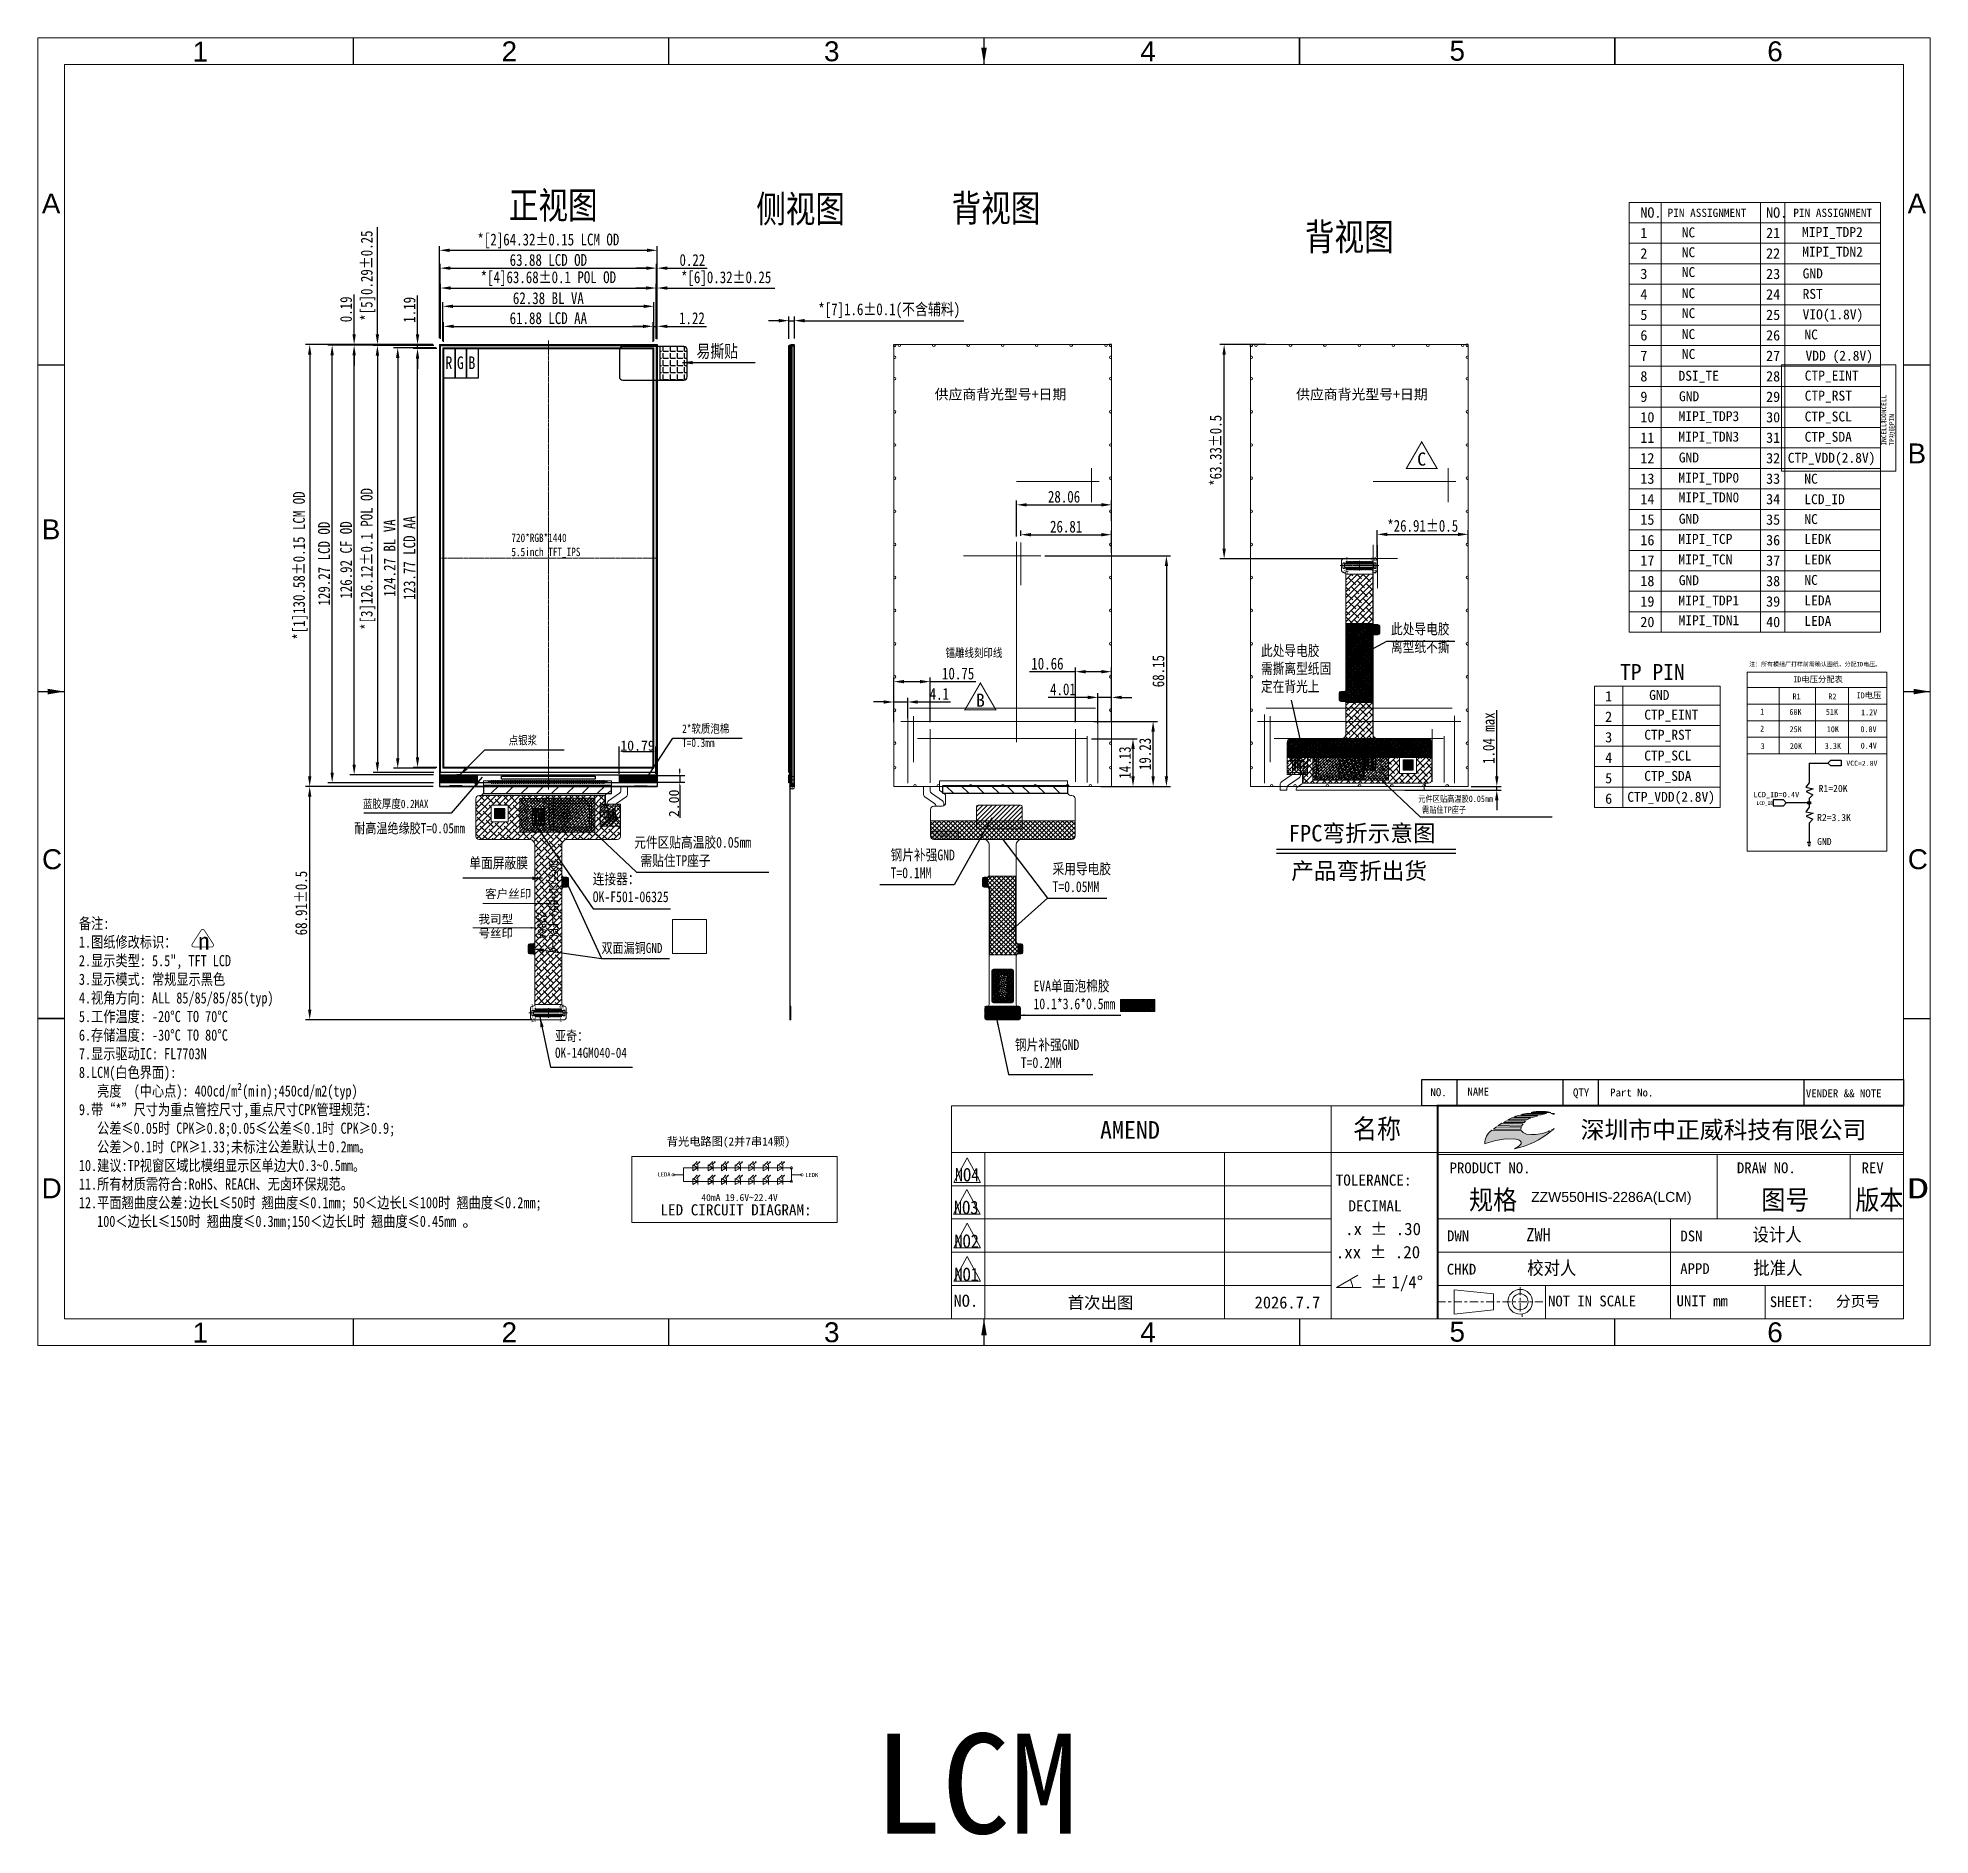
# Model space of a CAD drawing. Header units: inches. Extents: x 4091 to 6273, y -6229 to -5636.
# Drawn here: x 4977 to 5536, y -6227 to -5695 of the extents above; entities that cross this region are included whole.
import ezdxf
from ezdxf.enums import TextEntityAlignment as Align
from ezdxf.lldxf.tags import DXFTag

# ---------------------------------------------------------------- set-up
doc = ezdxf.new("R2010")
doc.units = ezdxf.units.IN
doc.header["$LTSCALE"] = 0.5
doc.header["$MEASUREMENT"] = 0
doc.header["$PDMODE"] = 35
doc.linetypes.add('CENTER', pattern=[0.6, 0.375, -0.075, 0.075, -0.075])
doc.linetypes.add('HIDDEN', pattern=[0.2, 0.1, -0.1])
doc.layers.get('0').update_dxf_attribs({"lineweight": 0})
doc.layers.get('Defpoints').update_dxf_attribs({"lineweight": 0})
for name, color, linetype, lineweight in [('BL', 7, 'CENTER2', 13), ('COVER LENS', 6, 'Continuous', 0), ('DIM', 4, 'Continuous', 0), ('FPC', 35, 'Continuous', 0), ('FPC露铜接地', 2, 'Continuous', 13), ('LCD', 1, 'Continuous', 13), ('LCD-FPC', 30, 'Continuous', 13), ('LCM', 2, 'Continuous', 0), ('txt', 7, 'Continuous', 13), ('图框', 7, 'Continuous', 25), ('标注', 3, 'Continuous', 13)]:
    doc.layers.add(name, color=color, linetype=linetype, lineweight=lineweight)
for name, color, linetype in [('BL-FPC', 20, 'Continuous'), ('BL1_Housing', 7, 'Continuous'), ('BOM', 7, 'Continuous'), ('OCA', 7, 'Continuous'), ('pixel', 7, 'Continuous'), ('POL', 8, 'Continuous'), ('T', 7, 'Continuous'), ('上层ITO', 3, 'Continuous'), ('图框及文字', 7, 'Continuous'), ('文字________YX', 255, 'CENTER'), ('泡棉胶', 3, 'Continuous'), ('胶框', 7, 'Continuous')]:
    doc.layers.add(name, color=color, linetype=linetype)
doc.styles.add('G1', font='')
doc.styles.add('NOTE', font='romans.shx', dxfattribs={"width": 0.8, "bigfont": 'EXTFONT.shx'})
doc.styles.get("Standard").update_dxf_attribs({"font": ''})
doc.styles.add('STYLE1', font='')
doc.styles.add('TEXTSTYLE_0', font='txt', dxfattribs={"width": 0.8})
doc.styles.add('TITLE', font='arial.ttf')
doc.styles.add('tooopsys', font='simhei.ttf')
doc.styles.add('txt', font='txt.shx', dxfattribs={"width": 0.8})
doc.styles.add('仿宋', font='', dxfattribs={"height": 2.5})
doc.styles.add('宋', font='')
doc.styles.add('宋体', font='', dxfattribs={"width": 0.8, "height": 3.5})
doc.styles.add('宋体字', font='')
doc.styles.add('文字', font='simhei.ttf')
doc.styles.add('汉字', font='')
doc.styles.get('G1').set_extended_font_data('SimSun')
doc.styles.get('Standard').set_extended_font_data('SimSun')
doc.styles.get('STYLE1').set_extended_font_data('SimSun')
doc.styles.get('仿宋').set_extended_font_data('FangSong_GB2312')
doc.styles.get('宋').set_extended_font_data('SimSun')
doc.styles.get('宋体').set_extended_font_data('SimSun')
doc.styles.get('宋体字').set_extended_font_data('SimSun')
doc.styles.get('汉字').set_extended_font_data('SimSun')
tags = doc.linetypes.add('CENTER2', pattern=[1.125, 0.75, -0.125, 0.125, -0.125]).pattern_tags.tags
tags[10:11] = [DXFTag(74, 4), DXFTag(75, 0), DXFTag(340, '0'), DXFTag(46, 1.0), DXFTag(50, 0.0), DXFTag(44, 0.0), DXFTag(45, 0.0)]
tags[8:9] = [DXFTag(74, 4), DXFTag(75, 0), DXFTag(340, '0'), DXFTag(46, 1.0), DXFTag(50, 0.0), DXFTag(44, 0.0), DXFTag(45, 0.0)]
tags[6:7] = [DXFTag(74, 4), DXFTag(75, 0), DXFTag(340, '0'), DXFTag(46, 1.0), DXFTag(50, 0.0), DXFTag(44, 0.0), DXFTag(45, 0.0)]
tags[4:5] = [DXFTag(74, 4), DXFTag(75, 0), DXFTag(340, '0'), DXFTag(46, 1.0), DXFTag(50, 0.0), DXFTag(44, 0.0), DXFTag(45, 0.0)]
tags = doc.linetypes.add('JIS_02_0.7', pattern=[1.35, 0.75, -0.6]).pattern_tags.tags
tags[6:7] = [DXFTag(74, 4), DXFTag(75, 0), DXFTag(340, '0'), DXFTag(46, 1.0), DXFTag(50, 0.0), DXFTag(44, 0.0), DXFTag(45, 0.0)]
tags[4:5] = [DXFTag(74, 4), DXFTag(75, 0), DXFTag(340, '0'), DXFTag(46, 1.0), DXFTag(50, 0.0), DXFTag(44, 0.0), DXFTag(45, 0.0)]
doc.dimstyles.new('123', dxfattribs={"dimtxt": 1.5, "dimasz": 1.2, "dimexe": 0.5, "dimexo": 0.5, "dimgap": 0.8, "dimtad": 1, "dimdsep": 46, "dimtxsty": 'Standard', "dimcen": 2.5, "dimadec": 0, "dimazin": 0, "dimtp": 0.01, "dimtm": 0.01, "dimtfac": 1, "dimtofl": 0, "dimtmove": 0, "dimatfit": 3, "dimfxl": 1, "dimtolj": 1, "dimtzin": 0, "dimarcsym": 0})
doc.dimstyles.new('ISO-25$0', dxfattribs={"dimtxt": 3, "dimasz": 1, "dimexe": 1.5, "dimexo": 0.5, "dimgap": 0.2, "dimtad": 1, "dimzin": 1, "dimdsep": 46, "dimtxsty": '宋', "dimcen": 0.5, "dimadec": 0, "dimazin": 0, "dimtp": 1.2, "dimtm": 1.2, "dimtfac": 1, "dimtmove": 0, "dimatfit": 3, "dimfxl": 1, "dimtolj": 1, "dimarcsym": 0})
doc.dimstyles.new('ISO-25$7', dxfattribs={"dimscale": 0.5, "dimtxt": 3, "dimasz": 2, "dimexe": 0.65, "dimexo": 0, "dimtad": 0, "dimdsep": 46, "dimtxsty": '宋', "dimcen": 1.6, "dimclrd": 256, "dimclre": 73, "dimazin": 0, "dimtfac": 1, "dimtofl": 0, "dimtmove": 0, "dimatfit": 0, "dimfxl": 1.25, "dimtolj": 1, "dimlwd": -1, "dimlwe": 9, "dimarcsym": 0})
doc.dimstyles.new('LCM-DC', dxfattribs={"dimtxt": 4, "dimasz": 3, "dimexe": 1.25, "dimexo": 2, "dimtad": 1, "dimdsep": 46, "dimtxsty": '宋体', "dimcen": 2.5, "dimclrd": 256, "dimclre": 256, "dimclrt": 256, "dimadec": 0, "dimazin": 0, "dimtfac": 1, "dimtmove": 0, "dimatfit": 3, "dimfxl": 1, "dimarcsym": 0})
doc.dimstyles.get("Standard").update_dxf_attribs({"dimtxt": 3.5, "dimasz": 0.18, "dimexe": 0.18, "dimexo": 0.0625, "dimgap": 0.6, "dimtad": 1, "dimdec": 4, "dimdsep": 46, "dimtxsty": 'Standard', "dimcen": 0.09, "dimadec": 0, "dimazin": 0, "dimtfac": 1, "dimtdec": 4, "dimtmove": 0, "dimatfit": 3, "dimfxl": 1, "dimtolj": 1, "dimtzin": 0, "dimarcsym": 0})
doc.dimstyles.new('STANDARD$7', dxfattribs={"dimtxt": 1.5, "dimasz": 1.25, "dimexe": 0.25, "dimexo": 0.25, "dimgap": 0.25, "dimtad": 0, "dimzin": 0, "dimdsep": 46, "dimtxsty": 'NOTE', "dimcen": 0.5, "dimclrd": 256, "dimclre": 5, "dimclrt": 256, "dimadec": 0, "dimazin": 0, "dimtfac": 1, "dimtmove": 0, "dimatfit": 1, "dimfxl": 1, "dimtolj": 1, "dimtzin": 0, "dimarcsym": 0})
doc.dimstyles.new('標注', dxfattribs={"dimscale": 0, "dimtxt": 1.8, "dimasz": 1.5, "dimexe": 0.4, "dimexo": 0.3, "dimgap": 0.35, "dimtad": 0, "dimdsep": 46, "dimtxsty": '仿宋', "dimcen": 0.6, "dimclrd": 3, "dimclre": 3, "dimclrt": 3, "dimazin": 2, "dimtfac": 1, "dimtmove": 0, "dimatfit": 3, "dimfxl": 1, "dimtolj": 1, "dimtzin": 0, "dimlwd": 9, "dimlwe": 9, "dimarcsym": 0})
pattern_1 = [(0, (4941.99608, 2838.39156), (0, 0.06985), [0.0508, -0.01905]), (90, (4941.99608, 2838.39156), (-0.06985, 4e-18), [0.0508, -0.01905])]
pattern_2 = [(45, (1446.84514, -939.44744), (-0.44194174, 0.44194174), []), (135, (1446.84514, -939.44744), (-1.325825215, 0.44194174), [1.5625, -0.9375])]
pattern_3 = [(45, (805.0501, -327.9709), (-0.265165043, 0.265165043), []), (135, (805.0501, -327.9709), (-0.265165043, -0.265165043), [])]

msp = doc.modelspace()

# ---------------------------------------------------------------- texts
at = {"color": 4, "linetype": 'ByBlock', "lineweight": 5, "style": '宋体字'}
for s, height, p in [('NO.', 3.05579, (5450.1157, -5748.5882)), ('NO.', 3.05579, (5487.2541, -5748.5879)), ('PIN ASSIGNMENT', 2.444247, (5458.1582, -5748.349)), ('PIN ASSIGNMENT', 2.444247, (5495.2966, -5748.3487)), ('1', 3.0558, (5450.1157, -5754.6113)), ('21', 3.05579, (5487.2541, -5754.611)), ('2', 3.0558, (5450.1157, -5760.6608)), ('22', 3.05579, (5487.2541, -5760.6605)), ('3', 3.0558, (5450.1157, -5766.7103)), ('23', 3.05579, (5487.2541, -5766.71)), ('4', 3.0558, (5450.1157, -5772.7598)), ('24', 3.05579, (5487.2541, -5772.7595)), ('5', 3.0558, (5450.1157, -5778.8093)), ('25', 3.05579, (5487.2541, -5778.8091)), ('6', 3.0558, (5450.1157, -5784.8589)), ('26', 3.05579, (5487.2541, -5784.8586)), ('7', 3.0558, (5450.1157, -5790.9084)), ('27', 3.05579, (5487.2541, -5790.9081)), ('8', 3.0558, (5450.1157, -5796.9579)), ('28', 3.05579, (5487.2541, -5796.9576)), ('9', 3.0558, (5450.1157, -5803.0074)), ('29', 3.05579, (5487.2541, -5803.0072)), ('10', 3.05579, (5450.1157, -5809.057)), ('30', 3.05579, (5487.2541, -5809.0567)), ('11', 3.05579, (5450.1157, -5815.1065)), ('31', 3.05579, (5487.2541, -5815.1062)), ('12', 3.05579, (5450.1157, -5821.156)), ('32', 3.05579, (5487.2541, -5821.1557)), ('13', 3.05579, (5450.1157, -5827.2055)), ('33', 3.05579, (5487.2541, -5827.2052)), ('14', 3.05579, (5450.1157, -5833.2551)), ('34', 3.05579, (5487.2541, -5833.2548)), ('15', 3.05579, (5450.1157, -5839.3046)), ('35', 3.05579, (5487.2541, -5839.3043)), ('16', 3.05579, (5450.1157, -5845.3541)), ('36', 3.05579, (5487.2541, -5845.3538)), ('17', 3.05579, (5450.1157, -5851.4036)), ('37', 3.05579, (5487.2541, -5851.4033)), ('18', 3.05579, (5450.1157, -5857.4531)), ('38', 3.05579, (5487.2541, -5857.4529)), ('19', 3.05579, (5450.1157, -5863.5027)), ('39', 3.05579, (5487.2541, -5863.5024)), ('20', 3.05579, (5450.1157, -5869.5522)), ('40', 3.05579, (5487.2541, -5869.5519))]:
    msp.add_text(s, height=height, dxfattribs=at).set_placement(p)
at = {"color": 1, "linetype": 'ByBlock', "lineweight": 5, "style": '宋体字'}
for s, p in [('1', (5439.7086, -5891.5083)), ('2', (5439.7086, -5897.5578)), ('3', (5439.7086, -5903.6074)), ('4', (5439.7086, -5909.6569)), ('5', (5439.7086, -5915.7064)), ('6', (5439.7086, -5921.7559))]:
    msp.add_text(s, height=3.0558, dxfattribs=at).set_placement(p)
at = {"color": 7, "linetype": 'Continuous'}
for s, height, p in [('AMEND', 5.20088, (5290.5091, -6020.7358)), ('PRODUCT NO.', 3.192631, (5393.7831, -6030.9324)), ('DRAW NO.', 3.19263, (5478.635, -6030.9112)), ('REV', 3.19263, (5515.4639, -6030.9112)), ('DWN', 3.19263, (5393.0279, -6051.0019)), ('DSN', 3.19263, (5461.9415, -6051.0607)), ('APPD', 3.19263, (5461.8886, -6060.6947)), ('NO.', 3.55616, (5247.2525, -6070.378)), ('首次出图', 3.55616, (5280.9497, -6070.9252)), ('2026.7.7', 3.55616, (5336.1939, -6070.8738)), ('NOT IN SCALE', 3.180068, (5422.8658, -6070.2629)), ('UNIT mm', 3.18007, (5460.8243, -6070.2045)), ('SHEET:', 3.19263, (5488.3492, -6070.4929))]:
    msp.add_text(s, height=height, dxfattribs=at).set_placement(p)
at = {"linetype": 'Continuous'}
for s, height, p in [('TOLERANCE:', 3.29379, (5360.123, -6034.5896)), ('DECIMAL', 3.29379, (5363.8974, -6042.205)), ('.x %%p .30', 3.65976, (5362.923, -6049.1955)), ('.xx %%p .20', 3.659762, (5360.1772, -6056.0621)), ('CHKD', 3.19263, (5392.9513, -6060.8757)), ('%%p ', 3.65976, (5370.4102, -6064.8083)), ('1/4%%D', 3.65976, (5376.6042, -6064.9221))]:
    msp.add_text(s, height=height, dxfattribs=at).set_placement(p)
at = {"color": 1, "linetype": 'ByBlock', "lineweight": 5, "insert": (5521.3313, -5815.9361), "char_height": 1.393459, "width": 16.644918, "attachment_point": 1, "rotation": 90, "style": '宋体字'}
msp.add_mtext('{\\fSimSun|b0|i0|c134|p2;INCELL和\\fSimSun|b0|i0|c0|p2;ONCELL\\fSimSun|b0|i0|c134|p2;\\P\\fSimSun|b0|i0|c134|p54;TP功能PIN}', dxfattribs=at)
at = {"color": 1, "lineweight": 0, "char_height": 3.8911, "width": 157.78339, "attachment_point": 1, "style": '文字'}
for s, insert in [('C', (5384.2054, -5817.9489)), ('B', (5253.8559, -5889.2089))]:
    msp.add_mtext(s, dxfattribs=dict(at, insert=insert))
at = {"color": 0, "char_height": 1.2, "attachment_point": 9, "rotation": 180, "style": 'TEXTSTYLE_0'}
for s, insert in [('{\\fSimSun|b0|i0|c134|p2;\\C4;1}', (5363.0552, -5848.7901)), ('{\\fSimSun|b0|i0|c134|p2;\\C4;20}', (5370.6203, -5848.8213)), ('{\\fSimSun|b0|i0|c134|p2;\\C4;40}', (5362.365, -5852.6647)), ('{\\fSimSun|b0|i0|c134|p2;\\C4;21}', (5370.6623, -5852.7094))]:
    msp.add_mtext(s, dxfattribs=dict(at, insert=insert))
at = {"color": 1, "char_height": 3.168, "width": 67.420022, "attachment_point": 1, "style": '宋体'}
for s, insert in [('此处导电胶\\P离型纸不撕', (5376.4635, -5868.5087)), ('此处导电胶\\P需撕离型纸固\\P定在背光上', (5338.0584, -5874.9333)), ('采用导电胶\\PT=0.05MM', (5276.4799, -5939.3866))]:
    msp.add_mtext(s, dxfattribs=dict(at, insert=insert))
at = {"color": 1, "linetype": 'ByBlock', "attachment_point": 1, "rotation": 180, "style": '宋体字'}
for s, insert, char_height, width in [('1', (5368.7098, -5905.8718), 1.08, 14.742), ('{\\fSimSun|b0|i0|c134|p2;器件区域}^J{\\fSimSun|b0|i0|c134|p2;高度}0.8MM', (5363.3958, -5910.9546), 0.864, 51.408), ('6', (5368.6098, -5913.9518), 1.08, 14.742)]:
    msp.add_mtext(s, dxfattribs=dict(at, insert=insert, char_height=char_height, width=width))
at = {"color": 5, "char_height": 0.0533, "width": 0.404643, "attachment_point": 1, "rotation": 90, "style": '宋体'}
for s, insert in [('{\\fArial|b0|i0|c134|p34;PIN-282}', (5110.4505, -5915.3162)), ('{\\fArial|b0|i0|c134|p34;PIN-282}', (5110.4505, -5915.3162)), ('{\\fArial|b0|i0|c134|p34;PIN-282}', (5110.4512, -5915.3162)), ('{\\fArial|b0|i0|c0|p32;PIN-1}', (5144.1611, -5915.3162)), ('{\\fArial|b0|i0|c0|p32;PIN-1}', (5144.1611, -5915.3162)), ('{\\fArial|b0|i0|c0|p32;PIN-1}', (5144.1618, -5915.3162))]:
    msp.add_mtext(s, dxfattribs=dict(at, insert=insert))
at = {"color": 2, "char_height": 0.0533, "width": 0.404643, "attachment_point": 1, "rotation": 90, "style": '宋体'}
for s, insert in [('{\\fArial|b0|i0|c134|p34;PIN-282}', (5110.4505, -5915.3162)), ('{\\fArial|b0|i0|c134|p34;PIN-282}', (5110.4505, -5915.3162)), ('{\\fArial|b0|i0|c134|p34;PIN-282}', (5110.4512, -5915.3162)), ('{\\fArial|b0|i0|c134|p34;PIN-282}', (5110.4512, -5915.3162)), ('{\\fArial|b0|i0|c0|p32;PIN-1}', (5144.1611, -5915.3162)), ('{\\fArial|b0|i0|c0|p32;PIN-1}', (5144.1611, -5915.3162)), ('{\\fArial|b0|i0|c0|p32;PIN-1}', (5144.1618, -5915.3162)), ('{\\fArial|b0|i0|c0|p32;PIN-1}', (5144.1618, -5915.3162))]:
    msp.add_mtext(s, dxfattribs=dict(at, insert=insert))
at = {"char_height": 0.0533, "width": 0.404643, "attachment_point": 1, "rotation": 90, "style": '宋体'}
for s, insert in [('{\\fArial|b0|i0|c134|p34;PIN-282}', (5110.4512, -5915.3162)), ('{\\fArial|b0|i0|c0|p32;PIN-1}', (5144.1618, -5915.3162))]:
    msp.add_mtext(s, dxfattribs=dict(at, insert=insert))
at = {"color": 3, "attachment_point": 1, "style": '宋体'}
for s, insert, char_height, width in [('元件区贴高温胶0.05mm', (5384.5253, -5919.3399), 1.9008, 40.452013), ('需贴住TP座子', (5385.6246, -5922.5743), 1.9008, 40.452013), ('元件区贴高温胶0.05mm', (5152.9242, -5931.5586), 3.168, 67.420022), ('钢片补强GND \\PT=0.1MM', (5228.6394, -5935.2894), 3.168, 67.420022), ('{\\fSimSun|b0|i0|c134|p2;单面屏蔽膜}', (5104.2413, -5937.6303, 537598706.1485), 3.168, 67.420022), ('需贴住TP座子', (5154.7564, -5936.9493), 3.168, 67.420022), ('连接器：\\POK-F501-06325 ', (5140.679, -5942.3712), 3.168, 67.420022), ('{\\fNSimSun|b0|i0|c134|p49;EVA单面泡棉胶\\P10.1*3.6*0.5mm}', (5270.8761, -5973.9999), 3.168, 67.420022), ('钢片补强GND\\P T=0.2MM', (5265.3826, -5991.3621), 3.168, 67.420022)]:
    msp.add_mtext(s, dxfattribs=dict(at, insert=insert, char_height=char_height, width=width))
at = {"color": 1, "linetype": 'ByBlock', "attachment_point": 1, "style": '宋体字'}
for s, insert, char_height, width in [('6', (5126.0789, -5920.9963), 1.08, 14.742), ('{\\fSimSun|b0|i0|c134|p2;器件区域}^J{\\fSimSun|b0|i0|c134|p2;高度}0.8MM', (5131.293, -5923.9935), 0.864, 51.408), ('1', (5125.9789, -5929.0763), 1.08, 14.742)]:
    msp.add_mtext(s, dxfattribs=dict(at, insert=insert, char_height=char_height, width=width))
at = {"color": 0, "char_height": 1.2, "attachment_point": 9, "style": 'TEXTSTYLE_0'}
for s, insert in [('{\\fSimSun|b0|i0|c134|p2;\\C4;21}', (5124.0265, -5982.2387)), ('{\\fSimSun|b0|i0|c134|p2;\\C4;20}', (5124.0685, -5986.1267)), ('{\\fSimSun|b0|i0|c134|p2;\\C4;40}', (5132.3238, -5982.2834)), ('{\\fSimSun|b0|i0|c134|p2;\\C4;1}', (5131.6336, -5986.158))]:
    msp.add_mtext(s, dxfattribs=dict(at, insert=insert))
at = {"color": 1, "style": 'txt', "width": 0.8, "flags": 8}
for tag, p, height in [('D055CD1859-FPC-A', (5127.9152, -5938.3371), 2.390584), ('2286A', (5124.516, -5953.7855), 2.330819)]:
    msp.add_attdef(tag, p, 'MOD-G240T44TP-586B', height=height, rotation=270, dxfattribs=at)
at = {"color": 1, "style": 'STYLE1', "width": 0.9}
for tag, p in [('名称', (5372.3135, -6020.6845)), ('图号', (5492.9384, -6041.6653)), ('版本', (5520.7204, -6041.6653))]:
    msp.add_attdef(tag, text='', height=5.7745, dxfattribs=at).set_placement(p, align=Align.CENTER)
at = {"color": 7, "style": 'STYLE1', "width": 0.9}
for tag, p in [('NO4', (5251.2557, -6033.3428)), ('NO3', (5250.9953, -6042.9984)), ('NO2', (5251.1261, -6052.962)), ('NO1', (5251.1261, -6062.7949))]:
    msp.add_attdef(tag, text='', height=3.9332, dxfattribs=at).set_placement(p, align=Align.CENTER)
at = {"color": 1, "style": 'STYLE1', "width": 0.9}
msp.add_attdef('规格', (5399.5324, -6041.6653), '', height=5.7745, dxfattribs=at)
at = {"style": 'STYLE1', "width": 0.9}
for tag, p in [('ZWH', (5416.4277, -6051.0252)), ('设计人', (5483.247, -6051.0252)), ('批准人', (5483.507, -6060.894))]:
    msp.add_attdef(tag, p, '', height=3.9332, dxfattribs=at)
at = {"color": 7, "style": 'STYLE1', "width": 0.9}
msp.add_attdef('校对人', (5416.7122, -6060.894), '', height=3.9332, dxfattribs=at)
at = {"style": 'STYLE1'}
msp.add_attdef('分页号', (5507.8684, -6070.3393), '', height=3.1926, dxfattribs=at)
at = {"layer": 'BL-FPC', "color": 42, "lineweight": -3, "char_height": 0.5, "width": 6.909688, "attachment_point": 1, "rotation": 180, "style": 'G1'}
for s, insert in [('{\\C0;K}', (5348.3103, -5907.7921)), ('{\\C0;K}', (5348.3103, -5907.7921)), ('{\\C0;A}', (5349.239, -5907.749)), ('{\\C0;A}', (5349.239, -5907.749))]:
    msp.add_mtext(s, dxfattribs=dict(at, insert=insert))
at = {"layer": 'BL-FPC', "color": 42, "lineweight": -3, "char_height": 0.5, "width": 6.909688, "attachment_point": 1, "style": 'G1'}
for s, insert in [('{\\C0;A}', (5145.4498, -5927.199)), ('{\\C0;A}', (5145.4498, -5927.199)), ('{\\C0;K}', (5146.3785, -5927.1559)), ('{\\C0;K}', (5146.3785, -5927.1559))]:
    msp.add_mtext(s, dxfattribs=dict(at, insert=insert))
at = {"layer": 'DIM', "color": 4, "linetype": 'ByBlock', "lineweight": 5, "style": '宋体字'}
for s, height, p in [('MIPI_TDP2', 2.92901, (5497.882, -5754.2896)), ('NC', 2.92901, (5462.3276, -5754.3876)), ('NC', 2.92901, (5462.3275, -5760.2495)), ('MIPI_TDN2 ', 2.92901, (5497.9048, -5760.1147)), ('NC', 2.92901, (5462.3274, -5766.1119)), ('GND', 2.92901, (5498.038, -5766.5114)), ('NC', 2.92901, (5462.3423, -5772.3437)), ('RST', 2.92901, (5498.038, -5772.5609)), ('NC', 2.92901, (5462.3749, -5778.2414)), ('VIO(1.8V)', 2.92901, (5498.038, -5778.6105)), ('NC', 2.92901, (5462.3423, -5784.4427)), ('NC', 2.92901, (5462.3749, -5790.3404)), ('VDD (2.8V)', 2.92901, (5498.899, -5790.8223)), ('DSI_TE', 2.92901, (5461.3727, -5796.7512)), ('CTP_EINT', 2.92901, (5498.6611, -5796.695)), ('GND', 2.92901, (5461.5146, -5802.8088)), ('CTP_RST', 2.92901, (5498.6604, -5802.6332)), ('MIPI_TDP3', 2.92901, (5461.3815, -5808.6877)), ('CTP_SCL', 2.92901, (5498.6451, -5808.7863)), ('MIPI_TDN3 ', 2.92901, (5461.3587, -5814.7355)), ('CTP_SDA', 2.92901, (5498.641, -5814.784)), ('GND', 2.92901, (5461.4699, -5820.9077)), ('CTP_VDD(2.8V)', 2.929007, (5493.6477, -5820.9827)), ('MIPI_TDP0', 2.92901, (5461.3586, -5826.8577)), ('MIPI_TDN0 ', 2.92901, (5461.3813, -5832.6828)), ('LCD_ID', 2.92901, (5498.5367, -5833.2256)), ('GND', 2.92901, (5461.4709, -5839.0118)), ('NC', 2.92901, (5498.5497, -5839.0942)), ('MIPI_TCP ', 2.92901, (5461.3589, -5844.9652)), ('LEDK', 2.92901, (5498.5492, -5844.9807)), ('MIPI_TCN', 2.92901, (5461.3589, -5851.0148)), ('LEDK', 2.92901, (5498.5492, -5851.0302)), ('GND', 2.92901, (5461.4708, -5857.1604)), ('NC', 2.92901, (5498.5492, -5857.0798)), ('MIPI_TDP1', 2.92901, (5461.3585, -5863.1548)), ('LEDA', 2.92901, (5498.5492, -5863.1293)), ('MIPI_TDN1 ', 2.92901, (5461.3812, -5868.98)), ('LEDA', 2.92901, (5498.5492, -5869.1788))]:
    msp.add_text(s, height=height, dxfattribs=at).set_placement(p)
at = {"layer": 'DIM', "color": 1, "linetype": 'ByBlock', "lineweight": 5, "style": '宋体字'}
for s, height, p in [('NC', 2.92901, (5498.551, -5784.5539)), ('NC', 2.92901, (5498.5367, -5827.176)), ('TP PIN', 4.68641, (5444.11, -5885.1351)), ('GND', 2.92901, (5452.7206, -5891.0784)), ('CTP_EINT', 2.92901, (5451.2805, -5896.8882)), ('CTP_RST', 2.92901, (5451.2799, -5902.8264)), ('CTP_SCL', 2.92901, (5451.2645, -5908.9795)), ('CTP_SDA', 2.92901, (5451.2604, -5914.9772)), ('CTP_VDD(2.8V)', 2.929007, (5446.2671, -5921.1759))]:
    msp.add_text(s, height=height, dxfattribs=at).set_placement(p)
at = {"layer": 'DIM', "color": 1, "linetype": 'ByBlock', "lineweight": 15, "style": '宋体'}
for s, p in [('LEDA', (5159.8437, -6031.8653)), ('LEDK', (5203.4663, -6032.024))]:
    msp.add_text(s, height=1.2187, dxfattribs=at).set_placement(p)
at = {"layer": 'DIM', "lineweight": 5, "char_height": 8, "width": 62.812184, "attachment_point": 1, "style": '宋体'}
for s, insert in [('正视图', (5115.9131, -5740.9075)), ('侧视图', (5188.9806, -5741.9924)), ('背视图', (5246.6875, -5741.729)), ('背视图', (5351.0481, -5750.2486))]:
    msp.add_mtext(s, dxfattribs=dict(at, insert=insert))
at = {"layer": 'DIM', "color": 3, "insert": (5262.3931, -5972.7667), "char_height": 1.039039, "attachment_point": 1, "rotation": 270}
msp.add_mtext('{\\fSimSun|b0|i0|c134|p2;单层区域}', dxfattribs=at)
at = {"layer": 'DIM', "color": 30, "insert": (5223.7153, -6196.4954), "char_height": 29.53283, "width": 454.343538, "attachment_point": 1, "style": 'STYLE1'}
msp.add_mtext('LCM', dxfattribs=at)
at = {"layer": 'FPC', "color": 4, "lineweight": -2, "insert": (5482.2656, -5879.8838), "char_height": 1.257984, "width": 964.299741, "attachment_point": 1, "style": 'STYLE1'}
msp.add_mtext('注：所有模组厂打样前需确认图纸，分配ID电压。', dxfattribs=at)
at = {"layer": 'FPC', "color": 1, "lineweight": -2, "attachment_point": 1, "style": 'STYLE1'}
for s, insert, char_height, width in [('VCC=2.8V', (5510.9597, -5909.0429), 1.46496, 9.517445), ('LCD_ID=0.4V', (5483.5198, -5918.2478), 1.57248, 2.931633), ('R1=20K  ', (5502.7701, -5916.184), 2.09664, 1607.166236), ('LCD_ID', (5484.4107, -5921.0245), 1.04832, 1071.444157), ('R2=3.3K ', (5502.3228, -5924.7695), 2.09664, 1607.166236), ('GND', (5502.3228, -5931.8504), 2.09664, 1607.166236)]:
    msp.add_mtext(s, dxfattribs=dict(at, insert=insert, char_height=char_height, width=width))
at = {"layer": 'OCA', "color": 3, "attachment_point": 1, "style": 'tooopsys'}
for s, insert, char_height, width in [('深圳市中正威科技有限公司', (5432.4741, -6015.5107), 5.157074, 88.319881), ('{\\fArial|b0|i0|c0|p32;ZZW\\fArial|b0|i0|c238|p32;550\\fArial|b0|i0|c0|p32;H\\fArial|b0|i0|c238|p32;IS\\fArial|b0|i0|c0|p32;-\\fArial|b0|i0|c238|p32;2286\\fArial|b0|i0|c0|p32;A\\fArial|b0|i0|c186|p32;(\\fArial|b0|i0|c0|p32;LCM\\fArial|b0|i0|c186|p32;)}', (5417.8408, -6036.4497), 2.94912, 79.487893)]:
    msp.add_mtext(s, dxfattribs=dict(at, insert=insert, char_height=char_height, width=width))
at = {"layer": 'T', "color": 4, "attachment_point": 1, "style": '汉字'}
for s, insert, char_height, width in [(' ID电压分配表', (5494.0891, -5884.1061), 1.75242, 28.000314), ('R1', (5495.0693, -5889.1671), 1.75242, 5.444952), ('R2', (5505.6514, -5889.1671), 1.75242, 5.444952), ('ID电压', (5514.0059, -5888.8542), 1.75242, 28.000314), ('1', (5485.4714, -5893.6333), 1.7524, 5.444952), ('68K', (5494.1533, -5893.744), 1.75242, 5.901516), ('51K', (5504.9103, -5893.744), 1.75242, 5.901516), ('1.2V', (5515.2968, -5893.8544), 1.75242, 5.901516), ('2', (5485.4986, -5898.6514), 1.7524, 5.444952), ('0.8V', (5515.1211, -5898.8316), 1.75242, 5.901516), ('3', (5485.6729, -5903.8362), 1.7524, 5.444952), ('20K', (5494.2737, -5903.8333), 1.75242, 5.444952), ('3.3K', (5504.6007, -5903.8229), 1.75242, 5.444952), ('0.4V', (5515.1879, -5903.6895), 1.75242, 5.444952)]:
    msp.add_mtext(s, dxfattribs=dict(at, insert=insert, char_height=char_height, width=width))
at = {"layer": 'txt', "color": 4, "char_height": 1.75242, "width": 5.901516, "attachment_point": 1, "style": '汉字'}
for s, insert in [('25K', (5494.207, -5898.8419)), ('10K', (5505.1795, -5898.8419))]:
    msp.add_mtext(s, dxfattribs=dict(at, insert=insert))
at = {"layer": '图框', "style": 'TITLE'}
for s, p in [('1', (5022.4737, -5702.4701)), ('2', (5113.7551, -5702.367)), ('3', (5208.9954, -5702.351)), ('4', (5302.4009, -5702.399)), ('4', (5302.4009, -5702.399)), ('5', (5393.75, -5702.1856)), ('5', (5393.75, -5702.1856)), ('6', (5487.6087, -5702.3531)), ('6', (5487.6087, -5702.3531)), ('A', (4977.9629, -5747.3193)), ('A', (5529.0472, -5747.3193)), ('B', (5529.0356, -5821.1748)), ('B', (4977.9514, -5843.5903)), ('C', (4978.0164, -5941.0827)), ('C', (5529.1006, -5941.0827)), ('D', (4977.8971, -6038.3178)), ('D', (4977.8971, -6038.3178)), ('D', (5528.9813, -6038.3178)), ('D', (5529.3176, -6038.3178)), ('1', (5022.4737, -6080.9728)), ('2', (5113.7551, -6080.8697)), ('3', (5208.9954, -6080.8537)), ('4', (5302.4009, -6080.9017)), ('5', (5393.75, -6080.6883)), ('6', (5487.6087, -6080.8558))]:
    msp.add_text(s, height=5.8835, dxfattribs=at).set_placement(p)
at = {"layer": '图框', "color": 1, "style": '汉字'}
msp.add_text('n', height=5.0353, dxfattribs=at).set_placement((5025.792, -5962.2993), align=Align.MIDDLE)
at = {"layer": '图框', "linetype": 'ByBlock', "insert": (4988.9036, -5955.4494), "char_height": 3.3, "width": 311.508286, "attachment_point": 1, "style": '宋体'}
msp.add_mtext('备注:\\P1.图纸修改标识：\\P2.显示类型: 5.5", TFT LCD\\P3.显示模式: 常规显示黑色\\P4.视角方向: ALL 85/85/85/85(typ)\\P5.工作温度: -20%%DC TO 70%%DC \\P6.存储温度: -30%%DC TO 80%%DC\\P7.显示驱动IC:{\\C6; FL7703N\\P}8.LCM(白色界面):\\P   亮度  (中心点): 400cd/m²(min);450cd/m2(typ)    \\P{\\C7;9.\\fSimSun|b0|i0|c134|p49;\\C256;带“*”尺寸为重点管控尺寸\\fSimSun|b0|i0|c134|p2;\\C7;,重点尺寸CPK管理规范：\\P   公差≤0.05时 CPK≥0.8;0.05≤公差≤0.1时 CPK≥0.9; \\P   公差＞0.1时 CPK≥1.33;}未标注公差默认%%P0.2m{\\fSimSun|b1|i0|c134|p2;m\\fSimSun|b0|i0|c134|p2;\\C7;。} \\P{\\C7;10.建议:TP视窗区域比模组显示区单边大0.3~0.5mm。\\P11.所有材质需符合:RoHS、REACH、无卤环保规范。 \\P}12.平面翘曲度公差:边长L≤50时 翘曲度≤{\\C7;0.1mm; 50＜}边长L≤100时 翘曲度≤{\\C7;0.2m}m{\\C7;;\\P   100＜}边长L≤150时 翘曲度≤{\\C7;0.3m}m;{\\C7;150＜}边长L时 翘曲度≤{\\C7;0.45m}m{\\C7; \\W1;。}', dxfattribs=at)
at = {"layer": '图框及文字', "style": '宋体'}
for s, p in [('FPC弯折示意图', (5346.2202, -5932.9018)), ('产品弯折出货', (5346.9962, -5944.0343))]:
    msp.add_text(s, height=4.9, dxfattribs=at).set_placement(p)
at = {"layer": '图框及文字', "color": 1, "linetype": 'ByBlock', "style": '宋体'}
for s, height, p in [('背光电路图(2并7串14颗)', 2.43, (5162.5541, -6022.7653)), ('LED CIRCUIT DIAGRAM:', 3.280795, (5160.6994, -6043.3737))]:
    msp.add_text(s, height=height, dxfattribs=at).set_placement(p)
at = {"layer": '图框及文字', "color": 1, "linetype": 'ByBlock', "lineweight": 9, "style": '宋体'}
msp.add_text('40mA 19.6V~22.4V ', height=2.072954, dxfattribs=at).set_placement((5172.7574, -6039.1322))
at = {"layer": '图框及文字', "attachment_point": 1, "style": '宋体'}
for s, insert, char_height, width in [('易撕贴', (5171.3115, -5786.1376), 3.75, 22.184742), ('镭雕线刻印线', (5244.8751, -5875.9104), 2.5, 22.760769), ('2*软质泡棉T=0.3mm', (5167.1005, -5898.3053), 2.5, 18.53092), ('蓝胶厚度0.2MAX', (5072.7972, -5920.5403), 2.5, 58.331457), ('耐高温绝缘胶T=0.05mm', (5070.2377, -5927.4782), 3, 32.348656)]:
    msp.add_mtext(s, dxfattribs=dict(at, insert=insert, char_height=char_height, width=width))
at = {"layer": '文字________YX', "linetype": 'ByBlock', "lineweight": 5, "style": '宋体'}
for p in [(5241.6793, -5802.268), (5348.429, -5802.268)]:
    msp.add_text('供应商背光型号+日期', height=3, dxfattribs=at).set_placement(p)
at = {"layer": '标注'}
for s, insert, char_height, width, attachment_point, style in [('GND', (5243.5264, -5930.6294), 0.94585, 13.382199, 1, '宋体字'), ('双面漏铜GND', (5143.2578, -5966.1857), 3, 28.652715, 7, '宋体')]:
    msp.add_mtext(s, dxfattribs=dict(at, insert=insert, char_height=char_height, width=width, attachment_point=attachment_point, style=style))
at = {"layer": '标注', "color": 3, "char_height": 2.5, "attachment_point": 1}
for s, insert, width in [('客户丝印', (5108.8954, -5947.1232), 18.700539), ('我司型号丝印', (5106.9197, -5954.6181), 12.223917)]:
    msp.add_mtext(s, dxfattribs=dict(at, insert=insert, width=width))
at = {"layer": '标注', "insert": (5129.5426, -5988.8114), "char_height": 3, "attachment_point": 1, "style": 'TEXTSTYLE_0'}
msp.add_mtext('{\\fSimSun|b0|i0|c134|p2;亚奇：\\POK-14GM040-04}', dxfattribs=at)

# ---------------------------------------------------------------- blocks, each defined once
blk = doc.blocks.new('*U11')
at = {"layer": '图框及文字'}
blk.add_lwpolyline([(-0.042, 0.24), (0.042, 0.24), (0.042, -0.24), (-0.042, -0.24)], close=True, dxfattribs=at)
blk = doc.blocks.new('*U12')
at = {"layer": '图框及文字', "color": 0, "linetype": 'ByBlock', "lineweight": -2}
for p in [(0, 0), (0.12, 0), (0.24, 0), (0.36, 0), (0.48, 0), (0.6, 0), (0.72, 0), (0.84, 0), (0.96, 0), (1.08, 0), (1.2, 0), (1.32, 0), (1.44, 0), (1.56, 0), (1.68, 0), (1.8, 0), (1.92, 0), (2.04, 0), (2.16, 0), (2.28, 0), (2.4, 0), (2.52, 0), (2.64, 0), (2.76, 0), (2.88, 0), (3, 0), (3.12, 0), (3.24, 0), (3.36, 0), (3.48, 0), (3.6, 0), (3.72, 0), (3.84, 0), (3.96, 0), (4.08, 0), (4.2, 0), (4.32, 0), (4.44, 0), (4.56, 0), (4.68, 0), (4.8, 0), (4.92, 0), (5.04, 0), (5.16, 0), (5.28, 0), (5.4, 0), (5.52, 0), (5.64, 0), (5.76, 0), (5.88, 0), (6, 0), (6.12, 0), (6.24, 0), (6.36, 0), (6.48, 0), (6.6, 0), (6.72, 0), (6.84, 0), (6.96, 0), (7.08, 0), (7.2, 0), (7.32, 0), (7.44, 0), (7.56, 0), (7.68, 0), (7.8, 0), (7.92, 0), (8.04, 0), (8.16, 0), (8.28, 0), (8.4, 0), (8.52, 0), (8.64, 0), (8.76, 0), (8.88, 0), (9, 0), (9.12, 0), (9.24, 0), (9.36, 0), (9.48, 0), (9.6, 0), (9.72, 0), (9.84, 0), (9.96, 0), (10.08, 0), (10.2, 0), (10.32, 0), (10.44, 0), (10.56, 0), (10.68, 0), (10.8, 0), (10.92, 0), (11.04, 0), (11.16, 0), (11.28, 0), (11.4, 0), (11.52, 0), (11.64, 0), (11.76, 0), (11.88, 0), (12, 0), (12.12, 0), (12.24, 0), (12.36, 0), (12.48, 0), (12.6, 0), (12.72, 0), (12.84, 0), (12.96, 0), (13.08, 0), (13.2, 0), (13.32, 0), (13.44, 0), (13.56, 0), (13.68, 0), (13.8, 0), (13.92, 0), (14.04, 0), (14.16, 0), (14.28, 0), (14.4, 0), (14.52, 0), (14.64, 0), (14.76, 0), (14.88, 0), (15, 0), (15.12, 0), (15.24, 0), (15.36, 0), (15.48, 0), (15.6, 0), (15.72, 0), (15.84, 0), (15.96, 0), (16.08, 0), (16.2, 0), (16.32, 0), (16.44, 0), (16.56, 0), (16.68, 0), (16.8, 0), (16.92, 0), (17.04, 0), (17.16, 0), (17.28, 0), (17.4, 0), (17.52, 0), (17.64, 0), (17.76, 0), (17.88, 0), (18, 0), (18.12, 0), (18.24, 0), (18.36, 0), (18.48, 0), (18.6, 0), (18.72, 0), (18.84, 0), (18.96, 0), (19.08, 0), (19.2, 0), (19.32, 0), (19.44, 0), (19.56, 0), (19.68, 0), (19.8, 0), (19.92, 0), (20.04, 0), (20.16, 0), (20.28, 0), (20.4, 0), (20.52, 0), (20.64, 0), (20.76, 0), (20.88, 0), (21, 0), (21.12, 0), (21.24, 0), (21.36, 0), (21.48, 0), (21.6, 0), (21.72, 0), (21.84, 0), (21.96, 0), (22.08, 0), (22.2, 0), (22.32, 0), (22.44, 0), (22.56, 0), (22.68, 0), (22.8, 0), (22.92, 0), (23.04, 0), (23.16, 0), (23.28, 0), (23.4, 0), (23.52, 0), (23.64, 0), (23.76, 0), (23.88, 0), (24, 0), (24.12, 0), (24.24, 0), (24.36, 0), (24.48, 0), (24.6, 0), (24.72, 0), (24.84, 0), (24.96, 0), (25.08, 0), (25.2, 0), (25.32, 0), (25.44, 0), (25.56, 0), (25.68, 0), (25.8, 0), (25.92, 0), (26.04, 0), (26.16, 0), (26.28, 0), (26.4, 0), (26.52, 0), (26.64, 0), (26.76, 0), (26.88, 0), (27, 0), (27.12, 0), (27.24, 0), (27.36, 0), (27.48, 0), (27.6, 0), (27.72, 0), (27.84, 0), (27.96, 0), (28.08, 0), (28.2, 0), (28.32, 0), (28.44, 0), (28.56, 0), (28.68, 0), (28.8, 0), (28.92, 0), (29.04, 0), (29.16, 0), (29.28, 0), (29.4, 0), (29.52, 0), (29.64, 0), (29.76, 0), (29.88, 0), (30, 0), (30.12, 0), (30.24, 0), (30.36, 0), (30.48, 0), (30.6, 0), (30.72, 0), (30.84, 0), (30.96, 0), (31.08, 0), (31.2, 0), (31.32, 0), (31.44, 0), (31.56, 0), (31.68, 0), (31.8, 0), (31.92, 0), (32.04, 0), (32.16, 0), (32.28, 0), (32.4, 0), (32.52, 0), (32.64, 0), (32.76, 0), (32.88, 0), (33, 0), (33.12, 0), (33.24, 0), (33.36, 0), (33.48, 0), (33.6, 0), (33.72, 0)]:
    blk.add_blockref('*U11', p, dxfattribs=at)
blk = doc.blocks.new('*D44')
at = {"layer": 'Defpoints', "color": 0}
for p in [(5158.51, -5780.68), (5096.62, -5787.26), (5158.51, -5787.26)]:
    blk.add_point(p, dxfattribs=at)
at = {"layer": '标注', "lineweight": -2}
for p, q in [((5096.62, -5785.26), (5096.62, -5779.43)), ((5099.62, -5780.68), (5155.51, -5780.68)), ((5158.51, -5785.26), (5158.51, -5779.43))]:
    blk.add_line(p, q, dxfattribs=at)
at = {"layer": '标注'}
for points in [[(5099.62, -5780.18), (5099.62, -5781.18), (5096.62, -5780.68)], [(5155.51, -5780.18), (5155.51, -5781.18), (5158.51, -5780.68)]]:
    blk.add_solid(points, dxfattribs=at)
at = {"layer": '标注', "insert": (5127.57, -5778.29), "char_height": 3.5, "attachment_point": 5, "style": '宋体'}
blk.add_mtext('61.88 LCD AA', dxfattribs=at)
blk = doc.blocks.new('*D65')
at = {"layer": 'Defpoints', "color": 0}
for p in [(5158.76, -5774.76), (5096.37, -5787.01), (5158.76, -5787.01)]:
    blk.add_point(p, dxfattribs=at)
at = {"layer": '标注', "lineweight": -2}
for p, q in [((5096.37, -5785.01), (5096.37, -5773.51)), ((5158.76, -5785.01), (5158.76, -5773.51)), ((5099.37, -5774.76), (5155.76, -5774.76))]:
    blk.add_line(p, q, dxfattribs=at)
at = {"layer": '标注'}
for points in [[(5099.37, -5774.26), (5099.37, -5775.26), (5096.37, -5774.76)], [(5155.76, -5774.26), (5155.76, -5775.26), (5158.76, -5774.76)]]:
    blk.add_solid(points, dxfattribs=at)
at = {"layer": '标注', "insert": (5127.57, -5772.38), "char_height": 3.5, "attachment_point": 5, "style": '宋体'}
blk.add_mtext('62.38 BL VA', dxfattribs=at)
blk = doc.blocks.new('*D55')
at = {"layer": 'Defpoints', "color": 0}
for p in [(5159.41, -5769.36), (5095.72, -5786.36), (5159.41, -5786.36)]:
    blk.add_point(p, dxfattribs=at)
at = {"layer": '标注', "lineweight": -2}
for p, q in [((5095.72, -5784.36), (5095.72, -5768.11)), ((5159.41, -5784.36), (5159.41, -5768.11)), ((5098.72, -5769.36), (5156.41, -5769.36))]:
    blk.add_line(p, q, dxfattribs=at)
at = {"layer": '标注'}
for points in [[(5098.72, -5768.86), (5098.72, -5769.86), (5095.72, -5769.36)], [(5156.41, -5768.86), (5156.41, -5769.86), (5159.41, -5769.36)]]:
    blk.add_solid(points, dxfattribs=at)
at = {"layer": '标注', "insert": (5127.57, -5766.58), "char_height": 3.5, "attachment_point": 5, "style": '宋体'}
blk.add_mtext('{\\C1;*[4]}63.68±0.1 POL OD', dxfattribs=at)
blk = doc.blocks.new('*D56')
at = {"layer": 'Defpoints', "color": 0}
for p in [(5159.51, -5763.48), (5095.62, -5786.26), (5159.51, -5786.26)]:
    blk.add_point(p, dxfattribs=at)
at = {"layer": '标注', "lineweight": -2}
for p, q in [((5095.62, -5784.26), (5095.62, -5762.23)), ((5159.51, -5784.26), (5159.51, -5762.23)), ((5098.62, -5763.48), (5156.51, -5763.48))]:
    blk.add_line(p, q, dxfattribs=at)
at = {"layer": '标注'}
for points in [[(5098.62, -5762.98), (5098.62, -5763.98), (5095.62, -5763.48)], [(5156.51, -5762.98), (5156.51, -5763.98), (5159.51, -5763.48)]]:
    blk.add_solid(points, dxfattribs=at)
at = {"layer": '标注', "insert": (5127.57, -5761.09), "char_height": 3.5, "attachment_point": 5, "style": '宋体'}
blk.add_mtext('63.88 LCD OD', dxfattribs=at)
blk = doc.blocks.new('*D57')
at = {"layer": 'Defpoints', "color": 0}
for p in [(5159.72, -5758.22), (5095.41, -5786.06), (5159.72, -5786.06)]:
    blk.add_point(p, dxfattribs=at)
at = {"layer": '标注', "lineweight": -2}
for p, q in [((5095.41, -5784.06), (5095.41, -5756.97)), ((5159.72, -5784.06), (5159.72, -5756.97)), ((5098.41, -5758.22), (5156.72, -5758.22))]:
    blk.add_line(p, q, dxfattribs=at)
at = {"layer": '标注'}
for points in [[(5098.41, -5757.72), (5098.41, -5758.72), (5095.41, -5758.22)], [(5156.72, -5757.72), (5156.72, -5758.72), (5159.72, -5758.22)]]:
    blk.add_solid(points, dxfattribs=at)
at = {"layer": '标注', "insert": (5127.57, -5755.43), "char_height": 3.5, "attachment_point": 5, "style": '宋体'}
blk.add_mtext('{\\C1;*[2]}64.32±0.15 LCM OD', dxfattribs=at)
blk = doc.blocks.new('*D58')
at = {"layer": 'Defpoints', "color": 0}
for p in [(5088.93, -5787.26), (5096.62, -5787.26), (5096.62, -5911.03)]:
    blk.add_point(p, dxfattribs=at)
at = {"layer": '标注', "lineweight": -2}
for p, q in [((5094.62, -5787.26), (5087.68, -5787.26)), ((5088.93, -5908.03), (5088.93, -5790.26)), ((5094.62, -5911.03), (5087.68, -5911.03))]:
    blk.add_line(p, q, dxfattribs=at)
at = {"layer": '标注'}
for points in [[(5088.43, -5790.26), (5089.43, -5790.26), (5088.93, -5787.26)], [(5088.43, -5908.03), (5089.43, -5908.03), (5088.93, -5911.03)]]:
    blk.add_solid(points, dxfattribs=at)
at = {"layer": '标注', "insert": (5086.55, -5849.14), "char_height": 3.5, "attachment_point": 5, "rotation": 90, "style": '宋体'}
blk.add_mtext('123.77 LCD AA', dxfattribs=at)
blk = doc.blocks.new('*D59')
at = {"layer": 'Defpoints', "color": 0}
for p in [(5096.37, -5787.01), (5083.08, -5911.28), (5096.37, -5911.28)]:
    blk.add_point(p, dxfattribs=at)
at = {"layer": '标注', "lineweight": -2}
for p, q in [((5094.37, -5787.01), (5081.83, -5787.01)), ((5083.08, -5790.01), (5083.08, -5908.28)), ((5094.37, -5911.28), (5081.83, -5911.28))]:
    blk.add_line(p, q, dxfattribs=at)
at = {"layer": '标注'}
for points in [[(5082.58, -5790.01), (5083.58, -5790.01), (5083.08, -5787.01)], [(5082.58, -5908.28), (5083.58, -5908.28), (5083.08, -5911.28)]]:
    blk.add_solid(points, dxfattribs=at)
at = {"layer": '标注', "insert": (5080.7, -5849.14), "char_height": 3.5, "attachment_point": 5, "rotation": 90, "style": '宋体'}
blk.add_mtext('124.27 BL VA', dxfattribs=at)
blk = doc.blocks.new('*D60')
at = {"layer": 'Defpoints', "color": 0}
for p in [(5095.72, -5786.36), (5077.08, -5912.48), (5095.72, -5912.48)]:
    blk.add_point(p, dxfattribs=at)
at = {"layer": '标注', "lineweight": -2}
for p, q in [((5093.72, -5786.36), (5075.83, -5786.36)), ((5077.08, -5789.36), (5077.08, -5909.48)), ((5093.72, -5912.48), (5075.83, -5912.48))]:
    blk.add_line(p, q, dxfattribs=at)
at = {"layer": '标注'}
for points in [[(5076.58, -5789.36), (5077.58, -5789.36), (5077.08, -5786.36)], [(5076.58, -5909.48), (5077.58, -5909.48), (5077.08, -5912.48)]]:
    blk.add_solid(points, dxfattribs=at)
at = {"layer": '标注', "insert": (5074.3, -5849.42), "char_height": 3.5, "attachment_point": 5, "rotation": 90, "style": '宋体'}
blk.add_mtext('{\\C1;*[3]}126.12±0.1 POL OD', dxfattribs=at)
blk = doc.blocks.new('*D61')
at = {"layer": 'Defpoints', "color": 0}
for p in [(5070.21, -5786.26), (5095.62, -5786.26), (5095.62, -5913.18)]:
    blk.add_point(p, dxfattribs=at)
at = {"layer": '标注', "lineweight": -2}
for p, q in [((5093.62, -5786.26), (5068.96, -5786.26)), ((5070.21, -5910.18), (5070.21, -5789.26)), ((5093.62, -5913.18), (5068.96, -5913.18))]:
    blk.add_line(p, q, dxfattribs=at)
at = {"layer": '标注'}
for points in [[(5069.71, -5789.26), (5070.71, -5789.26), (5070.21, -5786.26)], [(5069.71, -5910.18), (5070.71, -5910.18), (5070.21, -5913.18)]]:
    blk.add_solid(points, dxfattribs=at)
at = {"layer": '标注', "insert": (5067.82, -5849.72), "char_height": 3.5, "attachment_point": 5, "rotation": 90, "style": '宋体'}
blk.add_mtext('126.92 CF OD', dxfattribs=at)
blk = doc.blocks.new('*D38')
at = {"layer": 'Defpoints', "color": 0}
for p in [(5095.41, -5786.06), (5057.08, -5916.65), (5095.41, -5916.65)]:
    blk.add_point(p, dxfattribs=at)
at = {"layer": '标注', "lineweight": -2}
for p, q in [((5093.41, -5786.06), (5055.83, -5786.06)), ((5057.08, -5789.06), (5057.08, -5913.65)), ((5093.41, -5916.65), (5055.83, -5916.65))]:
    blk.add_line(p, q, dxfattribs=at)
at = {"layer": '标注'}
for points in [[(5056.58, -5789.06), (5057.58, -5789.06), (5057.08, -5786.06)], [(5056.58, -5913.65), (5057.58, -5913.65), (5057.08, -5916.65)]]:
    blk.add_solid(points, dxfattribs=at)
at = {"layer": '标注', "insert": (5054.3, -5851.36), "char_height": 3.5, "attachment_point": 5, "rotation": 90, "style": '宋体'}
blk.add_mtext('{\\C1;*[1]\\A0;\\C256;130.58±0.15 LCM OD}', dxfattribs=at)
blk = doc.blocks.new('*D62')
at = {"layer": 'Defpoints', "color": 0}
for p in [(5063.71, -5786.26), (5095.62, -5786.26), (5095.62, -5915.53)]:
    blk.add_point(p, dxfattribs=at)
at = {"layer": '标注', "lineweight": -2}
for p, q in [((5093.62, -5786.26), (5062.46, -5786.26)), ((5063.71, -5912.53), (5063.71, -5789.26)), ((5093.62, -5915.53), (5062.46, -5915.53))]:
    blk.add_line(p, q, dxfattribs=at)
at = {"layer": '标注'}
for points in [[(5063.21, -5789.26), (5064.21, -5789.26), (5063.71, -5786.26)], [(5063.21, -5912.53), (5064.21, -5912.53), (5063.71, -5915.53)]]:
    blk.add_solid(points, dxfattribs=at)
at = {"layer": '标注', "insert": (5061.33, -5850.79), "char_height": 3.5, "attachment_point": 5, "rotation": 90, "style": '宋体'}
blk.add_mtext('129.27 LCD OD', dxfattribs=at)
blk = doc.blocks.new('*D39')
at = {"layer": 'Defpoints', "color": 0}
for p in [(5159.72, -5780.68), (5158.51, -5787.26), (5159.72, -5786.06)]:
    blk.add_point(p, dxfattribs=at)
at = {"layer": '标注', "lineweight": -2}
for p, q in [((5155.51, -5780.68), (5152.51, -5780.68)), ((5158.51, -5785.26), (5158.51, -5779.43)), ((5158.51, -5780.68), (5159.72, -5780.68)), ((5159.72, -5784.06), (5159.72, -5779.43)), ((5162.72, -5780.68), (5174.24, -5780.68))]:
    blk.add_line(p, q, dxfattribs=at)
at = {"layer": '标注'}
for points in [[(5155.51, -5780.18), (5155.51, -5781.18), (5158.51, -5780.68)], [(5162.72, -5780.18), (5162.72, -5781.18), (5159.72, -5780.68)]]:
    blk.add_solid(points, dxfattribs=at)
at = {"layer": '标注', "insert": (5169.98, -5778.3), "char_height": 3.5, "attachment_point": 5, "style": '宋体'}
blk.add_mtext('1.22', dxfattribs=at)
blk = doc.blocks.new('*D40')
at = {"layer": 'Defpoints', "color": 0}
for p in [(5159.72, -5763.48), (5159.51, -5786.26), (5159.72, -5786.06)]:
    blk.add_point(p, dxfattribs=at)
at = {"layer": '标注', "lineweight": -2}
for p, q in [((5159.51, -5784.26), (5159.51, -5762.23)), ((5159.72, -5784.06), (5159.72, -5762.23)), ((5156.51, -5763.48), (5153.51, -5763.48)), ((5159.51, -5763.48), (5159.72, -5763.48)), ((5162.72, -5763.48), (5174.5, -5763.48))]:
    blk.add_line(p, q, dxfattribs=at)
at = {"layer": '标注'}
for points in [[(5156.51, -5762.98), (5156.51, -5763.98), (5159.51, -5763.48)], [(5162.72, -5762.98), (5162.72, -5763.98), (5159.72, -5763.48)]]:
    blk.add_solid(points, dxfattribs=at)
at = {"layer": '标注', "insert": (5170.11, -5761.1), "char_height": 3.5, "attachment_point": 5, "style": '宋体'}
blk.add_mtext('0.22', dxfattribs=at)
blk = doc.blocks.new('*D41')
at = {"layer": 'Defpoints', "color": 0}
for p in [(5088.93, -5786.06), (5095.41, -5786.06), (5096.62, -5787.26)]:
    blk.add_point(p, dxfattribs=at)
at = {"layer": '标注', "lineweight": -2}
for p, q in [((5088.93, -5783.06), (5088.93, -5771.52)), ((5093.41, -5786.06), (5087.68, -5786.06)), ((5094.62, -5787.26), (5087.68, -5787.26)), ((5088.93, -5787.26), (5088.93, -5786.06)), ((5088.93, -5790.26), (5088.93, -5793.26))]:
    blk.add_line(p, q, dxfattribs=at)
at = {"layer": '标注'}
for points in [[(5088.43, -5783.06), (5089.43, -5783.06), (5088.93, -5786.06)], [(5088.43, -5790.26), (5089.43, -5790.26), (5088.93, -5787.26)]]:
    blk.add_solid(points, dxfattribs=at)
at = {"layer": '标注', "insert": (5086.56, -5775.79), "char_height": 3.5, "attachment_point": 5, "rotation": 90, "style": '宋体'}
blk.add_mtext('1.19', dxfattribs=at)
blk = doc.blocks.new('*D42')
at = {"layer": 'Defpoints', "color": 0}
for p in [(5070.21, -5786.06), (5095.41, -5786.06), (5095.62, -5786.26)]:
    blk.add_point(p, dxfattribs=at)
at = {"layer": '标注', "lineweight": -2}
for p, q in [((5070.21, -5783.06), (5070.21, -5771.25)), ((5093.41, -5786.06), (5068.96, -5786.06)), ((5093.62, -5786.26), (5068.96, -5786.26)), ((5070.21, -5786.26), (5070.21, -5786.06)), ((5070.21, -5789.26), (5070.21, -5792.26))]:
    blk.add_line(p, q, dxfattribs=at)
at = {"layer": '标注'}
for points in [[(5069.71, -5783.06), (5070.71, -5783.06), (5070.21, -5786.06)], [(5069.71, -5789.26), (5070.71, -5789.26), (5070.21, -5786.26)]]:
    blk.add_solid(points, dxfattribs=at)
at = {"layer": '标注', "insert": (5067.83, -5775.66), "char_height": 3.5, "attachment_point": 5, "rotation": 90, "style": '宋体'}
blk.add_mtext('0.19', dxfattribs=at)
blk = doc.blocks.new('*D63')
at = {"layer": 'Defpoints', "color": 0}
for p in [(5200.23, -5779.01), (5198.64, -5786.36), (5200.23, -5786.26)]:
    blk.add_point(p, dxfattribs=at)
at = {"layer": '标注', "lineweight": -2}
for p, q in [((5195.64, -5779.01), (5192.64, -5779.01)), ((5198.64, -5784.36), (5198.64, -5777.76)), ((5198.64, -5779.01), (5200.23, -5779.01)), ((5200.23, -5784.26), (5200.23, -5777.76)), ((5203.23, -5779.01), (5250.28, -5779.01))]:
    blk.add_line(p, q, dxfattribs=at)
at = {"layer": '标注'}
for points in [[(5195.64, -5778.51), (5195.64, -5779.51), (5198.64, -5779.01)], [(5203.23, -5778.51), (5203.23, -5779.51), (5200.23, -5779.01)]]:
    blk.add_solid(points, dxfattribs=at)
at = {"layer": '标注', "insert": (5228.26, -5776.1), "char_height": 3.5, "attachment_point": 5, "style": '宋体'}
blk.add_mtext('{\\C1;*[7]}1.6±0.1(不含辅料)', dxfattribs=at)
blk = doc.blocks.new('*D64')
at = {"layer": 'Defpoints', "color": 0}
for p in [(5159.72, -5769.36), (5159.41, -5786.36), (5159.72, -5786.44)]:
    blk.add_point(p, dxfattribs=at)
at = {"layer": '标注', "lineweight": -2}
for p, q in [((5159.41, -5784.36), (5159.41, -5768.11)), ((5159.72, -5784.44), (5159.72, -5768.11)), ((5156.41, -5769.36), (5153.41, -5769.36)), ((5159.41, -5769.36), (5159.72, -5769.36)), ((5162.72, -5769.36), (5194.46, -5769.36))]:
    blk.add_line(p, q, dxfattribs=at)
at = {"layer": '标注'}
for points in [[(5156.41, -5768.86), (5156.41, -5769.86), (5159.41, -5769.36)], [(5162.72, -5768.86), (5162.72, -5769.86), (5159.72, -5769.36)]]:
    blk.add_solid(points, dxfattribs=at)
at = {"layer": '标注', "insert": (5180.09, -5766.58), "char_height": 3.5, "attachment_point": 5, "style": '宋体'}
blk.add_mtext('{\\C1;*[6]}0.32%%P0.25', dxfattribs=at)
blk = doc.blocks.new('*D43')
at = {"layer": 'Defpoints', "color": 0}
for p in [(5077.08, -5786.06), (5095.41, -5786.06), (5095.72, -5786.36)]:
    blk.add_point(p, dxfattribs=at)
at = {"layer": '标注', "lineweight": -2}
for p, q in [((5077.08, -5783.06), (5077.08, -5751.33)), ((5093.41, -5786.06), (5075.83, -5786.06)), ((5093.72, -5786.36), (5075.83, -5786.36)), ((5077.08, -5786.36), (5077.08, -5786.06)), ((5077.08, -5789.36), (5077.08, -5792.36))]:
    blk.add_line(p, q, dxfattribs=at)
at = {"layer": '标注'}
for points in [[(5076.58, -5783.06), (5077.58, -5783.06), (5077.08, -5786.06)], [(5076.58, -5789.36), (5077.58, -5789.36), (5077.08, -5786.36)]]:
    blk.add_solid(points, dxfattribs=at)
at = {"layer": '标注', "insert": (5074.3, -5765.7), "char_height": 3.5, "attachment_point": 5, "rotation": 90, "style": '宋体'}
blk.add_mtext('{\\C1;*[5]}0.29%%P0.25', dxfattribs=at)
blk = doc.blocks.new('*D34')
at = {"layer": 'Defpoints', "color": 0}
for p in [(5327.18, -5786.06), (5341.47, -5786.06), (5369.8, -5849.39)]:
    blk.add_point(p, dxfattribs=at)
at = {"layer": '标注', "lineweight": -2}
for p, q in [((5339.47, -5786.06), (5325.93, -5786.06)), ((5327.18, -5846.39), (5327.18, -5789.06)), ((5367.8, -5849.39), (5325.93, -5849.39))]:
    blk.add_line(p, q, dxfattribs=at)
at = {"layer": '标注'}
for points in [[(5326.68, -5789.06), (5327.68, -5789.06), (5327.18, -5786.06)], [(5326.68, -5846.39), (5327.68, -5846.39), (5327.18, -5849.39)]]:
    blk.add_solid(points, dxfattribs=at)
at = {"layer": '标注', "insert": (5324.68, -5817.33), "char_height": 3.5, "attachment_point": 5, "rotation": 90, "style": '宋体'}
blk.add_mtext('{\\C1;*63.33%%P0.5}', dxfattribs=at)
blk = doc.blocks.new('*D35')
at = {"layer": 'Defpoints', "color": 0}
for p in [(5286.02, -5902.52), (5300.26, -5902.52), (5293.92, -5916.65)]:
    blk.add_point(p, dxfattribs=at)
at = {"layer": '标注', "lineweight": -2}
for p, q in [((5288.02, -5902.52), (5301.51, -5902.52)), ((5300.26, -5913.65), (5300.26, -5905.52)), ((5295.92, -5916.65), (5301.51, -5916.65))]:
    blk.add_line(p, q, dxfattribs=at)
at = {"layer": '标注'}
for points in [[(5299.76, -5905.52), (5300.76, -5905.52), (5300.26, -5902.52)], [(5299.76, -5913.65), (5300.76, -5913.65), (5300.26, -5916.65)]]:
    blk.add_solid(points, dxfattribs=at)
at = {"layer": '标注', "insert": (5297.88, -5909.58), "char_height": 3.5, "attachment_point": 5, "rotation": 90, "style": '宋体'}
blk.add_mtext('14.13', dxfattribs=at)
blk = doc.blocks.new('*D36')
at = {"layer": 'Defpoints', "color": 0}
for p in [(5267.11, -5844.56), (5293.92, -5842.25), (5293.92, -5849.59)]:
    blk.add_point(p, dxfattribs=at)
at = {"layer": '标注', "lineweight": -2}
for p, q in [((5267.11, -5842.56), (5267.11, -5841)), ((5270.11, -5842.25), (5290.92, -5842.25)), ((5293.92, -5847.59), (5293.92, -5841))]:
    blk.add_line(p, q, dxfattribs=at)
at = {"layer": '标注'}
for points in [[(5270.11, -5841.75), (5270.11, -5842.75), (5267.11, -5842.25)], [(5290.92, -5841.75), (5290.92, -5842.75), (5293.92, -5842.25)]]:
    blk.add_solid(points, dxfattribs=at)
at = {"layer": '标注', "insert": (5280.51, -5839.88), "char_height": 3.5, "attachment_point": 5, "style": '宋体'}
blk.add_mtext('26.81', dxfattribs=at)
blk = doc.blocks.new('*D37')
at = {"layer": 'Defpoints', "color": 0}
for p in [(5272.18, -5848.49), (5290.3, -5916.65), (5310.13, -5916.65)]:
    blk.add_point(p, dxfattribs=at)
at = {"layer": '标注', "lineweight": -2}
for p, q in [((5274.18, -5848.49), (5311.38, -5848.49)), ((5310.13, -5851.49), (5310.13, -5913.65)), ((5292.3, -5916.65), (5311.38, -5916.65))]:
    blk.add_line(p, q, dxfattribs=at)
at = {"layer": '标注'}
for points in [[(5309.63, -5851.49), (5310.63, -5851.49), (5310.13, -5848.49)], [(5309.63, -5913.65), (5310.63, -5913.65), (5310.13, -5916.65)]]:
    blk.add_solid(points, dxfattribs=at)
at = {"layer": '标注', "insert": (5307.76, -5882.57), "char_height": 3.5, "attachment_point": 5, "rotation": 90, "style": '宋体'}
blk.add_mtext('68.15', dxfattribs=at)
blk = doc.blocks.new('*D51')
at = {"layer": 'Defpoints', "color": 0, "linetype": 'ByBlock'}
for p in [(5159.31, -5906.29), (5148.52, -5913.38), (5159.31, -5913.38)]:
    blk.add_point(p, dxfattribs=at)
at = {"layer": '上层ITO', "color": 0, "lineweight": -2}
for p, q in [((5148.52, -5912.88), (5148.52, -5904.79)), ((5149.52, -5906.29), (5158.31, -5906.29)), ((5159.31, -5912.88), (5159.31, -5904.79))]:
    blk.add_line(p, q, dxfattribs=at)
at = {"layer": '上层ITO', "color": 0, "linetype": 'ByBlock'}
for points in [[(5149.52, -5906.12), (5149.52, -5906.46), (5148.52, -5906.29)], [(5158.31, -5906.12), (5158.31, -5906.46), (5159.31, -5906.29)]]:
    blk.add_solid(points, dxfattribs=at)
at = {"layer": '上层ITO', "color": 0, "linetype": 'ByBlock', "insert": (5153.91, -5904.59), "char_height": 3, "attachment_point": 5, "style": '宋'}
blk.add_mtext('\\A1;10.79', dxfattribs=at)
blk = doc.blocks.new('*D52')
at = {"layer": 'Defpoints', "color": 0, "linetype": 'ByBlock'}
for p in [(5159.31, -5913.38), (5166.38, -5913.38), (5159.31, -5915.38)]:
    blk.add_point(p, dxfattribs=at)
at = {"layer": '上层ITO', "color": 0, "lineweight": -2}
for p, q in [((5159.81, -5913.38), (5167.88, -5913.38)), ((5166.38, -5912.38), (5166.38, -5911.38)), ((5166.38, -5913.38), (5166.38, -5915.38)), ((5159.81, -5915.38), (5167.88, -5915.38)), ((5166.38, -5916.38), (5166.38, -5925.88))]:
    blk.add_line(p, q, dxfattribs=at)
at = {"layer": '上层ITO', "color": 0, "linetype": 'ByBlock'}
for points in [[(5166.22, -5912.38), (5166.55, -5912.38), (5166.38, -5913.38)], [(5166.22, -5916.38), (5166.55, -5916.38), (5166.38, -5915.38)]]:
    blk.add_solid(points, dxfattribs=at)
at = {"layer": '上层ITO', "color": 0, "linetype": 'ByBlock', "insert": (5164.68, -5921.63), "char_height": 3, "attachment_point": 5, "rotation": 90, "style": '宋'}
blk.add_mtext('\\A1;2.00', dxfattribs=at)
blk = doc.blocks.new('Q3233343')
at = {"color": 7, "linetype": 'Continuous'}
for p, q in [((246.02, -528), (245.38, -528)), ((245.38, -532.54), (245.38, -528)), ((245.38, -528), (246.02, -528)), ((245.38, -528), (245.38, -532.54)), ((246.02, -528.05), (245.38, -528.05)), ((245.38, -528.05), (246.02, -528.05)), ((245.38, -528.32), (248.28, -528.32)), ((245.63, -528), (245.63, -532.54)), ((245.93, -528.95), (246.36, -528.95)), ((245.93, -528.95), (245.93, -529.1)), ((245.93, -529.1), (246.36, -529.1)), ((245.93, -529.45), (246.36, -529.45)), ((245.93, -529.45), (245.93, -529.6)), ((246.36, -529.6), (245.93, -529.6)), ((245.93, -529.95), (246.36, -529.95)), ((245.93, -529.95), (245.93, -530.1)), ((245.93, -530.1), (246.36, -530.1)), ((245.93, -530.45), (246.36, -530.45)), ((245.93, -530.45), (245.93, -530.6)), ((246.36, -530.6), (245.93, -530.6)), ((245.93, -530.95), (246.36, -530.95)), ((245.93, -530.95), (245.93, -531.1)), ((245.98, -528.95), (245.98, -529.1)), ((246.28, -528.95), (245.98, -528.95)), ((245.98, -528.95), (245.98, -529.1)), ((245.98, -529.1), (246.28, -529.1)), ((245.98, -529.45), (245.98, -529.6)), ((246.28, -529.45), (245.98, -529.45)), ((245.98, -529.45), (245.98, -529.6)), ((245.98, -529.6), (246.28, -529.6)), ((245.98, -529.95), (245.98, -530.1)), ((246.28, -529.95), (245.98, -529.95)), ((245.98, -529.95), (245.98, -530.1)), ((245.98, -530.1), (246.28, -530.1)), ((245.98, -530.45), (245.98, -530.6)), ((246.28, -530.45), (245.98, -530.45)), ((245.98, -530.45), (245.98, -530.6)), ((245.98, -530.6), (246.28, -530.6)), ((245.98, -530.95), (245.98, -531.1)), ((246.28, -530.95), (245.98, -530.95)), ((245.98, -530.95), (245.98, -531.1)), ((246.01, -528.95), (246.01, -529.1)), ((246.01, -529.45), (246.01, -529.6)), ((246.01, -529.95), (246.01, -530.1)), ((246.01, -530.45), (246.01, -530.6)), ((246.01, -530.95), (246.01, -531.1)), ((246.02, -528), (246.02, -528.29)), ((246.02, -528), (246.02, -528.29)), ((246.82, -528.24), (246.02, -528.24)), ((246.02, -528.24), (246.82, -528.24)), ((246.77, -528.29), (246.02, -528.29)), ((246.02, -528.29), (246.77, -528.29)), ((246.28, -527.77), (246.28, -532.77)), ((246.28, -527.77), (248.28, -527.77)), ((246.28, -527.77), (246.28, -528.24)), ((248.28, -527.77), (246.28, -527.77)), ((246.28, -527.77), (246.28, -528.95)), ((246.28, -527.87), (246.38, -527.97)), ((246.38, -527.97), (246.28, -527.87)), ((246.28, -527.97), (247.3, -527.97)), ((247.3, -527.97), (246.28, -527.97)), ((249.18, -528.32), (246.28, -528.32)), ((246.28, -529.45), (246.28, -529.1)), ((246.28, -529.95), (246.28, -529.6)), ((246.28, -530.45), (246.28, -530.1)), ((246.28, -530.95), (246.28, -530.6)), ((246.36, -529.1), (246.36, -528.95)), ((246.36, -529.6), (246.36, -529.45)), ((246.36, -530.1), (246.36, -529.95)), ((246.36, -530.6), (246.36, -530.45)), ((246.36, -531.1), (246.36, -530.95)), ((246.77, -528.29), (246.77, -532.25)), ((246.77, -528.29), (246.77, -532.25)), ((246.82, -528.24), (246.82, -528.25)), ((246.82, -532.3), (246.82, -528.24)), ((246.82, -528.24), (246.82, -532.3)), ((247.3, -528.95), (246.82, -528.95)), ((246.82, -528.95), (247.3, -528.95)), ((247.3, -529.1), (246.82, -529.1)), ((246.82, -529.1), (247.3, -529.1)), ((247.3, -529.45), (246.82, -529.45)), ((246.82, -529.45), (247.3, -529.45)), ((247.3, -529.6), (246.82, -529.6)), ((247.3, -529.6), (246.82, -529.6)), ((247.3, -529.95), (246.82, -529.95)), ((246.82, -529.95), (247.3, -529.95)), ((247.3, -530.1), (246.82, -530.1)), ((246.82, -530.1), (247.3, -530.1)), ((247.3, -530.45), (246.82, -530.45)), ((246.82, -530.45), (247.3, -530.45)), ((247.3, -530.6), (246.82, -530.6)), ((247.3, -530.6), (246.82, -530.6)), ((247.3, -530.95), (246.82, -530.95)), ((246.82, -530.95), (247.3, -530.95)), ((247.3, -527.97), (247.3, -532.57)), ((247.3, -527.97), (247.3, -532.57)), ((247.75, -530.66), (247.76, -530.62)), ((247.75, -530.72), (247.75, -530.66)), ((247.76, -530.75), (247.75, -530.72)), ((247.76, -530.62), (247.8, -530.59)), ((247.8, -530.78), (247.76, -530.75)), ((247.77, -530.03), (247.81, -530)), ((247.79, -530.03), (247.77, -530.03)), ((247.79, -528.89), (247.81, -528.88)), ((247.81, -528.9), (247.79, -528.89)), ((247.79, -529.07), (247.8, -529.03)), ((247.8, -529.07), (247.79, -529.07)), ((247.79, -529.11), (247.81, -529.09)), ((247.81, -529.11), (247.79, -529.11)), ((247.79, -529.45), (247.81, -529.42)), ((247.8, -529.45), (247.79, -529.45)), ((247.79, -529.73), (247.83, -529.71)), ((247.87, -529.75), (247.79, -529.73)), ((248.43, -530.03), (247.79, -530.03)), ((247.8, -528.54), (247.8, -528.53)), ((247.8, -528.53), (247.81, -528.53)), ((247.81, -528.55), (247.8, -528.54)), ((247.8, -528.7), (247.83, -528.69)), ((247.8, -528.7), (247.8, -528.7)), ((247.84, -528.71), (247.8, -528.7)), ((247.8, -529.03), (247.84, -528.98)), ((247.81, -529.07), (247.8, -529.07)), ((247.8, -529.24), (247.81, -529.22)), ((247.81, -529.25), (247.8, -529.24)), ((248.37, -529.45), (247.8, -529.45)), ((247.8, -530.28), (247.84, -530.25)), ((247.81, -530.29), (247.8, -530.28)), ((247.8, -530.47), (247.88, -530.41)), ((247.8, -530.48), (247.8, -530.47)), ((247.81, -530.48), (247.8, -530.48)), ((247.8, -530.59), (247.88, -530.57)), ((247.88, -530.81), (247.8, -530.78)), ((247.81, -528.53), (247.86, -528.52)), ((247.88, -528.55), (247.81, -528.55)), ((247.81, -528.66), (247.88, -528.55)), ((247.88, -528.67), (247.81, -528.66)), ((247.81, -528.8), (247.83, -528.79)), ((247.83, -528.81), (247.81, -528.8)), ((247.81, -528.88), (247.86, -528.88)), ((247.88, -528.94), (247.81, -528.9)), ((247.88, -528.99), (247.81, -529.07)), ((247.81, -529.07), (247.81, -529.07)), ((247.81, -529.09), (247.87, -529.07)), ((247.84, -529.12), (247.81, -529.11)), ((247.81, -529.22), (248.28, -529.22)), ((247.87, -529.25), (247.81, -529.25)), ((247.81, -529.42), (247.87, -529.42)), ((247.81, -530), (248.23, -530)), ((247.84, -530.29), (247.81, -530.29)), ((247.9, -530.43), (247.81, -530.48)), ((247.83, -528.69), (247.86, -528.68)), ((247.83, -528.74), (247.86, -528.72)), ((248.05, -528.74), (247.83, -528.74)), ((247.83, -528.79), (247.88, -528.78)), ((247.88, -528.79), (247.83, -528.81)), ((247.88, -529.61), (247.83, -529.56)), ((247.83, -529.56), (247.86, -529.56)), ((247.83, -529.71), (247.94, -529.65)), ((247.87, -528.72), (247.84, -528.71)), ((247.84, -528.98), (247.9, -528.95)), ((247.87, -529.14), (247.84, -529.12)), ((247.84, -530.25), (247.9, -530.23)), ((247.86, -530.3), (247.84, -530.29)), ((247.86, -528.52), (247.91, -528.53)), ((247.86, -528.68), (248.32, -528.68)), ((247.86, -528.72), (248.05, -528.72)), ((247.86, -528.88), (247.88, -528.89)), ((247.86, -529.56), (247.87, -529.54)), ((247.88, -530.32), (247.86, -530.3)), ((247.88, -530.63), (247.86, -530.66)), ((247.86, -530.66), (247.86, -530.72)), ((247.86, -530.72), (247.88, -530.75)), ((247.88, -528.72), (247.87, -528.72)), ((247.87, -529.07), (248.14, -529.07)), ((247.88, -529.1), (247.87, -529.11)), ((247.87, -529.11), (247.88, -529.13)), ((247.88, -529.13), (247.87, -529.14)), ((247.87, -529.42), (247.87, -529.25)), ((247.87, -529.54), (247.88, -529.53)), ((247.88, -529.74), (247.87, -529.75)), ((247.9, -528.61), (247.88, -528.67)), ((247.88, -528.7), (247.88, -528.72)), ((248.05, -528.7), (247.88, -528.7)), ((247.88, -528.78), (247.97, -528.77)), ((247.95, -528.78), (247.88, -528.79)), ((247.88, -528.89), (247.94, -528.94)), ((247.9, -528.95), (247.88, -528.94)), ((247.93, -528.98), (247.88, -528.99)), ((248.11, -529.1), (247.88, -529.1)), ((247.88, -529.53), (247.9, -529.54)), ((247.93, -529.63), (247.88, -529.61)), ((248.02, -529.74), (247.88, -529.74)), ((247.91, -530.32), (247.88, -530.32)), ((247.88, -530.41), (247.98, -530.38)), ((247.88, -530.57), (247.97, -530.56)), ((247.91, -530.61), (247.88, -530.63)), ((247.88, -530.75), (247.91, -530.77)), ((247.95, -530.82), (247.88, -530.81)), ((247.91, -528.56), (247.9, -528.59)), ((247.9, -528.59), (248.08, -528.59)), ((248.08, -528.61), (247.9, -528.61)), ((247.9, -529.25), (247.9, -529.29)), ((248.29, -529.25), (247.9, -529.25)), ((247.9, -529.29), (248.29, -529.29)), ((247.9, -529.32), (247.9, -529.36)), ((248.01, -529.32), (247.9, -529.32)), ((247.9, -529.36), (248.01, -529.36)), ((247.9, -529.38), (247.9, -529.42)), ((248.29, -529.38), (247.9, -529.38)), ((247.9, -529.42), (248.29, -529.42)), ((247.9, -529.54), (247.91, -529.56)), ((247.95, -529.65), (247.9, -529.71)), ((247.9, -529.71), (248.08, -529.71)), ((247.9, -530.23), (248.23, -530.22)), ((247.94, -530.26), (247.9, -530.28)), ((247.9, -530.28), (247.9, -530.29)), ((247.9, -530.29), (247.91, -530.32)), ((248, -530.4), (247.9, -530.43)), ((247.91, -528.53), (247.95, -528.54)), ((248, -528.58), (247.91, -528.56)), ((247.91, -529.56), (247.95, -529.6)), ((247.91, -529.82), (247.97, -529.78)), ((247.91, -529.83), (247.91, -529.82)), ((247.93, -529.82), (247.91, -529.83)), ((247.97, -530.6), (247.91, -530.61)), ((247.91, -530.77), (247.97, -530.78)), ((247.97, -529.03), (247.93, -528.98)), ((247.97, -529.65), (247.93, -529.63)), ((248, -529.78), (247.93, -529.82)), ((247.94, -528.94), (248.05, -528.92)), ((247.94, -529.65), (247.95, -529.65)), ((248.26, -530.24), (247.94, -530.26)), ((247.95, -528.54), (248.01, -528.58)), ((248.33, -528.78), (247.95, -528.78)), ((248.05, -528.94), (247.95, -528.96)), ((247.95, -528.96), (247.98, -529)), ((247.95, -529.6), (247.98, -529.62)), ((248.04, -530.83), (247.95, -530.82)), ((247.97, -528.77), (248.05, -528.76)), ((248.05, -529.01), (247.97, -529.03)), ((248.05, -529.67), (247.97, -529.65)), ((247.97, -529.78), (248.02, -529.74)), ((247.97, -530.56), (247.97, -530.6)), ((247.97, -530.78), (248.04, -530.79)), ((247.98, -529), (248.05, -528.98)), ((247.98, -529.62), (248.02, -529.64)), ((247.98, -530.38), (248.09, -530.35)), ((248.01, -528.58), (248, -528.58)), ((248.19, -529.71), (248, -529.78)), ((248, -530.3), (248.01, -530.29)), ((248.01, -530.31), (248, -530.3)), ((248.11, -530.37), (248, -530.4)), ((248.01, -529.36), (248.01, -529.32)), ((248.01, -530.29), (248.05, -530.28)), ((248.05, -530.31), (248.01, -530.31)), ((248.02, -528.66), (248.04, -528.64)), ((248.04, -528.66), (248.02, -528.66)), ((248.02, -529.64), (248.08, -529.61)), ((248.04, -528.64), (248.08, -528.64)), ((248.4, -528.66), (248.04, -528.66)), ((248.04, -530.79), (248.33, -530.79)), ((248.33, -530.83), (248.04, -530.83)), ((248.05, -528.56), (248.08, -528.54)), ((248.07, -528.57), (248.05, -528.56)), ((248.05, -528.72), (248.05, -528.7)), ((248.05, -528.76), (248.05, -528.74)), ((248.05, -528.87), (248.07, -528.86)), ((248.05, -528.92), (248.05, -528.87)), ((248.05, -528.98), (248.05, -528.94)), ((248.05, -529.06), (248.05, -529.01)), ((248.09, -529.06), (248.05, -529.06)), ((248.05, -529.32), (248.05, -529.36)), ((248.15, -529.32), (248.05, -529.32)), ((248.05, -529.36), (248.15, -529.36)), ((248.14, -529.61), (248.05, -529.65)), ((248.05, -529.65), (248.14, -529.66)), ((248.16, -529.68), (248.05, -529.67)), ((248.05, -530.28), (248.08, -530.28)), ((248.16, -530.33), (248.05, -530.31)), ((248.08, -528.57), (248.07, -528.57)), ((248.07, -528.86), (248.14, -528.89)), ((248.07, -529.14), (248.11, -529.1)), ((248.14, -529.15), (248.07, -529.14)), ((248.08, -527.77), (248.08, -528.32)), ((249.03, -528.17), (248.08, -528.17)), ((249.13, -528.27), (248.08, -528.27)), ((248.08, -528.54), (248.32, -528.54)), ((248.08, -528.59), (248.08, -528.57)), ((248.08, -528.64), (248.08, -528.61)), ((248.08, -529.61), (248.11, -529.58)), ((248.08, -529.71), (248.16, -529.68)), ((248.09, -529.94), (248.08, -529.92)), ((248.08, -529.92), (248.09, -529.92)), ((248.08, -530.28), (248.11, -530.29)), ((248.09, -528.7), (248.09, -528.72)), ((248.19, -528.7), (248.09, -528.7)), ((248.09, -528.72), (248.19, -528.72)), ((248.09, -528.74), (248.09, -528.76)), ((248.19, -528.74), (248.09, -528.74)), ((248.09, -528.76), (248.19, -528.76)), ((248.14, -528.89), (248.09, -528.9)), ((248.09, -528.9), (248.09, -528.98)), ((248.09, -528.98), (248.16, -528.97)), ((248.22, -528.99), (248.09, -529.01)), ((248.09, -529.01), (248.09, -529.06)), ((248.09, -529.92), (248.14, -529.91)), ((248.15, -529.96), (248.09, -529.94)), ((248.09, -530.35), (248.26, -530.32)), ((248.11, -529.58), (248.11, -529.57)), ((248.11, -529.57), (248.18, -529.6)), ((248.11, -530.29), (248.18, -530.32)), ((248.26, -530.35), (248.11, -530.37)), ((248.12, -528.57), (248.12, -528.59)), ((248.33, -528.57), (248.12, -528.57)), ((248.12, -528.59), (248.33, -528.59)), ((248.12, -528.61), (248.12, -528.64)), ((248.33, -528.61), (248.12, -528.61)), ((248.12, -528.64), (248.33, -528.64)), ((248.14, -528.89), (248.14, -528.89)), ((248.14, -529.07), (248.19, -529.04)), ((248.16, -529.1), (248.14, -529.15)), ((248.18, -529.6), (248.14, -529.61)), ((248.14, -529.66), (248.19, -529.67)), ((248.14, -529.91), (248.18, -529.92)), ((248.14, -530.98), (248.16, -530.94)), ((248.14, -531.1), (248.14, -530.98)), ((248.15, -529.36), (248.15, -529.32)), ((248.22, -529.99), (248.15, -529.96)), ((248.16, -528.97), (248.18, -528.96)), ((248.32, -529.1), (248.16, -529.1)), ((248.18, -530.33), (248.16, -530.33)), ((248.16, -530.94), (248.21, -530.91)), ((248.18, -528.96), (248.19, -528.96)), ((248.21, -529.04), (248.18, -529.07)), ((248.18, -529.07), (248.32, -529.07)), ((248.18, -529.92), (248.21, -529.92)), ((248.18, -530.32), (248.18, -530.33)), ((248.19, -528.72), (248.19, -528.7)), ((248.19, -528.76), (248.19, -528.74)), ((248.19, -528.96), (248.22, -528.97)), ((248.19, -529.04), (248.21, -529.04)), ((248.19, -529.32), (248.19, -529.36)), ((248.29, -529.32), (248.19, -529.32)), ((248.19, -529.36), (248.29, -529.36)), ((248.19, -529.54), (248.21, -529.53)), ((248.19, -529.67), (248.19, -529.54)), ((248.19, -529.82), (248.19, -529.71)), ((248.22, -529.82), (248.19, -529.82)), ((248.21, -529.53), (248.28, -529.56)), ((248.21, -529.92), (248.22, -529.94)), ((248.21, -530.91), (248.29, -530.89)), ((248.22, -528.7), (248.22, -528.72)), ((248.32, -528.7), (248.22, -528.7)), ((248.22, -528.72), (248.32, -528.72)), ((248.22, -528.74), (248.22, -528.76)), ((248.32, -528.74), (248.22, -528.74)), ((248.22, -528.76), (248.32, -528.76)), ((248.22, -528.97), (248.22, -528.86)), ((248.22, -528.86), (248.29, -528.89)), ((248.22, -529.06), (248.22, -528.99)), ((248.25, -529.06), (248.22, -529.06)), ((248.28, -529.56), (248.22, -529.58)), ((248.22, -529.58), (248.22, -529.67)), ((248.22, -529.67), (248.3, -529.67)), ((248.22, -529.7), (248.22, -529.82)), ((248.3, -529.7), (248.22, -529.7)), ((248.22, -529.94), (248.28, -530)), ((248.23, -530), (248.22, -529.99)), ((248.23, -530.22), (248.25, -530.21)), ((248.29, -528.89), (248.25, -528.9)), ((248.25, -528.9), (248.25, -528.94)), ((248.25, -528.94), (248.32, -528.92)), ((248.4, -528.94), (248.25, -528.96)), ((248.25, -528.96), (248.25, -529.06)), ((248.25, -528.98), (248.29, -528.98)), ((248.26, -529.01), (248.25, -529)), ((248.25, -530.21), (248.26, -530.2)), ((248.27, -530.95), (248.25, -530.97)), ((248.25, -530.97), (248.25, -531.1)), ((248.32, -529.01), (248.26, -529.01)), ((248.26, -530.2), (248.35, -530.23)), ((248.26, -530.32), (248.26, -530.24)), ((248.26, -530.47), (248.26, -530.35)), ((248.3, -530.47), (248.26, -530.47)), ((248.31, -530.94), (248.27, -530.95)), ((248.28, -528.17), (248.28, -527.77)), ((248.28, -527.77), (248.28, -528.17)), ((248.28, -528.01), (249.18, -528.01)), ((249.18, -528.01), (248.28, -528.01)), ((248.28, -528.16), (249.18, -528.16)), ((249.18, -528.16), (248.28, -528.16)), ((248.28, -528.17), (249.03, -528.17)), ((248.28, -528.8), (248.33, -528.78)), ((248.28, -528.81), (248.28, -528.8)), ((248.29, -528.81), (248.28, -528.81)), ((248.28, -529.22), (248.3, -529.21)), ((248.28, -530), (248.43, -530)), ((248.39, -528.78), (248.29, -528.81)), ((248.29, -528.89), (248.29, -528.89)), ((248.29, -528.98), (248.32, -528.98)), ((248.29, -529.29), (248.29, -529.25)), ((248.29, -529.36), (248.29, -529.32)), ((248.29, -529.42), (248.29, -529.38)), ((248.29, -530.89), (248.34, -530.89)), ((248.3, -529.21), (248.32, -529.21)), ((248.3, -529.67), (248.3, -529.57)), ((248.3, -529.57), (248.32, -529.57)), ((248.3, -529.78), (248.3, -529.7)), ((248.35, -529.78), (248.3, -529.78)), ((248.35, -530.23), (248.3, -530.24)), ((248.3, -530.24), (248.3, -530.32)), ((248.3, -530.32), (248.49, -530.31)), ((248.57, -530.34), (248.3, -530.35)), ((248.3, -530.35), (248.3, -530.47)), ((248.36, -530.93), (248.31, -530.94)), ((248.32, -528.54), (248.35, -528.53)), ((248.32, -528.68), (248.33, -528.67)), ((248.32, -528.72), (248.32, -528.7)), ((248.32, -528.76), (248.32, -528.74)), ((248.32, -528.92), (248.35, -528.9)), ((248.32, -528.98), (248.35, -528.98)), ((248.37, -529.02), (248.32, -529.01)), ((248.32, -529.07), (248.32, -529.03)), ((248.32, -529.03), (248.33, -529.03)), ((248.32, -529.15), (248.32, -529.1)), ((248.35, -529.15), (248.32, -529.15)), ((248.32, -529.21), (248.37, -529.24)), ((248.32, -529.57), (248.39, -529.6)), ((248.33, -528.16), (248.33, -528.01)), ((248.33, -528.59), (248.33, -528.57)), ((248.33, -528.64), (248.33, -528.61)), ((248.33, -528.67), (248.35, -528.67)), ((248.33, -529.03), (248.4, -529.05)), ((248.37, -529.24), (248.33, -529.26)), ((248.33, -529.26), (248.33, -529.35)), ((248.33, -529.35), (248.46, -529.32)), ((248.46, -529.36), (248.33, -529.37)), ((248.33, -529.37), (248.33, -529.41)), ((248.33, -529.41), (248.37, -529.45)), ((248.33, -530.39), (248.35, -530.38)), ((248.33, -530.4), (248.33, -530.39)), ((248.5, -530.43), (248.33, -530.4)), ((248.33, -530.79), (248.4, -530.78)), ((248.42, -530.82), (248.33, -530.83)), ((248.34, -530.89), (248.42, -530.89)), ((248.35, -528.53), (248.36, -528.53)), ((248.35, -528.67), (248.39, -528.69)), ((248.35, -528.9), (248.36, -528.9)), ((248.35, -528.98), (248.39, -529.01)), ((248.4, -529.05), (248.35, -529.06)), ((248.35, -529.06), (248.35, -529.07)), ((248.35, -529.07), (248.49, -529.07)), ((248.35, -529.1), (248.35, -529.15)), ((248.56, -529.1), (248.35, -529.1)), ((248.39, -529.6), (248.35, -529.62)), ((248.35, -529.62), (248.35, -529.67)), ((248.35, -529.67), (248.42, -529.67)), ((248.35, -529.7), (248.35, -529.78)), ((248.42, -529.7), (248.35, -529.7)), ((248.35, -530.38), (248.42, -530.38)), ((248.36, -528.53), (248.4, -528.56)), ((248.4, -528.56), (248.36, -528.57)), ((248.36, -528.57), (248.36, -528.59)), ((248.36, -528.59), (248.51, -528.59)), ((248.36, -528.61), (248.36, -528.64)), ((248.57, -528.61), (248.36, -528.61)), ((248.36, -528.64), (248.4, -528.66)), ((248.39, -528.69), (248.36, -528.7)), ((248.36, -528.7), (248.36, -528.72)), ((248.36, -528.72), (248.43, -528.7)), ((248.43, -528.72), (248.36, -528.73)), ((248.36, -528.73), (248.36, -528.77)), ((248.36, -528.77), (248.37, -528.77)), ((248.36, -528.9), (248.4, -528.93)), ((248.42, -530.93), (248.36, -530.93)), ((248.37, -528.77), (248.43, -528.75)), ((248.39, -529.02), (248.37, -529.02)), ((248.37, -529.24), (248.37, -529.24)), ((248.38, -528.01), (248.38, -528.16)), ((248.5, -528.76), (248.39, -528.78)), ((248.39, -529.01), (248.39, -529.02)), ((248.4, -528.01), (248.4, -528.16)), ((248.4, -528.88), (248.42, -528.87)), ((248.4, -528.93), (248.4, -528.88)), ((248.4, -529.03), (248.4, -528.94)), ((248.43, -529.04), (248.4, -529.03)), ((248.4, -530.6), (248.4, -530.56)), ((248.4, -530.56), (248.49, -530.57)), ((248.46, -530.61), (248.4, -530.6)), ((248.4, -530.78), (248.46, -530.77)), ((248.42, -528.87), (248.47, -528.9)), ((248.42, -529.56), (248.43, -529.55)), ((248.42, -529.67), (248.42, -529.56)), ((248.42, -529.79), (248.42, -529.7)), ((248.46, -529.8), (248.42, -529.79)), ((248.42, -530.38), (248.44, -530.39)), ((248.49, -530.81), (248.42, -530.82)), ((248.42, -530.89), (248.48, -530.89)), ((248.48, -530.94), (248.42, -530.93)), ((248.43, -528.7), (248.44, -528.69)), ((248.43, -528.75), (248.43, -528.72)), ((248.47, -528.9), (248.43, -528.92)), ((248.43, -528.92), (248.43, -529.04)), ((248.43, -529.55), (248.51, -529.58)), ((248.43, -529.88), (248.46, -529.87)), ((248.43, -530), (248.43, -529.88)), ((248.43, -530.15), (248.43, -530.03)), ((248.46, -530.15), (248.43, -530.15)), ((248.44, -528.69), (248.46, -528.68)), ((248.44, -528.95), (248.46, -528.94)), ((248.44, -528.96), (248.44, -528.95)), ((248.46, -528.97), (248.44, -528.96)), ((248.44, -530.39), (248.5, -530.43)), ((248.46, -528.68), (248.5, -528.7)), ((248.46, -528.94), (248.49, -528.94)), ((248.54, -528.98), (248.46, -528.97)), ((248.46, -529.32), (248.46, -529.19)), ((248.46, -529.19), (248.54, -529.22)), ((248.46, -529.47), (248.46, -529.36)), ((248.49, -529.48), (248.46, -529.47)), ((248.51, -529.58), (248.46, -529.61)), ((248.46, -529.61), (248.46, -529.67)), ((248.46, -529.67), (248.51, -529.66)), ((248.46, -529.7), (248.46, -529.8)), ((248.57, -529.7), (248.46, -529.7)), ((248.46, -529.87), (248.53, -529.89)), ((248.53, -529.9), (248.46, -529.91)), ((248.46, -529.91), (248.46, -530.15)), ((248.49, -530.63), (248.46, -530.61)), ((248.46, -530.77), (248.49, -530.75)), ((248.47, -528.71), (248.47, -528.74)), ((248.5, -528.71), (248.47, -528.71)), ((248.47, -528.74), (248.53, -528.73)), ((248.48, -530.89), (248.55, -530.91)), ((248.51, -530.95), (248.48, -530.94)), ((248.49, -528.94), (248.51, -528.95)), ((248.49, -529.07), (248.51, -529.07)), ((248.54, -529.22), (248.49, -529.24)), ((248.49, -529.24), (248.49, -529.48)), ((248.49, -530.31), (248.51, -530.3)), ((248.49, -530.57), (248.57, -530.59)), ((248.51, -530.66), (248.49, -530.63)), ((248.49, -530.75), (248.51, -530.72)), ((248.57, -530.78), (248.49, -530.81)), ((248.5, -528.7), (248.5, -528.71)), ((248.58, -528.75), (248.5, -528.76)), ((248.5, -530.43), (248.5, -530.43)), ((248.51, -528.59), (248.54, -528.58)), ((248.51, -528.95), (248.53, -528.96)), ((248.51, -529.07), (248.53, -529.07)), ((248.51, -529.58), (248.51, -529.58)), ((248.51, -529.66), (248.53, -529.66)), ((248.51, -530.3), (248.51, -530.3)), ((248.51, -530.3), (248.57, -530.34)), ((248.51, -530.72), (248.51, -530.66)), ((248.53, -530.97), (248.51, -530.95)), ((248.53, -528.73), (248.54, -528.73)), ((248.53, -528.96), (248.56, -528.98)), ((248.53, -529.07), (248.56, -529.1)), ((248.53, -529.66), (248.56, -529.66)), ((248.53, -529.89), (248.53, -529.9)), ((248.53, -531.1), (248.53, -530.97)), ((248.54, -528.58), (248.57, -528.61)), ((248.54, -528.73), (248.58, -528.75)), ((248.56, -528.98), (248.54, -528.98)), ((248.54, -529.22), (248.54, -529.22)), ((248.55, -530.91), (248.61, -530.94)), ((248.56, -529.66), (248.57, -529.7)), ((248.57, -530.59), (248.61, -530.62)), ((248.61, -530.75), (248.57, -530.78)), ((248.61, -530.62), (248.63, -530.66)), ((248.63, -530.72), (248.61, -530.75)), ((248.61, -530.94), (248.63, -530.98)), ((248.63, -530.66), (248.63, -530.72)), ((248.63, -530.98), (248.63, -531.14)), ((248.85, -528.16), (248.85, -528.01)), ((248.88, -528.01), (248.88, -528.16)), ((248.93, -528.01), (248.93, -528.16)), ((249.18, -528.32), (249.03, -528.17)), ((249.18, -528.32), (249.03, -528.17)), ((249.08, -528.01), (249.08, -528.16)), ((249.08, -528.49), (249.18, -528.39)), ((249.18, -528.39), (249.08, -528.49)), ((249.08, -528.49), (249.08, -532.06)), ((249.08, -528.49), (249.08, -532.06)), ((249.1, -528.01), (249.1, -528.16)), ((249.18, -528.16), (249.18, -528.01)), ((249.18, -528.01), (249.18, -528.16)), ((249.18, -528.32), (249.18, -532.22)), ((249.18, -528.32), (249.18, -532.22)), ((245.38, -532.22), (248.28, -532.22)), ((245.38, -532.49), (246.02, -532.49)), ((246.02, -532.49), (245.38, -532.49)), ((246.02, -532.54), (245.38, -532.54)), ((245.38, -532.54), (246.02, -532.54)), ((245.93, -531.1), (246.36, -531.1)), ((245.93, -531.45), (246.36, -531.45)), ((245.93, -531.45), (245.93, -531.6)), ((245.93, -531.6), (246.36, -531.6)), ((245.98, -531.1), (246.28, -531.1)), ((245.98, -531.45), (245.98, -531.6)), ((246.28, -531.45), (245.98, -531.45)), ((245.98, -531.45), (245.98, -531.6)), ((245.98, -531.6), (246.28, -531.6)), ((246.01, -531.45), (246.01, -531.6)), ((246.02, -532.25), (246.77, -532.25)), ((246.02, -532.25), (246.02, -532.54)), ((246.02, -532.25), (246.02, -532.54)), ((246.77, -532.25), (246.02, -532.25)), ((246.02, -532.3), (246.82, -532.3)), ((246.82, -532.3), (246.02, -532.3)), ((246.28, -531.45), (246.28, -531.1)), ((246.28, -532.77), (246.28, -531.6)), ((249.18, -532.22), (246.28, -532.22)), ((246.28, -532.3), (246.28, -532.77)), ((246.38, -532.57), (246.28, -532.67)), ((247.3, -532.57), (246.28, -532.57)), ((246.38, -532.57), (246.28, -532.67)), ((246.28, -532.57), (247.3, -532.57)), ((246.28, -532.77), (248.28, -532.77)), ((248.28, -532.77), (246.28, -532.77)), ((246.36, -531.6), (246.36, -531.45)), ((247.3, -531.1), (246.82, -531.1)), ((246.82, -531.1), (247.3, -531.1)), ((247.3, -531.45), (246.82, -531.45)), ((246.82, -531.45), (247.3, -531.45)), ((247.3, -531.6), (246.82, -531.6)), ((246.82, -531.6), (247.3, -531.6)), ((246.82, -532.3), (246.82, -532.3)), ((247.75, -531.14), (247.75, -531.1)), ((247.75, -531.1), (248.14, -531.1)), ((248.63, -531.14), (247.75, -531.14)), ((247.75, -531.45), (247.75, -531.41)), ((247.75, -531.41), (248.16, -531.41)), ((248.63, -531.45), (247.75, -531.45)), ((247.79, -531.95), (247.8, -531.94)), ((247.8, -531.96), (247.79, -531.95)), ((247.8, -531.94), (247.81, -531.93)), ((247.83, -531.97), (247.8, -531.96)), ((247.81, -531.93), (247.84, -531.93)), ((247.83, -531.71), (247.84, -531.71)), ((247.83, -531.92), (247.83, -531.71)), ((247.87, -531.92), (247.83, -531.92)), ((247.91, -531.96), (247.83, -531.97)), ((247.84, -531.71), (247.93, -531.73)), ((247.84, -531.93), (247.97, -531.94)), ((247.93, -531.74), (247.87, -531.75)), ((247.87, -531.75), (247.87, -531.81)), ((247.87, -531.81), (248.11, -531.81)), ((248.11, -531.83), (247.87, -531.83)), ((247.87, -531.83), (247.87, -531.92)), ((247.97, -531.96), (247.91, -531.96)), ((247.93, -531.73), (247.93, -531.74)), ((247.97, -531.94), (248.02, -531.93)), ((248, -531.97), (247.97, -531.96)), ((248.01, -531.98), (248, -531.97)), ((248.01, -531.99), (248.01, -531.98)), ((248.02, -531.99), (248.01, -531.99)), ((248.02, -531.93), (248.12, -531.92)), ((248.04, -531.96), (248.02, -531.96)), ((248.02, -531.96), (248.02, -531.99)), ((248.4, -531.9), (248.04, -531.96)), ((248.08, -532.77), (248.08, -532.22)), ((249.13, -532.27), (248.08, -532.27)), ((249.03, -532.37), (248.08, -532.37)), ((248.11, -531.73), (248.19, -531.75)), ((248.11, -531.81), (248.11, -531.73)), ((248.11, -531.89), (248.11, -531.83)), ((248.14, -531.9), (248.11, -531.89)), ((248.12, -531.92), (248.35, -531.9)), ((248.19, -531.75), (248.14, -531.77)), ((248.14, -531.77), (248.14, -531.81)), ((248.14, -531.81), (248.33, -531.81)), ((248.33, -531.83), (248.14, -531.83)), ((248.14, -531.83), (248.14, -531.9)), ((248.16, -531.41), (248.16, -531.23)), ((248.16, -531.23), (248.27, -531.23)), ((248.19, -531.96), (248.21, -531.95)), ((248.3, -531.98), (248.19, -531.96)), ((248.19, -531.96), (248.19, -531.96)), ((248.21, -531.95), (248.22, -531.94)), ((248.22, -531.94), (248.26, -531.94)), ((248.25, -531.1), (248.53, -531.1)), ((248.26, -531.94), (248.29, -531.95)), ((248.27, -531.23), (248.27, -531.41)), ((248.27, -531.41), (248.51, -531.41)), ((248.28, -532.37), (249.03, -532.37)), ((248.28, -532.37), (248.28, -532.77)), ((248.28, -532.37), (248.28, -532.77)), ((248.28, -532.39), (249.18, -532.39)), ((249.18, -532.39), (248.28, -532.39)), ((248.28, -532.54), (249.18, -532.54)), ((249.18, -532.54), (248.28, -532.54)), ((248.29, -531.95), (248.35, -531.99)), ((248.33, -531.99), (248.3, -531.98)), ((248.33, -531.72), (248.35, -531.72)), ((248.33, -531.81), (248.33, -531.72)), ((248.33, -531.9), (248.33, -531.83)), ((248.35, -531.9), (248.33, -531.9)), ((248.35, -531.99), (248.33, -531.99)), ((248.33, -532.54), (248.33, -532.39)), ((248.35, -531.72), (248.42, -531.74)), ((248.35, -531.98), (248.35, -531.99)), ((248.42, -531.74), (248.36, -531.76)), ((248.36, -531.76), (248.36, -531.9)), ((248.36, -531.9), (248.4, -531.9)), ((248.37, -531.82), (248.43, -531.8)), ((248.4, -531.83), (248.37, -531.82)), ((248.37, -531.92), (248.43, -531.92)), ((248.37, -531.93), (248.37, -531.92)), ((248.39, -531.94), (248.37, -531.93)), ((248.38, -532.39), (248.38, -532.54)), ((248.5, -531.96), (248.39, -531.94)), ((248.44, -531.83), (248.4, -531.83)), ((248.4, -531.9), (248.4, -531.9)), ((248.4, -532.39), (248.4, -532.54)), ((248.42, -531.74), (248.42, -531.74)), ((248.43, -531.8), (248.47, -531.8)), ((248.43, -531.92), (248.46, -531.91)), ((248.5, -531.84), (248.44, -531.83)), ((248.46, -531.91), (248.47, -531.92)), ((248.47, -531.8), (248.51, -531.82)), ((248.47, -531.92), (248.53, -531.96)), ((248.54, -531.85), (248.5, -531.84)), ((248.51, -531.97), (248.5, -531.96)), ((248.51, -531.2), (248.63, -531.2)), ((248.51, -531.41), (248.51, -531.2)), ((248.51, -531.82), (248.56, -531.84)), ((248.53, -531.96), (248.51, -531.97)), ((248.56, -531.85), (248.54, -531.85)), ((248.56, -531.84), (248.56, -531.85)), ((248.63, -531.2), (248.63, -531.45)), ((248.85, -532.54), (248.85, -532.39)), ((248.88, -532.39), (248.88, -532.54)), ((248.93, -532.39), (248.93, -532.54)), ((249.03, -532.37), (249.18, -532.22)), ((249.03, -532.37), (249.18, -532.22)), ((249.18, -532.16), (249.08, -532.06)), ((249.18, -532.16), (249.08, -532.06)), ((249.08, -532.39), (249.08, -532.54)), ((249.1, -532.39), (249.1, -532.54)), ((249.18, -532.54), (249.18, -532.39)), ((249.18, -532.39), (249.18, -532.54))]:
    blk.add_line(p, q, dxfattribs=at)
at = {"color": 4, "linetype": 'Continuous'}
for p, q in [((246.28, -528.87), (245.73, -528.87)), ((245.73, -529.17), (246.28, -529.17)), ((246.28, -529.37), (245.73, -529.37)), ((245.73, -529.67), (246.28, -529.67)), ((246.28, -529.87), (245.73, -529.87)), ((245.73, -530.17), (246.28, -530.17)), ((246.28, -530.37), (245.73, -530.37)), ((245.73, -530.67), (246.28, -530.67)), ((246.28, -530.87), (245.73, -530.87)), ((245.73, -531.17), (246.28, -531.17)), ((246.28, -531.37), (245.73, -531.37)), ((245.73, -531.67), (246.28, -531.67))]:
    blk.add_line(p, q, dxfattribs=at)
at = {"color": 7, "linetype": 'Continuous'}
blk.add_arc((246.77, -532.3), 0.05, 5.5468, 89.9999, dxfattribs=at)
at = {"color": 7, "linetype": 'Continuous', "extrusion": (0, 0, -1)}
for centre, major_axis, start_param, end_param in [((246.77, -528.24), (0.0354, 0.0354), 0.785398, 2.356194), ((246.77, -528.24), (0.0354, -0.0354), -0.688061, 0.785398), ((246.77, -532.3), (0.0354, -0.0354), 3.926991, 5.497787)]:
    blk.add_ellipse(centre, major_axis=major_axis, ratio=1, start_param=start_param, end_param=end_param, dxfattribs=at)
at = {"layer": 'DIM', "color": 6}
for points in [[(246.53, -529.17), (246.53, -528.87), (245.73, -528.87), (245.73, -529.17)], [(246.53, -529.67), (246.53, -529.37), (245.73, -529.37), (245.73, -529.67)], [(246.53, -530.17), (246.53, -529.87), (245.73, -529.87), (245.73, -530.17)], [(246.53, -530.67), (246.53, -530.37), (245.73, -530.37), (245.73, -530.67)], [(246.53, -531.17), (246.53, -530.87), (245.73, -530.87), (245.73, -531.17)], [(249.03, -528.22), (249.03, -527.82), (248.23, -527.82), (248.23, -528.22)], [(246.53, -531.67), (246.53, -531.37), (245.73, -531.37), (245.73, -531.67)], [(249.03, -532.72), (249.03, -532.32), (248.23, -532.32), (248.23, -532.72)]]:
    blk.add_lwpolyline(points, close=True, dxfattribs=at)
blk = doc.blocks.new('*D53')
at = {"layer": 'Defpoints', "color": 0}
for p in [(5399.28, -5842.15), (5372.37, -5850.86), (5399.28, -5846.93)]:
    blk.add_point(p, dxfattribs=at)
at = {"layer": '标注', "lineweight": -2}
for p, q in [((5372.37, -5848.86), (5372.37, -5840.9)), ((5375.37, -5842.15), (5396.28, -5842.15)), ((5399.28, -5844.93), (5399.28, -5840.9))]:
    blk.add_line(p, q, dxfattribs=at)
at = {"layer": '标注'}
for points in [[(5375.37, -5841.65), (5375.37, -5842.65), (5372.37, -5842.15)], [(5396.28, -5841.65), (5396.28, -5842.65), (5399.28, -5842.15)]]:
    blk.add_solid(points, dxfattribs=at)
at = {"layer": '标注', "insert": (5385.82, -5839.64), "char_height": 3.5, "attachment_point": 5, "style": '宋体'}
blk.add_mtext('*26.91%%P0.5', dxfattribs=at)
blk = doc.blocks.new('*D50')
at = {"layer": 'Defpoints', "color": 0}
for p in [(5378.58, -5917.69), (5398.14, -5916.65), (5407.71, -5916.65)]:
    blk.add_point(p, dxfattribs=at)
at = {"layer": '标注', "lineweight": -2}
for p, q in [((5407.71, -5913.65), (5407.71, -5894.09)), ((5380.58, -5917.69), (5408.96, -5917.69)), ((5400.14, -5916.65), (5408.96, -5916.65)), ((5407.71, -5917.69), (5407.71, -5916.65)), ((5407.71, -5920.69), (5407.71, -5923.69))]:
    blk.add_line(p, q, dxfattribs=at)
at = {"layer": '标注'}
for points in [[(5407.21, -5913.65), (5408.21, -5913.65), (5407.71, -5916.65)], [(5407.21, -5920.69), (5408.21, -5920.69), (5407.71, -5917.69)]]:
    blk.add_solid(points, dxfattribs=at)
at = {"layer": '标注', "insert": (5405.33, -5902.37), "char_height": 3.5, "attachment_point": 5, "rotation": 90, "style": '宋体'}
blk.add_mtext('1.04 max', dxfattribs=at)
blk = doc.blocks.new('*D66')
at = {"layer": 'Defpoints', "color": 0}
for p in [(5057.08, -5916.65), (5095.52, -5916.65), (5124.62, -5985.56)]:
    blk.add_point(p, dxfattribs=at)
at = {"layer": '标注', "lineweight": -2}
for p, q in [((5093.52, -5916.65), (5055.83, -5916.65)), ((5057.08, -5982.56), (5057.08, -5919.65)), ((5122.62, -5985.56), (5055.83, -5985.56))]:
    blk.add_line(p, q, dxfattribs=at)
at = {"layer": '标注'}
for points in [[(5056.58, -5919.65), (5057.58, -5919.65), (5057.08, -5916.65)], [(5056.58, -5982.56), (5057.58, -5982.56), (5057.08, -5985.56)]]:
    blk.add_solid(points, dxfattribs=at)
at = {"layer": '标注', "insert": (5054.58, -5951.1), "char_height": 3.5, "attachment_point": 5, "rotation": 90, "style": '宋体'}
blk.add_mtext('{\\C1;68.91%%P0.5}', dxfattribs=at)
blk = doc.blocks.new('*D67')
at = {"layer": 'Defpoints', "color": 0}
for p in [(5293.92, -5833.42), (5293.92, -5840.16), (5265.86, -5844.82)]:
    blk.add_point(p, dxfattribs=at)
at = {"layer": '标注', "lineweight": -2}
for p, q in [((5265.86, -5842.82), (5265.86, -5832.17)), ((5268.86, -5833.42), (5290.92, -5833.42)), ((5293.92, -5838.16), (5293.92, -5832.17))]:
    blk.add_line(p, q, dxfattribs=at)
at = {"layer": '标注'}
for points in [[(5268.86, -5832.92), (5268.86, -5833.92), (5265.86, -5833.42)], [(5290.92, -5832.92), (5290.92, -5833.92), (5293.92, -5833.42)]]:
    blk.add_solid(points, dxfattribs=at)
at = {"layer": '标注', "insert": (5279.89, -5831.04), "char_height": 3.5, "attachment_point": 5, "style": '宋体'}
blk.add_mtext('28.06', dxfattribs=at)
blk = doc.blocks.new('*D68')
at = {"layer": 'Defpoints', "color": 0}
for p in [(5293.92, -5882.73), (5283.26, -5899.66), (5293.92, -5899.66)]:
    blk.add_point(p, dxfattribs=at)
at = {"layer": '标注', "lineweight": -2}
for p, q in [((5283.26, -5882.73), (5269.71, -5882.73)), ((5283.26, -5897.66), (5283.26, -5881.48)), ((5290.92, -5882.73), (5286.26, -5882.73)), ((5293.92, -5897.66), (5293.92, -5881.48))]:
    blk.add_line(p, q, dxfattribs=at)
at = {"layer": '标注'}
for points in [[(5286.26, -5882.23), (5286.26, -5883.23), (5283.26, -5882.73)], [(5290.92, -5882.23), (5290.92, -5883.23), (5293.92, -5882.73)]]:
    blk.add_solid(points, dxfattribs=at)
at = {"layer": '标注', "insert": (5274.98, -5880.36), "char_height": 3.5, "attachment_point": 5, "style": '宋体'}
blk.add_mtext('10.66', dxfattribs=at)
blk = doc.blocks.new('*D69')
at = {"layer": 'Defpoints', "color": 0}
for p in [(5229.6, -5885.66), (5229.6, -5899.66), (5240.35, -5899.66)]:
    blk.add_point(p, dxfattribs=at)
at = {"layer": '标注', "lineweight": -2}
for p, q in [((5229.6, -5897.66), (5229.6, -5884.41)), ((5240.35, -5897.66), (5240.35, -5884.41)), ((5232.6, -5885.66), (5237.35, -5885.66)), ((5240.35, -5885.66), (5253.85, -5885.66))]:
    blk.add_line(p, q, dxfattribs=at)
at = {"layer": '标注'}
for points in [[(5232.6, -5885.16), (5232.6, -5886.16), (5229.6, -5885.66)], [(5237.35, -5885.16), (5237.35, -5886.16), (5240.35, -5885.66)]]:
    blk.add_solid(points, dxfattribs=at)
at = {"layer": '标注', "insert": (5248.6, -5883.28), "char_height": 3.5, "attachment_point": 5, "style": '宋体'}
blk.add_mtext('10.75', dxfattribs=at)
blk = doc.blocks.new('*D70')
at = {"layer": 'Defpoints', "color": 0}
for p in [(5293.92, -5890.32), (5293.92, -5895.08), (5289.9, -5900.07)]:
    blk.add_point(p, dxfattribs=at)
at = {"layer": '标注', "lineweight": -2}
for p, q in [((5286.9, -5890.32), (5275.23, -5890.32)), ((5289.9, -5898.07), (5289.9, -5889.07)), ((5293.92, -5890.32), (5289.9, -5890.32)), ((5293.92, -5893.08), (5293.92, -5889.07)), ((5296.92, -5890.32), (5299.92, -5890.32))]:
    blk.add_line(p, q, dxfattribs=at)
at = {"layer": '标注'}
for points in [[(5286.9, -5889.82), (5286.9, -5890.82), (5289.9, -5890.32)], [(5296.92, -5889.82), (5296.92, -5890.82), (5293.92, -5890.32)]]:
    blk.add_solid(points, dxfattribs=at)
at = {"layer": '标注', "insert": (5279.57, -5887.95), "char_height": 3.5, "attachment_point": 5, "style": '宋体'}
blk.add_mtext('4.01', dxfattribs=at)
blk = doc.blocks.new('*D71')
at = {"layer": 'Defpoints', "color": 0}
for p in [(5233.7, -5891.68), (5229.6, -5899.66), (5233.7, -5898.5)]:
    blk.add_point(p, dxfattribs=at)
at = {"layer": '标注', "lineweight": -2}
for p, q in [((5229.6, -5897.66), (5229.6, -5890.43)), ((5233.7, -5896.5), (5233.7, -5890.43)), ((5226.6, -5891.68), (5223.6, -5891.68)), ((5229.6, -5891.68), (5233.7, -5891.68)), ((5236.7, -5891.68), (5246.38, -5891.68))]:
    blk.add_line(p, q, dxfattribs=at)
at = {"layer": '标注'}
for points in [[(5226.6, -5891.18), (5226.6, -5892.18), (5229.6, -5891.68)], [(5236.7, -5891.18), (5236.7, -5892.18), (5233.7, -5891.68)]]:
    blk.add_solid(points, dxfattribs=at)
at = {"layer": '标注', "insert": (5243.04, -5889.3), "char_height": 3.5, "attachment_point": 5, "style": '宋体'}
blk.add_mtext('4.1', dxfattribs=at)
blk = doc.blocks.new('*D72')
at = {"layer": 'Defpoints', "color": 0}
for p in [(5286.65, -5897.42), (5306.2, -5897.42), (5288.77, -5916.65)]:
    blk.add_point(p, dxfattribs=at)
at = {"layer": '标注', "lineweight": -2}
for p, q in [((5288.65, -5897.42), (5307.45, -5897.42)), ((5306.2, -5913.65), (5306.2, -5900.42)), ((5290.77, -5916.65), (5307.45, -5916.65))]:
    blk.add_line(p, q, dxfattribs=at)
at = {"layer": '标注'}
for points in [[(5305.7, -5900.42), (5306.7, -5900.42), (5306.2, -5897.42)], [(5305.7, -5913.65), (5306.7, -5913.65), (5306.2, -5916.65)]]:
    blk.add_solid(points, dxfattribs=at)
at = {"layer": '标注', "insert": (5303.83, -5907.03), "char_height": 3.5, "attachment_point": 5, "rotation": 90, "style": '宋体'}
blk.add_mtext('19.23', dxfattribs=at)
blk = doc.blocks.new('CAD_BOM')
blk.add_line((86.45, 6), (86.45, 0))
at = {"layer": 'BOM'}
for p, q in [((0, 6), (109.05, 6)), ((0, 0), (0, 6)), ((109.05, 6), (109.05, 0)), ((109.05, 0), (0, 0))]:
    blk.add_line(p, q, dxfattribs=at)
for points in [[(7.92, 6), (7.92, 0)], [(31.92, 6), (31.92, 0)], [(39.92, 6), (39.92, 0)]]:
    blk.add_lwpolyline(points, dxfattribs=at)
at = {"color": 7, "style": 'STYLE1', "width": 0.9}
for tag, p in [('名称', (10.3, 2.31)), ('规格', (42.6, 2.12)), ('BOM描述', (86.92, 1.94))]:
    blk.add_attdef(tag, p, '', height=1.8, dxfattribs=at)
blk.add_attdef('序号', text='', height=1.8, dxfattribs=at).set_placement((3.77, 3.09), align=Align.MIDDLE)
blk.add_attdef('数量', text='', height=1.8, dxfattribs=at).set_placement((36.04, 2.15), align=Align.CENTER)
blk = doc.blocks.new('*U10')
at = {"layer": 'pixel', "color": 1}
blk.add_lwpolyline([(6614.93, -1656.63), (6618.32, -1656.63), (6618.32, -1665.33), (6614.93, -1665.33)], close=True, dxfattribs=at)
at = {"layer": 'pixel', "color": 3}
blk.add_lwpolyline([(6618.32, -1656.63), (6621.72, -1656.63), (6621.72, -1665.33), (6618.32, -1665.33)], close=True, dxfattribs=at)
at = {"layer": 'pixel', "color": 5}
blk.add_lwpolyline([(6621.72, -1656.63), (6625.12, -1656.63), (6625.12, -1665.33), (6621.72, -1665.33)], close=True, dxfattribs=at)
at = {"layer": '图框及文字', "color": 4}
blk.add_line((6613.93, -1782.55), (6677.81, -1782.55), dxfattribs=at)
at = {"layer": '图框及文字', "color": 2}
for p, q in [((6628.13, -1784.51), (6628.2, -1784.44)), ((6628.2, -1784.51), (6628.13, -1784.51)), ((6628.2, -1784.64), (6628.13, -1784.64)), ((6628.2, -1784.71), (6628.13, -1784.64)), ((6628.2, -1784.44), (6628.2, -1784.51)), ((6628.2, -1784.64), (6628.2, -1784.71)), ((6628.33, -1784.44), (6628.33, -1784.51)), ((6628.33, -1784.44), (6628.4, -1784.51)), ((6628.4, -1784.51), (6628.33, -1784.51)), ((6628.33, -1784.64), (6628.33, -1784.71)), ((6628.4, -1784.64), (6628.33, -1784.64)), ((6628.4, -1784.64), (6628.33, -1784.71)), ((6662.92, -1784.44), (6662.85, -1784.51)), ((6662.85, -1784.51), (6662.92, -1784.51)), ((6662.85, -1784.64), (6662.92, -1784.64)), ((6662.85, -1784.64), (6662.92, -1784.71)), ((6662.92, -1784.44), (6662.92, -1784.51)), ((6662.92, -1784.64), (6662.92, -1784.71)), ((6663.05, -1784.44), (6663.05, -1784.51)), ((6663.12, -1784.51), (6663.05, -1784.44)), ((6663.05, -1784.51), (6663.12, -1784.51)), ((6663.05, -1784.64), (6663.05, -1784.71)), ((6663.05, -1784.64), (6663.12, -1784.64)), ((6663.05, -1784.71), (6663.12, -1784.64))]:
    blk.add_line(p, q, dxfattribs=at)
at = {"layer": '图框及文字', "color": 4}
for points in [[(6677.81, -1784.9), (6613.93, -1784.9), (6613.93, -1655.63), (6677.81, -1655.63)], [(6676.81, -1780.4), (6614.93, -1780.4), (6614.93, -1656.63), (6676.81, -1656.63)], [(6614.93, -1780.4), (6676.81, -1780.4), (6676.81, -1656.63), (6614.93, -1656.63)], [(6632.07, -1783.88), (6632.07, -1783), (6659.67, -1783), (6659.67, -1783.88)]]:
    blk.add_lwpolyline(points, close=True, dxfattribs=at)
at = {"layer": '图框及文字'}
blk.add_lwpolyline([(6618.85, -1783.85), (6620.05, -1783.85), (6620.05, -1782.55), (6618.85, -1782.55)], close=True, dxfattribs=at)
at = {"layer": '图框及文字', "color": 4}
blk.add_blockref('*U12', (6628.77, -1784.59), dxfattribs=at)
at = {"layer": 'pixel', "color": 1, "insert": (6615.47, -1658.93), "char_height": 3.75, "width": 1.9819, "attachment_point": 1, "style": '宋体'}
blk.add_mtext('R', dxfattribs=at)
at = {"layer": 'pixel', "color": 3, "insert": (6618.86, -1658.93), "char_height": 3.75, "width": 1.9819, "attachment_point": 1, "style": '宋体'}
blk.add_mtext('G', dxfattribs=at)
at = {"layer": 'pixel', "color": 5, "insert": (6622.26, -1658.93), "char_height": 3.75, "width": 1.9819, "attachment_point": 1, "style": '宋体'}
blk.add_mtext('B', dxfattribs=at)
at = {"layer": '图框及文字', "char_height": 2.5, "attachment_point": 1, "style": '宋体'}
for s, insert, width in [('720*RGB*1440\\P5.5inch TFT_IPS', (6634.94, -1711.29), 27.14), ('点银浆', (6634.13, -1771.12), 12.9536)]:
    blk.add_mtext(s, dxfattribs=dict(at, insert=insert, width=width))
at = {"layer": '标注'}
blk.add_leader([(6619.62, -1782.72), (6627.11, -1775.15), (6650.51, -1775.15)], dimstyle='LCM-DC', override={"dimgap": 0.625, "dimtad": 0, "dimtfillclr": 256}, dxfattribs=at)

# ---------------------------------------------------------------- dimensions: what is measured, and where the dimension line sits
at = {"layer": '上层ITO', "color": 0, "linetype": 'ByBlock'}
dim = msp.add_linear_dim(base=(5159.3089, -5906.29), p1=(5148.5199, -5913.3752), p2=(5159.3089, -5913.3752), dimstyle='ISO-25$0', override={"dimfxl": 1.25, "dimarcsym": 1}, dxfattribs=at)
dim.commit()
dim.dimension.update_dxf_attribs({"geometry": '*D51', "text_midpoint": (5153.9144, -5904.59)})
dim = msp.add_linear_dim(base=(5166.3822, -5913.3752), p1=(5159.3089, -5915.3752), p2=(5159.3089, -5913.3752), angle=90, dimstyle='ISO-25$0', override={"dimfxl": 1.25, "dimarcsym": 1}, dxfattribs=at)
dim.commit()
dim.dimension.update_dxf_attribs({"geometry": '*D52', "text_midpoint": (5166.3822, -5921.6252), "dimtype": 160})
at = {"layer": '标注'}
for base, p1, p2, text, override, picture, middle in [((5077.081, -5786.0644), (5095.7249, -5786.3572), (5095.4089, -5786.0644), '{\\C1;*[5]}<>%%P0.25', {"dimtfillclr": 256}, '*D43', (5074.2977, -5765.6961)), ((5070.2064, -5786.2572), (5095.6249, -5913.1752), (5095.6249, -5786.2572), '<> CF OD', {"dimtxt": 4, "dimtfillclr": 256}, '*D61', (5067.8216, -5849.7162)), ((5077.081, -5912.4752), (5095.7249, -5786.3572), (5095.7249, -5912.4752), '{\\C1;*[3]}<> POL OD', {"dimtxt": 4, "dimtol": 1, "dimtp": 0.1, "dimtm": 0.1, "dimtfillclr": 256}, '*D60', (5074.2977, -5849.4162)), ((5083.0798, -5911.2752), (5096.3749, -5787.0072), (5096.3749, -5911.2752), '<> BL VA', {"dimtxt": 4, "dimtfillclr": 256}, '*D59', (5080.6951, -5849.1412)), ((5088.9305, -5787.2572), (5096.6249, -5911.0252), (5096.6249, -5787.2572), '<> LCD AA', {"dimtxt": 4, "dimtfillclr": 256}, '*D58', (5086.5458, -5849.1412)), ((5057.0829, -5916.6464), (5124.617, -5985.5564), (5095.5242, -5916.6464), '{\\C1;<>%%P0.5}', {"dimtfillclr": 256}, '*D66', (5054.5815, -5951.1014))]:
    dim = msp.add_linear_dim(base=base, p1=p1, p2=p2, angle=90, text=text, dimstyle='LCM-DC', override=override, dxfattribs=at)
    dim.commit()
    dim.dimension.update_dxf_attribs({"geometry": picture, "text_midpoint": middle})
for base, p1, p2, text, override, picture, middle in [((5159.7249, -5758.2169), (5095.4089, -5786.0644), (5159.7249, -5786.0644), '{\\C1;*[2]}<> LCM OD', {"dimtxt": 4, "dimgap": 0.625, "dimtol": 1, "dimlim": 0, "dimtp": 0.15, "dimtm": 0.15, "dimtfillclr": 256}, '*D57', (5127.5669, -5755.4336)), ((5159.5089, -5763.4756), (5095.6249, -5786.2572), (5159.5089, -5786.2572), '<> LCD OD', {"dimtxt": 4, "dimtfillclr": 256}, '*D56', (5127.5669, -5761.0908)), ((5159.4089, -5769.3635), (5095.7249, -5786.3572), (5159.4089, -5786.3572), '{\\C1;*[4]}<> POL OD', {"dimtxt": 4, "dimgap": 0.625, "dimtol": 1, "dimlim": 0, "dimtp": 0.1, "dimtm": 0.1, "dimtfillclr": 256}, '*D55', (5127.5669, -5766.5802)), ((5158.7589, -5774.765), (5096.3749, -5787.0072), (5158.7589, -5787.0072), '<> BL VA', {"dimtxt": 4, "dimtfillclr": 256}, '*D65', (5127.5669, -5772.3803)), ((5159.7249, -5769.3635), (5159.4089, -5786.3572), (5159.7249, -5786.436), '{\\C1;*[6]}<>%%P0.25', {"dimtfillclr": 256}, '*D64', (5180.0933, -5766.5802)), ((5158.5089, -5780.677), (5096.6249, -5787.2572), (5158.5089, -5787.2572), '<> LCD AA', {"dimtxt": 4, "dimtfillclr": 256}, '*D44', (5127.5669, -5778.2923)), ((5200.2342353093, -5779.0144692645), (5198.6392353093, -5786.3553037034), (5200.2342353093, -5786.2625037034), '{\\C1;*[7]}<>(不含辅料)', {"dimtxt": 4, "dimgap": 0.625, "dimtol": 1, "dimlim": 0, "dimtp": 0.1, "dimtm": 0.1, "dimtfillclr": 256}, '*D63', (5228.255901976, -5776.09502482))]:
    dim = msp.add_linear_dim(base=base, p1=p1, p2=p2, text=text, dimstyle='LCM-DC', override=override, dxfattribs=at)
    dim.commit()
    dim.dimension.update_dxf_attribs({"geometry": picture, "text_midpoint": middle})
for base, p1, p2, override, picture, middle in [((5159.7249, -5763.4756), (5159.5089, -5786.2572), (5159.7249, -5786.0644), {"dimtxt": 4, "dimtfillclr": 256}, '*D40', (5170.1144, -5761.1006)), ((5159.7249, -5780.677), (5158.5089, -5787.2572), (5159.7249, -5786.0644), {"dimtxt": 4, "dimtfillclr": 256}, '*D39', (5169.9821, -5778.302)), ((5293.9165, -5833.4158), (5265.8585, -5844.8197), (5293.9165, -5840.1631), {"dimtfillclr": 256}, '*D67', (5279.8875, -5831.0408)), ((5293.9165, -5842.25), (5267.1085, -5844.5572), (5293.9165, -5849.5873), {"dimtfillclr": 256}, '*D36', (5280.5125, -5839.875)), ((5233.7035, -5891.6786), (5229.6005, -5899.6633), (5233.7035, -5898.4951), {"dimtfillclr": 256}, '*D71', (5243.0429, -5889.3036))]:
    dim = msp.add_linear_dim(base=base, p1=p1, p2=p2, dimstyle='LCM-DC', override=override, dxfattribs=at)
    dim.commit()
    dim.dimension.update_dxf_attribs({"geometry": picture, "text_midpoint": middle})
for base, p1, p2, override, picture, middle in [((5070.2064, -5786.0644), (5095.6249, -5786.2572), (5095.4089, -5786.0644), {"dimtxt": 4, "dimtfillclr": 256}, '*D42', (5067.8314, -5775.6594)), ((5088.9305, -5786.0644), (5096.6249, -5787.2572), (5095.4089, -5786.0644), {"dimtxt": 4, "dimtfillclr": 256}, '*D41', (5086.5555, -5775.7917)), ((5310.1318, -5916.6464), (5272.1756, -5848.4916), (5290.2973, -5916.6464), {"dimtfillclr": 256}, '*D37', (5307.7568, -5882.569)), ((5306.2022, -5897.4154), (5288.7719, -5916.6464), (5286.6521, -5897.4154), {"dimtfillclr": 256}, '*D72', (5303.8272, -5907.0309)), ((5300.2582, -5902.5154), (5293.9165, -5916.6464), (5286.0203, -5902.5154), {"dimtfillclr": 256}, '*D35', (5297.8832, -5909.5809))]:
    dim = msp.add_linear_dim(base=base, p1=p1, p2=p2, angle=90, dimstyle='LCM-DC', override=override, dxfattribs=at)
    dim.commit()
    dim.dimension.update_dxf_attribs({"geometry": picture, "text_midpoint": middle})
for base, p1, p2, text, override, picture, middle in [((5057.0829, -5916.6464), (5095.4089, -5786.0644), (5095.4089, -5916.6464), '{\\C1;*[1]\\A0;\\C256;<> LCM OD}', {"dimtxt": 4, "dimtol": 1, "dimtp": 0.15, "dimtm": 0.15, "dimtfillclr": 256}, '*D38', (5057.0829, -5851.3554)), ((5063.7101, -5786.2572), (5095.6249, -5915.5252), (5095.6249, -5786.2572), '<> LCD OD', {"dimtxt": 4, "dimtfillclr": 256}, '*D62', (5063.7101, -5850.7948)), ((5327.1816, -5786.0644), (5369.7955, -5849.3916), (5341.4749, -5786.0644), '{\\C1;*<>%%P0.5}', {"dimtfillclr": 256}, '*D34', (5327.1816, -5817.328)), ((5407.7115, -5916.6464), (5378.5794, -5917.6894), (5398.1364, -5916.6464), '<> max', {"dimtfillclr": 256}, '*D50', (5407.7115, -5902.3681))]:
    dim = msp.add_linear_dim(base=base, p1=p1, p2=p2, angle=90, text=text, dimstyle='LCM-DC', override=override, dxfattribs=at)
    dim.commit()
    dim.dimension.update_dxf_attribs({"geometry": picture, "text_midpoint": middle, "dimtype": 160})
dim = msp.add_linear_dim(base=(5399.2778, -5842.1455), p1=(5372.3698, -5850.8638), p2=(5399.2778, -5846.9265), text='*<>%%P0.5', dimstyle='LCM-DC', override={"dimtfillclr": 256}, dxfattribs=at)
dim.commit()
dim.dimension.update_dxf_attribs({"geometry": '*D53', "text_midpoint": (5385.8238, -5842.1455), "dimtype": 160})
for base, p1, p2, picture, middle in [((5293.9165, -5882.7323), (5283.2585, -5899.6633), (5293.9165, -5899.6633), '*D68', (5274.9823, -5882.7323)), ((5229.6005, -5885.6588), (5240.3485, -5899.6633), (5229.6005, -5899.6633), '*D69', (5248.6012, -5885.6588)), ((5293.9165, -5890.3234), (5289.9035, -5900.0696), (5293.9165, -5895.0765), '*D70', (5279.5685, -5890.3234))]:
    dim = msp.add_linear_dim(base=base, p1=p1, p2=p2, dimstyle='LCM-DC', override={"dimtfillclr": 256}, dxfattribs=at)
    dim.commit()
    dim.dimension.update_dxf_attribs({"geometry": picture, "text_midpoint": middle, "dimtype": 160})

# ---------------------------------------------------------------- hatches: boundary and pattern name
at = {"linetype": 'Continuous'}
h = msp.add_hatch(dxfattribs=at)
h.set_pattern_fill('ANSI38', color=8, scale=10, angle=180, style=0)
h.set_pattern_definition([(225, (9047.8436, -10019.7452), (0.88388348, -0.88388348), []), (315, (9047.8436, -10019.7452), (2.65165043, -0.88388348), [3.125, -1.875])])
edge = h.paths.add_edge_path()
edge.add_line((5350.4757, -5909.0648), (5345.8098, -5909.0648))
edge.add_line((5345.8098, -5909.0648), (5345.8098, -5903.6154))
edge.add_arc((5346.8098, -5903.6154), 1, 90, 180, ccw=False)
edge.add_line((5346.8098, -5902.6154), (5361.6198, -5902.6154))
edge.add_arc((5361.6198, -5901.1154), 1.5, 270, 360)
edge.add_line((5363.1198, -5901.1154), (5363.1198, -5853.8916))
edge.add_line((5363.1198, -5853.8916), (5371.1198, -5853.8916))
edge.add_line((5371.1198, -5853.8916), (5371.1198, -5901.1154))
edge.add_arc((5372.6198, -5901.1154), 1.5, 180, 270)
edge.add_line((5372.6198, -5902.6154), (5387.5198, -5902.6154))
edge.add_arc((5387.5198, -5903.6154), 1, 0, 90, ccw=False)
edge.add_line((5388.5198, -5903.6154), (5388.5198, -5914.6154))
edge.add_arc((5387.5198, -5914.6154), 1, -90, 0, ccw=False)
edge.add_line((5387.5198, -5915.6154), (5350.4757, -5915.6154))
edge.add_line((5350.4757, -5915.6154), (5350.4757, -5909.0648))
h.paths.add_polyline_path([(5373.4198, -5905.8154), (5373.4198, -5913.8154), (5354.4198, -5913.8154), (5354.4198, -5905.8154)], flags=16)
h.paths.add_polyline_path([(5384.0062, -5907.8099), (5384.0062, -5912.8099), (5379.0062, -5912.8099), (5379.0062, -5907.8099)], flags=16)
h = msp.add_hatch(color=256)
h.set_gradient(color1=(255, 127, 0), color2=(250, 125, 0), one_color=1, tint=0.49)
edge = h.paths.add_edge_path()
edge.add_spline(control_points=[(5373.1198, -5869.3226), (5373.1196, -5869.3063), (5373.1187, -5869.29), (5373.117, -5869.2738)], knot_values=[0.9375, 0.9375, 0.9375, 0.9375, 1, 1, 1, 1], degree=3, periodic=0)
edge.add_spline(control_points=[(5373.117, -5869.2738), (5373.1137, -5869.2412), (5373.1074, -5869.2089), (5373.0981, -5869.1775)], knot_values=[0.8125, 0.8125, 0.8125, 0.8125, 0.9375, 0.9375, 0.9375, 0.9375], degree=3, periodic=0)
edge.add_spline(control_points=[(5373.0981, -5869.1775), (5373.0934, -5869.1618), (5373.0853, -5869.1386), (5373.0754, -5869.1162), (5373.0719, -5869.1088)], knot_values=[0.71875, 0.71875, 0.71875, 0.71875, 0.78125, 0.8125, 0.8125, 0.8125, 0.8125], degree=3, periodic=0)
edge.add_spline(control_points=[(5373.0719, -5869.1088), (5373.0649, -5869.094), (5373.0572, -5869.0795), (5373.0488, -5869.0655)], knot_values=[0.65625, 0.65625, 0.65625, 0.65625, 0.71875, 0.71875, 0.71875, 0.71875], degree=3, periodic=0)
edge.add_spline(control_points=[(5373.0488, -5869.0655), (5373.0446, -5869.0585), (5373.0402, -5869.0516), (5373.0357, -5869.0448)], knot_values=[0.625, 0.625, 0.625, 0.625, 0.65625, 0.65625, 0.65625, 0.65625], degree=3, periodic=0)
edge.add_spline(control_points=[(5373.0357, -5869.0448), (5373.0174, -5869.0176), (5372.9548, -5868.9413), (5372.8164, -5868.8482), (5372.6849, -5868.8235), (5372.6198, -5868.8226)], knot_values=[0, 0, 0, 0, 0.125, 0.375, 0.625, 0.625, 0.625, 0.625], degree=3, periodic=0)
edge.add_line((5372.6198, -5868.8226), (5371.6198, -5868.8226))
edge.add_spline(control_points=[(5371.6198, -5868.8226), (5371.5548, -5868.8217), (5371.4859, -5868.8087), (5371.4227, -5868.7821), (5371.4199, -5868.7809)], knot_values=[0.73805757, 0.73805757, 0.73805757, 0.73805757, 0.98805757, 1, 1, 1, 1], degree=3, periodic=0)
edge.add_line((5371.4199, -5868.7809), (5371.4198, -5871.8643))
edge.add_spline(control_points=[(5371.4198, -5871.8643), (5371.4227, -5871.863), (5371.4859, -5871.8364), (5371.5548, -5871.8235), (5371.6198, -5871.8226)], knot_values=[0, 0, 0, 0, 0.01196207, 0.26196207, 0.26196207, 0.26196207, 0.26196207], degree=3, periodic=0)
edge.add_line((5371.6198, -5871.8226), (5372.6198, -5871.8226))
edge.add_spline(control_points=[(5372.6198, -5871.8226), (5372.6849, -5871.8217), (5372.7671, -5871.8062), (5372.8411, -5871.7713), (5372.8556, -5871.7636)], knot_values=[0.6875, 0.6875, 0.6875, 0.6875, 0.9375, 1, 1, 1, 1], degree=3, periodic=0)
edge.add_spline(control_points=[(5372.8556, -5871.7636), (5372.87, -5871.7559), (5372.884, -5871.7475), (5372.8976, -5871.7384)], knot_values=[0.625, 0.625, 0.625, 0.625, 0.6875, 0.6875, 0.6875, 0.6875], degree=3, periodic=0)
edge.add_spline(control_points=[(5372.8976, -5871.7384), (5372.9248, -5871.7202), (5373.0011, -5871.6575), (5373.0943, -5871.5191), (5373.1189, -5871.3876), (5373.1198, -5871.3226)], knot_values=[0, 0, 0, 0, 0.125, 0.375, 0.625, 0.625, 0.625, 0.625], degree=3, periodic=0)
edge.add_line((5373.1198, -5871.3226), (5373.1198, -5869.3226))
h = msp.add_hatch(color=256)
h.set_gradient(color1=(255, 127, 0), color2=(250, 125, 0), one_color=1, tint=0.49)
edge = h.paths.add_edge_path()
edge.add_spline(control_points=[(5361.1198, -5889.0294), (5361.1201, -5889.0132), (5361.121, -5888.9969), (5361.1227, -5888.9806)], knot_values=[0.9375, 0.9375, 0.9375, 0.9375, 1, 1, 1, 1], degree=3, periodic=0)
edge.add_spline(control_points=[(5361.1227, -5888.9806), (5361.126, -5888.9481), (5361.1323, -5888.9158), (5361.1416, -5888.8844)], knot_values=[0.8125, 0.8125, 0.8125, 0.8125, 0.9375, 0.9375, 0.9375, 0.9375], degree=3, periodic=0)
edge.add_spline(control_points=[(5361.1416, -5888.8844), (5361.1463, -5888.8687), (5361.1544, -5888.8455), (5361.1643, -5888.823), (5361.1678, -5888.8156)], knot_values=[0.71875, 0.71875, 0.71875, 0.71875, 0.78125, 0.8125, 0.8125, 0.8125, 0.8125], degree=3, periodic=0)
edge.add_spline(control_points=[(5361.1678, -5888.8156), (5361.1748, -5888.8008), (5361.1825, -5888.7864), (5361.1909, -5888.7724)], knot_values=[0.65625, 0.65625, 0.65625, 0.65625, 0.71875, 0.71875, 0.71875, 0.71875], degree=3, periodic=0)
edge.add_spline(control_points=[(5361.1909, -5888.7724), (5361.1951, -5888.7654), (5361.1995, -5888.7584), (5361.204, -5888.7516)], knot_values=[0.625, 0.625, 0.625, 0.625, 0.65625, 0.65625, 0.65625, 0.65625], degree=3, periodic=0)
edge.add_spline(control_points=[(5361.204, -5888.7516), (5361.2222, -5888.7244), (5361.2849, -5888.6482), (5361.4233, -5888.555), (5361.5548, -5888.5303), (5361.6198, -5888.5294)], knot_values=[0, 0, 0, 0, 0.125, 0.375, 0.625, 0.625, 0.625, 0.625], degree=3, periodic=0)
edge.add_line((5361.6198, -5888.5294), (5362.6198, -5888.5294))
edge.add_spline(control_points=[(5362.6198, -5888.5294), (5362.6849, -5888.5285), (5362.7538, -5888.5156), (5362.817, -5888.489), (5362.8198, -5888.4877)], knot_values=[0.73805757, 0.73805757, 0.73805757, 0.73805757, 0.98805757, 1, 1, 1, 1], degree=3, periodic=0)
edge.add_line((5362.8198, -5888.4877), (5362.8198, -5891.5711))
edge.add_spline(control_points=[(5362.8198, -5891.5711), (5362.817, -5891.5699), (5362.7538, -5891.5433), (5362.6849, -5891.5303), (5362.6198, -5891.5294)], knot_values=[0, 0, 0, 0, 0.01196207, 0.26196207, 0.26196207, 0.26196207, 0.26196207], degree=3, periodic=0)
edge.add_line((5362.6198, -5891.5294), (5361.6198, -5891.5294))
edge.add_spline(control_points=[(5361.6198, -5891.5294), (5361.5548, -5891.5285), (5361.4726, -5891.5131), (5361.3986, -5891.4782), (5361.3841, -5891.4705)], knot_values=[0.6875, 0.6875, 0.6875, 0.6875, 0.9375, 1, 1, 1, 1], degree=3, periodic=0)
edge.add_spline(control_points=[(5361.3841, -5891.4705), (5361.3697, -5891.4628), (5361.3557, -5891.4543), (5361.3421, -5891.4452)], knot_values=[0.625, 0.625, 0.625, 0.625, 0.6875, 0.6875, 0.6875, 0.6875], degree=3, periodic=0)
edge.add_spline(control_points=[(5361.3421, -5891.4452), (5361.3149, -5891.427), (5361.2386, -5891.3643), (5361.1454, -5891.226), (5361.1208, -5891.0945), (5361.1198, -5891.0294)], knot_values=[0, 0, 0, 0, 0.125, 0.375, 0.625, 0.625, 0.625, 0.625], degree=3, periodic=0)
edge.add_line((5361.1198, -5891.0294), (5361.1198, -5889.0294))
h = msp.add_hatch(dxfattribs=at)
h.set_pattern_fill('ANSI38', color=8, scale=10, style=0)
h.set_pattern_definition([(45, (1446.8451, -1815.2029), (-0.88388348, 0.88388348), []), (135, (1446.8451, -1815.2029), (-2.65165043, 0.88388348), [3.125, -1.875])])
edge = h.paths.add_edge_path()
edge.add_line((5144.2131, -5925.8832), (5148.8789, -5925.8832))
edge.add_line((5148.8789, -5925.8832), (5148.8789, -5931.3326))
edge.add_arc((5147.8789, -5931.3326), 1, -90, 0, ccw=False)
edge.add_line((5147.8789, -5932.3326), (5133.0689, -5932.3326))
edge.add_arc((5133.0689, -5933.8326), 1.5, 90, 180)
edge.add_line((5131.5689, -5933.8326), (5131.5689, -5981.0564))
edge.add_line((5131.5689, -5981.0564), (5123.5689, -5981.0564))
edge.add_line((5123.5689, -5981.0564), (5123.5689, -5933.8326))
edge.add_arc((5122.0689, -5933.8326), 1.5, 0, 90)
edge.add_line((5122.0689, -5932.3326), (5107.1689, -5932.3326))
edge.add_arc((5107.1689, -5931.3326), 1, 180, 270, ccw=False)
edge.add_line((5106.1689, -5931.3326), (5106.1689, -5920.3326))
edge.add_arc((5107.1689, -5920.3326), 1, 90, 180, ccw=False)
edge.add_line((5107.1689, -5919.3326), (5144.2131, -5919.3326))
edge.add_line((5144.2131, -5919.3326), (5144.2131, -5925.8832))
h.paths.add_polyline_path([(5140.2689, -5921.1326), (5140.2689, -5929.1326), (5121.2689, -5929.1326), (5121.2689, -5921.1326)], flags=16)
h.paths.add_polyline_path([(5115.6826, -5922.1381), (5115.6826, -5927.1381), (5110.6826, -5927.1381), (5110.6826, -5922.1381)], flags=16)
h = msp.add_hatch(color=256)
h.set_gradient(color1=(255, 127, 0), color2=(250, 125, 0), one_color=1, tint=0.49)
edge = h.paths.add_edge_path()
edge.add_spline(control_points=[(5133.5689, -5945.9186), (5133.5687, -5945.9349), (5133.5678, -5945.9512), (5133.5661, -5945.9674)], knot_values=[0.9375, 0.9375, 0.9375, 0.9375, 1, 1, 1, 1], degree=3, periodic=0)
edge.add_spline(control_points=[(5133.5661, -5945.9674), (5133.5627, -5945.9999), (5133.5565, -5946.0323), (5133.5471, -5946.0637)], knot_values=[0.8125, 0.8125, 0.8125, 0.8125, 0.9375, 0.9375, 0.9375, 0.9375], degree=3, periodic=0)
edge.add_spline(control_points=[(5133.5471, -5946.0637), (5133.5425, -5946.0794), (5133.5344, -5946.1026), (5133.5245, -5946.125), (5133.521, -5946.1324)], knot_values=[0.71875, 0.71875, 0.71875, 0.71875, 0.78125, 0.8125, 0.8125, 0.8125, 0.8125], degree=3, periodic=0)
edge.add_spline(control_points=[(5133.521, -5946.1324), (5133.514, -5946.1472), (5133.5063, -5946.1617), (5133.4979, -5946.1757)], knot_values=[0.65625, 0.65625, 0.65625, 0.65625, 0.71875, 0.71875, 0.71875, 0.71875], degree=3, periodic=0)
edge.add_spline(control_points=[(5133.4979, -5946.1757), (5133.4937, -5946.1827), (5133.4893, -5946.1896), (5133.4847, -5946.1964)], knot_values=[0.625, 0.625, 0.625, 0.625, 0.65625, 0.65625, 0.65625, 0.65625], degree=3, periodic=0)
edge.add_spline(control_points=[(5133.4847, -5946.1964), (5133.4665, -5946.2236), (5133.4038, -5946.2998), (5133.2655, -5946.393), (5133.1339, -5946.4177), (5133.0689, -5946.4186)], knot_values=[0, 0, 0, 0, 0.125, 0.375, 0.625, 0.625, 0.625, 0.625], degree=3, periodic=0)
edge.add_line((5133.0689, -5946.4186), (5132.0689, -5946.4186))
edge.add_spline(control_points=[(5132.0689, -5946.4186), (5132.0039, -5946.4195), (5131.935, -5946.4325), (5131.8718, -5946.4591), (5131.8689, -5946.4603)], knot_values=[0.73805757, 0.73805757, 0.73805757, 0.73805757, 0.98805757, 1, 1, 1, 1], degree=3, periodic=0)
edge.add_line((5131.8689, -5946.4603), (5131.8689, -5943.3769))
edge.add_spline(control_points=[(5131.8689, -5943.3769), (5131.8718, -5943.3782), (5131.935, -5943.4048), (5132.0039, -5943.4177), (5132.0689, -5943.4186)], knot_values=[0, 0, 0, 0, 0.01196207, 0.26196207, 0.26196207, 0.26196207, 0.26196207], degree=3, periodic=0)
edge.add_line((5132.0689, -5943.4186), (5133.0689, -5943.4186))
edge.add_spline(control_points=[(5133.0689, -5943.4186), (5133.1339, -5943.4195), (5133.2162, -5943.435), (5133.2902, -5943.4699), (5133.3046, -5943.4776)], knot_values=[0.6875, 0.6875, 0.6875, 0.6875, 0.9375, 1, 1, 1, 1], degree=3, periodic=0)
edge.add_spline(control_points=[(5133.3046, -5943.4776), (5133.3191, -5943.4853), (5133.3331, -5943.4937), (5133.3467, -5943.5028)], knot_values=[0.625, 0.625, 0.625, 0.625, 0.6875, 0.6875, 0.6875, 0.6875], degree=3, periodic=0)
edge.add_spline(control_points=[(5133.3467, -5943.5028), (5133.3739, -5943.521), (5133.4502, -5943.5837), (5133.5433, -5943.7221), (5133.568, -5943.8536), (5133.5689, -5943.9186)], knot_values=[0, 0, 0, 0, 0.125, 0.375, 0.625, 0.625, 0.625, 0.625], degree=3, periodic=0)
edge.add_line((5133.5689, -5943.9186), (5133.5689, -5945.9186))
h = msp.add_hatch(color=256)
h.set_gradient(color1=(255, 127, 0), color2=(250, 125, 0), one_color=1, tint=0.49)
edge = h.paths.add_edge_path()
edge.add_spline(control_points=[(5255.7565, -5945.9186), (5255.7567, -5945.9349), (5255.7576, -5945.9512), (5255.7593, -5945.9674)], knot_values=[0.9375, 0.9375, 0.9375, 0.9375, 1, 1, 1, 1], degree=3, periodic=0)
edge.add_spline(control_points=[(5255.7593, -5945.9674), (5255.7626, -5945.9999), (5255.7689, -5946.0323), (5255.7782, -5946.0637)], knot_values=[0.8125, 0.8125, 0.8125, 0.8125, 0.9375, 0.9375, 0.9375, 0.9375], degree=3, periodic=0)
edge.add_spline(control_points=[(5255.7782, -5946.0637), (5255.7829, -5946.0794), (5255.791, -5946.1026), (5255.8009, -5946.125), (5255.8044, -5946.1324)], knot_values=[0.71875, 0.71875, 0.71875, 0.71875, 0.78125, 0.8125, 0.8125, 0.8125, 0.8125], degree=3, periodic=0)
edge.add_spline(control_points=[(5255.8044, -5946.1324), (5255.8114, -5946.1472), (5255.8191, -5946.1617), (5255.8275, -5946.1757)], knot_values=[0.65625, 0.65625, 0.65625, 0.65625, 0.71875, 0.71875, 0.71875, 0.71875], degree=3, periodic=0)
edge.add_spline(control_points=[(5255.8275, -5946.1757), (5255.8317, -5946.1827), (5255.8361, -5946.1896), (5255.8406, -5946.1964)], knot_values=[0.625, 0.625, 0.625, 0.625, 0.65625, 0.65625, 0.65625, 0.65625], degree=3, periodic=0)
edge.add_spline(control_points=[(5255.8406, -5946.1964), (5255.8589, -5946.2236), (5255.9215, -5946.2998), (5256.0599, -5946.393), (5256.1914, -5946.4177), (5256.2565, -5946.4186)], knot_values=[0, 0, 0, 0, 0.125, 0.375, 0.625, 0.625, 0.625, 0.625], degree=3, periodic=0)
edge.add_line((5256.2565, -5946.4186), (5257.2565, -5946.4186))
edge.add_spline(control_points=[(5257.2565, -5946.4186), (5257.3215, -5946.4195), (5257.3904, -5946.4325), (5257.4536, -5946.4591), (5257.4564, -5946.4603)], knot_values=[0.73805757, 0.73805757, 0.73805757, 0.73805757, 0.98805757, 1, 1, 1, 1], degree=3, periodic=0)
edge.add_line((5257.4564, -5946.4603), (5257.4565, -5943.3769))
edge.add_spline(control_points=[(5257.4565, -5943.3769), (5257.4536, -5943.3782), (5257.3904, -5943.4048), (5257.3215, -5943.4177), (5257.2565, -5943.4186)], knot_values=[0, 0, 0, 0, 0.01196207, 0.26196207, 0.26196207, 0.26196207, 0.26196207], degree=3, periodic=0)
edge.add_line((5257.2565, -5943.4186), (5256.2565, -5943.4186))
edge.add_spline(control_points=[(5256.2565, -5943.4186), (5256.1914, -5943.4195), (5256.1092, -5943.435), (5256.0352, -5943.4699), (5256.0207, -5943.4776)], knot_values=[0.6875, 0.6875, 0.6875, 0.6875, 0.9375, 1, 1, 1, 1], degree=3, periodic=0)
edge.add_spline(control_points=[(5256.0207, -5943.4776), (5256.0063, -5943.4853), (5255.9923, -5943.4937), (5255.9787, -5943.5028)], knot_values=[0.625, 0.625, 0.625, 0.625, 0.6875, 0.6875, 0.6875, 0.6875], degree=3, periodic=0)
edge.add_spline(control_points=[(5255.9787, -5943.5028), (5255.9515, -5943.521), (5255.8752, -5943.5837), (5255.782, -5943.7221), (5255.7574, -5943.8536), (5255.7565, -5943.9186)], knot_values=[0, 0, 0, 0, 0.125, 0.375, 0.625, 0.625, 0.625, 0.625], degree=3, periodic=0)
edge.add_line((5255.7565, -5943.9186), (5255.7565, -5945.9186))
h = msp.add_hatch(color=256)
h.set_gradient(color1=(255, 127, 0), color2=(250, 125, 0), one_color=1, tint=0.49)
edge = h.paths.add_edge_path()
edge.add_spline(control_points=[(5121.5689, -5965.6255), (5121.5692, -5965.6417), (5121.5701, -5965.658), (5121.5718, -5965.6743)], knot_values=[0.9375, 0.9375, 0.9375, 0.9375, 1, 1, 1, 1], degree=3, periodic=0)
edge.add_spline(control_points=[(5121.5718, -5965.6743), (5121.5751, -5965.7068), (5121.5814, -5965.7391), (5121.5907, -5965.7705)], knot_values=[0.8125, 0.8125, 0.8125, 0.8125, 0.9375, 0.9375, 0.9375, 0.9375], degree=3, periodic=0)
edge.add_spline(control_points=[(5121.5907, -5965.7705), (5121.5954, -5965.7862), (5121.6035, -5965.8094), (5121.6134, -5965.8319), (5121.6169, -5965.8393)], knot_values=[0.71875, 0.71875, 0.71875, 0.71875, 0.78125, 0.8125, 0.8125, 0.8125, 0.8125], degree=3, periodic=0)
edge.add_spline(control_points=[(5121.6169, -5965.8393), (5121.6238, -5965.8541), (5121.6315, -5965.8685), (5121.64, -5965.8825)], knot_values=[0.65625, 0.65625, 0.65625, 0.65625, 0.71875, 0.71875, 0.71875, 0.71875], degree=3, periodic=0)
edge.add_spline(control_points=[(5121.64, -5965.8825), (5121.6442, -5965.8896), (5121.6486, -5965.8965), (5121.6531, -5965.9033)], knot_values=[0.625, 0.625, 0.625, 0.625, 0.65625, 0.65625, 0.65625, 0.65625], degree=3, periodic=0)
edge.add_spline(control_points=[(5121.6531, -5965.9033), (5121.6713, -5965.9305), (5121.734, -5966.0067), (5121.8724, -5966.0999), (5122.0039, -5966.1246), (5122.0689, -5966.1255)], knot_values=[0, 0, 0, 0, 0.125, 0.375, 0.625, 0.625, 0.625, 0.625], degree=3, periodic=0)
edge.add_line((5122.0689, -5966.1255), (5123.0689, -5966.1255))
edge.add_spline(control_points=[(5123.0689, -5966.1255), (5123.1339, -5966.1264), (5123.2029, -5966.1393), (5123.266, -5966.1659), (5123.2689, -5966.1672)], knot_values=[0.73805757, 0.73805757, 0.73805757, 0.73805757, 0.98805757, 1, 1, 1, 1], degree=3, periodic=0)
edge.add_line((5123.2689, -5966.1672), (5123.2689, -5963.0838))
edge.add_spline(control_points=[(5123.2689, -5963.0838), (5123.266, -5963.085), (5123.2029, -5963.1116), (5123.1339, -5963.1246), (5123.0689, -5963.1255)], knot_values=[0, 0, 0, 0, 0.01196207, 0.26196207, 0.26196207, 0.26196207, 0.26196207], degree=3, periodic=0)
edge.add_line((5123.0689, -5963.1255), (5122.0689, -5963.1255))
edge.add_spline(control_points=[(5122.0689, -5963.1255), (5122.0039, -5963.1264), (5121.9217, -5963.1418), (5121.8476, -5963.1767), (5121.8332, -5963.1844)], knot_values=[0.6875, 0.6875, 0.6875, 0.6875, 0.9375, 1, 1, 1, 1], degree=3, periodic=0)
edge.add_spline(control_points=[(5121.8332, -5963.1844), (5121.8188, -5963.1921), (5121.8047, -5963.2006), (5121.7911, -5963.2097)], knot_values=[0.625, 0.625, 0.625, 0.625, 0.6875, 0.6875, 0.6875, 0.6875], degree=3, periodic=0)
edge.add_spline(control_points=[(5121.7911, -5963.2097), (5121.7639, -5963.2279), (5121.6877, -5963.2906), (5121.5945, -5963.4289), (5121.5698, -5963.5605), (5121.5689, -5963.6255)], knot_values=[0, 0, 0, 0, 0.125, 0.375, 0.625, 0.625, 0.625, 0.625], degree=3, periodic=0)
edge.add_line((5121.5689, -5963.6255), (5121.5689, -5965.6255))
h = msp.add_hatch(color=256)
h.set_gradient(color1=(255, 127, 0), color2=(250, 125, 0), one_color=1, tint=0.49)
edge = h.paths.add_edge_path()
edge.add_spline(control_points=[(5267.7565, -5965.6255), (5267.7562, -5965.6417), (5267.7553, -5965.658), (5267.7536, -5965.6743)], knot_values=[0.9375, 0.9375, 0.9375, 0.9375, 1, 1, 1, 1], degree=3, periodic=0)
edge.add_spline(control_points=[(5267.7536, -5965.6743), (5267.7503, -5965.7068), (5267.744, -5965.7391), (5267.7347, -5965.7705)], knot_values=[0.8125, 0.8125, 0.8125, 0.8125, 0.9375, 0.9375, 0.9375, 0.9375], degree=3, periodic=0)
edge.add_spline(control_points=[(5267.7347, -5965.7705), (5267.73, -5965.7862), (5267.7219, -5965.8094), (5267.712, -5965.8319), (5267.7085, -5965.8393)], knot_values=[0.71875, 0.71875, 0.71875, 0.71875, 0.78125, 0.8125, 0.8125, 0.8125, 0.8125], degree=3, periodic=0)
edge.add_spline(control_points=[(5267.7085, -5965.8393), (5267.7015, -5965.8541), (5267.6938, -5965.8685), (5267.6854, -5965.8825)], knot_values=[0.65625, 0.65625, 0.65625, 0.65625, 0.71875, 0.71875, 0.71875, 0.71875], degree=3, periodic=0)
edge.add_spline(control_points=[(5267.6854, -5965.8825), (5267.6812, -5965.8896), (5267.6768, -5965.8965), (5267.6723, -5965.9033)], knot_values=[0.625, 0.625, 0.625, 0.625, 0.65625, 0.65625, 0.65625, 0.65625], degree=3, periodic=0)
edge.add_spline(control_points=[(5267.6723, -5965.9033), (5267.6541, -5965.9305), (5267.5914, -5966.0067), (5267.453, -5966.0999), (5267.3215, -5966.1246), (5267.2565, -5966.1255)], knot_values=[0, 0, 0, 0, 0.125, 0.375, 0.625, 0.625, 0.625, 0.625], degree=3, periodic=0)
edge.add_line((5267.2565, -5966.1255), (5266.2565, -5966.1255))
edge.add_spline(control_points=[(5266.2565, -5966.1255), (5266.1914, -5966.1264), (5266.1225, -5966.1393), (5266.0593, -5966.1659), (5266.0565, -5966.1672)], knot_values=[0.73805757, 0.73805757, 0.73805757, 0.73805757, 0.98805757, 1, 1, 1, 1], degree=3, periodic=0)
edge.add_line((5266.0565, -5966.1672), (5266.0565, -5963.0838))
edge.add_spline(control_points=[(5266.0565, -5963.0838), (5266.0593, -5963.085), (5266.1225, -5963.1116), (5266.1914, -5963.1246), (5266.2565, -5963.1255)], knot_values=[0, 0, 0, 0, 0.01196207, 0.26196207, 0.26196207, 0.26196207, 0.26196207], degree=3, periodic=0)
edge.add_line((5266.2565, -5963.1255), (5267.2565, -5963.1255))
edge.add_spline(control_points=[(5267.2565, -5963.1255), (5267.3215, -5963.1264), (5267.4037, -5963.1418), (5267.4777, -5963.1767), (5267.4922, -5963.1844)], knot_values=[0.6875, 0.6875, 0.6875, 0.6875, 0.9375, 1, 1, 1, 1], degree=3, periodic=0)
edge.add_spline(control_points=[(5267.4922, -5963.1844), (5267.5066, -5963.1921), (5267.5206, -5963.2006), (5267.5342, -5963.2097)], knot_values=[0.625, 0.625, 0.625, 0.625, 0.6875, 0.6875, 0.6875, 0.6875], degree=3, periodic=0)
edge.add_spline(control_points=[(5267.5342, -5963.2097), (5267.5614, -5963.2279), (5267.6377, -5963.2906), (5267.7309, -5963.4289), (5267.7555, -5963.5605), (5267.7565, -5963.6255)], knot_values=[0, 0, 0, 0, 0.125, 0.375, 0.625, 0.625, 0.625, 0.625], degree=3, periodic=0)
edge.add_line((5267.7565, -5963.6255), (5267.7565, -5965.6255))
h = msp.add_hatch()
h.set_pattern_fill('ANSI38', color=6, scale=0.1, style=0)
h.set_pattern_definition([(45, (3180.58434, -5064.76475), (-0.224506403, 0.224506403), []), (135, (3180.58434, -5064.76475), (-0.67351921, 0.224506403), [0.79375, -0.47625])])
h.paths.add_polyline_path([(5296.5579, -5979.5773), (5306.6579, -5979.5773), (5306.6579, -5983.1773), (5296.5579, -5983.1773)])
h = msp.add_hatch()
h.set_pattern_fill('ANSI38', color=6, scale=0.1, style=0)
h.set_pattern_definition([(45, (3140.73287, -5066.94383), (-0.224506403, 0.224506403), []), (135, (3140.73287, -5066.94383), (-0.67351921, 0.224506403), [0.79375, -0.47625])])
h.paths.add_polyline_path([(5256.7065, -5981.7564), (5266.8065, -5981.7564), (5266.8065, -5985.3564), (5256.7065, -5985.3564)])
at = {"layer": 'DIM'}
h = msp.add_hatch(dxfattribs=at)
h.set_pattern_fill('ANGLE', color=256, scale=0.01, style=0)
h.set_pattern_definition(pattern_1)
h.paths.add_polyline_path([(5200.0842, -5786.2625, 0.41421356), (5200.0342, -5786.2125), (5199.5142, -5786.2125), (5199.5142, -5786.0625), (5199.3892, -5786.0625), (5199.3892, -5786.5125), (5200.0842, -5786.5125)])
h = msp.add_hatch(dxfattribs=at)
h.set_pattern_fill('ANSI37', color=6, style=0)
h.set_pattern_definition([(45, (-7126.1797, 8378.123), (-2.24506403, 2.24506403), []), (135, (-7126.1797, 8378.123), (-2.24506403, -2.24506403), [])])
h.paths.add_polyline_path([(5102.1614, -5916.4964), (5097.9595, -5916.4964), (5097.9595, -5916.6464), (5102.1614, -5916.6464)])
h = msp.add_hatch(dxfattribs=at)
h.set_pattern_fill('ANGLE', color=256, scale=0.01, style=0)
h.set_pattern_definition(pattern_1)
h.paths.add_polyline_path([(5200.0842, -5915.7145), (5199.4642, -5915.7145), (5199.4642, -5916.6445), (5199.5642, -5916.6445), (5199.5642, -5916.4945), (5200.0342, -5916.4945, 0.41421356), (5200.0842, -5916.4445)])
h = msp.add_hatch(dxfattribs=at)
h.set_pattern_fill('ANSI36', color=3, scale=0.1, style=0)
h.set_pattern_definition([(45, (4982.37045, -5109.15802), (0.1683798, 0.61739261), [0.79375, -0.15875, 0, -0.15875])])
edge = h.paths.add_edge_path()
edge.add_line((5264.4565, -5980.5564), (5259.0565, -5980.5564))
edge.add_arc((5259.0565, -5980.0564), 0.5, 180, 270, ccw=False)
edge.add_line((5258.5565, -5980.0564), (5258.5565, -5971.1469))
edge.add_arc((5259.0565, -5971.1469), 0.5, 90, 180, ccw=False)
edge.add_line((5259.0565, -5970.6469), (5264.4565, -5970.6469))
edge.add_arc((5264.4565, -5971.1469), 0.5, 0, 90, ccw=False)
edge.add_line((5264.9565, -5971.1469), (5264.9565, -5980.0564))
edge.add_arc((5264.4565, -5980.0564), 0.5, -90, 0, ccw=False)
h.paths.add_polyline_path([(5262.6529, -5972.507), (5262.6529, -5978.8047), (5260.7595, -5978.8047), (5260.7595, -5972.507)], flags=24)
h = msp.add_hatch(color=30, dxfattribs=at)
h.paths.add_polyline_path([(5414.984, -6018.3693), (5414.9596, -6018.2892), (5406.2425, -6018.2354, 0.27343981), (5404.2078, -6022.1854), (5404.6719, -6022.0507), (5407.4685, -6021.2247), (5410.2842, -6020.7911), (5413.3517, -6020.8509), (5414.4551, -6021.2), (5414.9487, -6021.7098), (5414.9487, -6022.2745), (5414.1623, -6023.0504), (5412.9817, -6023.687, 0.12605754), (5423.7957, -6018.4579), (5423.1789, -6018.4394), (5422.9405, -6018.5493), (5421.2547, -6019.1582), (5419.1752, -6019.4946), (5417.9574, -6019.4946), (5416.5033, -6019.3797), (5415.5049, -6018.8943)])
h.paths.add_polyline_path([(5407.597, -6017.1719), (5406.6897, -6017.8843), (5414.8248, -6018.0027), (5414.9574, -6017.277)])
h.paths.add_polyline_path([(5409.241, -6016.1582), (5408.1037, -6016.7741), (5408.0163, -6016.8428), (5415.0117, -6016.9773), (5415.4834, -6016.2877)])
h.paths.add_polyline_path([(5415.7739, -6015.9787), (5416.2222, -6015.5019), (5410.5748, -6015.436), (5409.7316, -6015.8926)])
h.paths.add_polyline_path([(5412.1053, -6014.5969), (5411.0044, -6015.0971), (5416.5948, -6015.1815), (5417.7982, -6014.5969)])
h.paths.add_polyline_path([(5418.5315, -6014.3272), (5419.8178, -6013.9343), (5414.0264, -6013.9021), (5413.3552, -6014.1044), (5412.8647, -6014.3272)])
h.paths.add_polyline_path([(5420.7762, -6013.6771, -0.00097258), (5420.8187, -6013.6672), (5421.894, -6013.3802), (5422.4252, -6013.2621), (5416.4605, -6013.2621), (5415.3444, -6013.5047), (5414.7724, -6013.6771)])
h.paths.add_polyline_path([(5418.1314, -6012.8989), (5417.8773, -6012.9541), (5423.634, -6012.9636, 0.10827172)])
h.paths.add_polyline_path([(5424.7226, -6013.4636, 0.28493671), (5424.2839, -6013.2621), (5423.6822, -6013.2621), (5424.3361, -6013.4297)])
h.paths.add_polyline_path([(5423.9471, -6018.085), (5423.7998, -6018.1529), (5424.1508, -6018.1521, 0.00582713), (5424.5703, -6017.7751), (5424.6261, -6017.6886)])
at = {"layer": 'FPC'}
h = msp.add_hatch(color=256, dxfattribs=at)
h.set_gradient(color1=(255, 127, 0), color2=(255, 140, 26), one_color=1, tint=0.55)
h.paths.add_polyline_path([(5380.0062, -5908.8099), (5383.0062, -5908.8099), (5383.0062, -5911.8099), (5380.0062, -5911.8099)])
h = msp.add_hatch(color=256, dxfattribs=at)
h.set_gradient(color1=(255, 127, 0), color2=(255, 140, 26), one_color=1, tint=0.55)
h.paths.add_polyline_path([(5114.6826, -5926.1381), (5111.6826, -5926.1381), (5111.6826, -5923.1381), (5114.6826, -5923.1381)])
h = msp.add_hatch(color=256, dxfattribs=at)
h.set_gradient(color1=(204, 102, 0), color2=(245, 122, 0), one_color=1, tint=0.48)
h.paths.add_polyline_path([(5240.4465, -5929.8326), (5240.4465, -5931.3326, 0.41421356), (5241.4465, -5932.3326), (5248.6015, -5932.3326), (5248.6015, -5929.8326)])
h.paths.add_polyline_path([(5243.2899, -5930.393), (5245.6187, -5930.393), (5245.6187, -5931.8117), (5243.2899, -5931.8117)], flags=24)
h = msp.add_hatch(dxfattribs=at)
h.set_pattern_fill('ANSI37', color=0, scale=0.3, style=0)
h.set_pattern_definition([(45, (5259.3467, -5071.0667), (-0.6735192, 0.6735192), []), (135, (5259.3467, -5071.0667), (-0.6735192, -0.6735192), [])])
h.paths.add_polyline_path([(5266.4114, -5981.5564), (5256.9114, -5981.5564, 0.41421356), (5256.4114, -5982.0564), (5256.4114, -5985.0564, 0.41421356), (5256.9114, -5985.5564), (5266.4114, -5985.5564, 0.41421356), (5266.9114, -5985.0564), (5266.9114, -5982.0564, 0.41421356)])
at = {"layer": 'LCM'}
h = msp.add_hatch(dxfattribs=at)
h.set_pattern_fill('ANSI37', color=1, scale=3, style=0)
h.set_pattern_definition(pattern_3)
edge = h.paths.add_edge_path()
edge.add_arc((5362.6198, -5892.0294), 0.7, 16.60155, 90, ccw=False)
edge.add_line((5363.2907, -5891.8294), (5370.9198, -5891.8294))
edge.add_line((5370.9198, -5891.8294), (5370.9198, -5872.3226))
edge.add_arc((5371.6198, -5872.3226), 0.7, 90, 180, ccw=False)
edge.add_line((5371.6198, -5871.6226), (5372.6198, -5871.6226))
edge.add_arc((5372.6198, -5871.3226), 0.3, 270, 360)
edge.add_line((5372.9198, -5871.3226), (5372.9198, -5869.3226))
edge.add_arc((5372.6198, -5869.3226), 0.3, 0, 90)
edge.add_line((5372.6198, -5869.0226), (5371.6198, -5869.0226))
edge.add_arc((5371.6198, -5868.3226), 0.7, 196.60155, 270, ccw=False)
edge.add_line((5370.949, -5868.5226), (5363.3198, -5868.5226))
edge.add_line((5363.3198, -5868.5226), (5363.3198, -5888.0294))
edge.add_arc((5362.6198, -5888.0294), 0.7, -90, 0, ccw=False)
edge.add_line((5362.6198, -5888.7294), (5361.6198, -5888.7294))
edge.add_arc((5361.6198, -5889.0294), 0.3, 90, 180)
edge.add_line((5361.3198, -5889.0294), (5361.3198, -5891.0294))
edge.add_arc((5361.6198, -5891.0294), 0.3, 180, 270)
edge.add_line((5361.6198, -5891.3294), (5362.6198, -5891.3294))
h = msp.add_hatch(dxfattribs=at)
h.set_pattern_fill('ANSI37', color=1, scale=3, style=0)
h.set_pattern_definition(pattern_3)
h.paths.add_polyline_path([(5345.8098, -5908.1154), (5345.8098, -5903.6154, -0.41421356), (5346.8098, -5902.6154), (5387.5098, -5902.6154, -0.41421356), (5388.5098, -5903.6154), (5388.5098, -5908.1154)])
at = {"layer": '图框及文字'}
h = msp.add_hatch(dxfattribs=at)
h.set_pattern_fill('ANGLE', color=3, scale=0.3)
h.set_pattern_definition([(0, (765.1705, -4530.731), (0, 2.0955), [1.524, -0.5715]), (90, (765.1705, -4530.731), (-2.0955, 1e-16), [1.524, -0.5715])])
h.paths.add_polyline_path([(5168.5546, -5787.6133, 0.41421356), (5167.5546, -5786.6133), (5160.5546, -5786.6133), (5160.5546, -5796.6133), (5167.5546, -5796.6133, 0.41421356), (5168.5546, -5795.6133)])
h = msp.add_hatch(dxfattribs=at)
h.set_pattern_fill('ANSI31', color=3)
h.set_pattern_definition([(45, (-3049.8594, -4820.5543), (-2.245064, 2.245064), [])])
h.paths.add_polyline_path([(5146.2307, -5916.3464), (5108.4254, -5916.3464), (5108.4254, -5918.7664), (5146.2307, -5918.7664)])
h = msp.add_hatch(dxfattribs=at)
h.set_pattern_fill('ANSI31', color=3)
h.set_pattern_definition([(135, (13439.1848, -4820.5543), (2.245064, 2.245064), [])])
h.paths.add_polyline_path([(5244.1261, -5916.3464), (5280.9, -5916.3464), (5280.9, -5918.7664), (5244.1261, -5918.7664)])
at = {"layer": '标注'}
h = msp.add_hatch(dxfattribs=at)
h.set_pattern_fill('ANSI38', color=2, scale=0.3, angle=180, style=0)
h.set_pattern_definition([(225, (5520.9307, -6135.9268), (0.6735192, -0.6735192), []), (315, (5520.9307, -6135.9268), (2.0205576, -0.6735192), [2.38125, -1.42875])])
h.paths.add_polyline_path([(5345.8078, -5913.117), (5345.8078, -5906.617), (5351.8078, -5906.617), (5351.8078, -5913.117)])
h = msp.add_hatch(dxfattribs=at)
h.set_pattern_fill('ANSI38', color=2, scale=5, style=0)
h.set_pattern_definition(pattern_2)
h.paths.add_polyline_path([(5368.4198, -5904.8154), (5368.4198, -5914.8154), (5353.4198, -5914.8154), (5353.4198, -5904.8154)])
h = msp.add_hatch(dxfattribs=at)
h.set_pattern_fill('ANSI38', color=2, scale=5, style=0)
h.set_pattern_definition(pattern_2)
h.paths.add_polyline_path([(5366.9198, -5906.3154), (5366.9198, -5913.3154), (5354.9198, -5913.3154), (5354.9198, -5906.3154)])
h = msp.add_hatch(dxfattribs=at)
h.set_pattern_fill('ANSI38', color=2, scale=5, style=0)
h.set_pattern_definition([(45, (1681.29594, -924.08923), (-0.44194174, 0.44194174), []), (135, (1681.29594, -924.08923), (-1.325825215, 0.44194174), [1.5625, -0.9375])])
h.paths.add_polyline_path([(5360.7197, -5914.7744), (5360.7197, -5904.7744), (5375.7197, -5904.7744), (5375.7197, -5914.7744)])
h = msp.add_hatch(dxfattribs=at)
h.set_pattern_fill('ANSI38', color=2, scale=5, style=0)
h.set_pattern_definition([(45, (1439.7191, -939.44744), (-0.44194174, 0.44194174), []), (135, (1439.7191, -939.44744), (-1.325825215, 0.44194174), [1.5625, -0.9375])])
h.paths.add_polyline_path([(5119.1429, -5930.1326), (5119.1429, -5920.1326), (5134.1429, -5920.1326), (5134.1429, -5930.1326)])
h = msp.add_hatch(dxfattribs=at)
h.set_pattern_fill('ANSI38', color=2, scale=5, style=0)
h.set_pattern_definition(pattern_2)
h.paths.add_polyline_path([(5126.2689, -5930.1326), (5126.2689, -5920.1326), (5141.2689, -5920.1326), (5141.2689, -5930.1326)])
h = msp.add_hatch(dxfattribs=at)
h.set_pattern_fill('ANSI38', color=2, scale=5, style=0)
h.set_pattern_definition(pattern_2)
h.paths.add_polyline_path([(5127.7689, -5928.6326), (5127.7689, -5921.6326), (5139.7689, -5921.6326), (5139.7689, -5928.6326)])
h = msp.add_hatch(dxfattribs=at)
h.set_pattern_fill('ANSI38', color=2, scale=0.3, style=0)
h.set_pattern_definition([(45, (4973.7581, -5699.0212), (-0.6735192, 0.6735192), []), (135, (4973.7581, -5699.0212), (-2.0205576, 0.6735192), [2.38125, -1.42875])])
h.paths.add_polyline_path([(5148.8809, -5921.831), (5148.8809, -5928.331), (5142.8809, -5928.331), (5142.8809, -5921.831)])
h = msp.add_hatch(dxfattribs=at)
h.set_pattern_fill('ANSI31', color=1, scale=0.3, style=0)
h.set_pattern_definition([(45, (5280.2467, -5096.3366), (-0.6735192, 0.6735192), [])])
edge = h.paths.add_edge_path()
edge.add_arc((5254.5084, -5928.6326), 0.5, 180, 270, ccw=False)
edge.add_line((5254.0084, -5928.6326), (5254.0084, -5922.6326))
edge.add_arc((5254.5084, -5922.6326), 0.5, 90, 180, ccw=False)
edge.add_line((5254.5084, -5922.1326), (5267.0565, -5922.1326))
edge.add_arc((5267.0565, -5922.6326), 0.5, 0, 90, ccw=False)
edge.add_line((5267.5565, -5922.6326), (5267.5565, -5928.6326))
edge.add_arc((5267.0565, -5928.6326), 0.5, 270, 360, ccw=False)
edge.add_line((5267.0565, -5929.1326), (5254.5084, -5929.1326))
h = msp.add_hatch(dxfattribs=at)
h.set_pattern_fill('ANSI37', color=5, scale=0.3, style=0)
h.set_pattern_definition([(45, (4982.3704, -5109.958), (-0.6735192, 0.6735192), []), (135, (4982.3704, -5109.958), (-0.6735192, -0.6735192), [])])
h.paths.add_polyline_path([(5240.4465, -5926.8326), (5240.4465, -5931.3326, 0.41421356), (5241.4465, -5932.3326), (5282.1465, -5932.3326, 0.41421356), (5283.1465, -5931.3326), (5283.1465, -5926.8326)])
h = msp.add_hatch(dxfattribs=at)
h.set_pattern_fill('ANSI37', color=5, scale=0.3, style=0)
h.set_pattern_definition([(45, (5039.7502, -5109.958), (-0.6735192, 0.6735192), []), (135, (5039.7502, -5109.958), (-0.6735192, -0.6735192), [])])
edge = h.paths.add_edge_path()
edge.add_arc((5257.2565, -5942.9186), 0.7, 270, 343.39845)
edge.add_line((5257.9273, -5943.1186), (5265.5565, -5943.1186))
edge.add_line((5265.5565, -5943.1186), (5265.5565, -5962.6255))
edge.add_arc((5266.2565, -5962.6255), 0.7, 180, 270)
edge.add_line((5266.2565, -5963.3255), (5267.2565, -5963.3255))
edge.add_arc((5267.2565, -5963.6255), 0.3, 0, 90, ccw=False)
edge.add_line((5267.5565, -5963.6255), (5267.5565, -5965.6255))
edge.add_arc((5267.2565, -5965.6255), 0.3, -90, 0, ccw=False)
edge.add_line((5267.2565, -5965.9255), (5266.2565, -5965.9255))
edge.add_arc((5266.2565, -5966.6255), 0.7, 90, 163.39845)
edge.add_line((5265.5856, -5966.4255), (5257.9565, -5966.4255))
edge.add_line((5257.9565, -5966.4255), (5257.9565, -5946.9186))
edge.add_arc((5257.2565, -5946.9186), 0.7, 360, 450)
edge.add_line((5257.2565, -5946.2186), (5256.2565, -5946.2186))
edge.add_arc((5256.2565, -5945.9186), 0.3, 180, 270, ccw=False)
edge.add_line((5255.9565, -5945.9186), (5255.9565, -5943.9186))
edge.add_arc((5256.2565, -5943.9186), 0.3, 90, 180, ccw=False)
edge.add_line((5256.2565, -5943.6186), (5257.2565, -5943.6186))
at = {"layer": '泡棉胶'}
h = msp.add_hatch(dxfattribs=at)
h.set_pattern_fill('ANGLE', color=5, style=0)
h.set_pattern_definition([(180, (11366.41013, -4175.68624), (0, 0.275), [0.2, -0.075]), (90, (11366.41013, -4175.68624), (0.275, 2e-17), [0.2, -0.075])])
h.paths.add_polyline_path([(5095.8249, -5915.3752), (5106.6139, -5915.3752), (5106.6139, -5913.3752), (5095.8249, -5913.3752)])
h = msp.add_hatch(dxfattribs=at)
h.set_pattern_fill('ANGLE', color=5, style=0)
h.set_pattern_definition([(0, (-1111.27628, -4175.68624), (0, 0.275), [0.2, -0.075]), (90, (-1111.27628, -4175.68624), (-0.275, 2e-17), [0.2, -0.075])])
h.paths.add_polyline_path([(5159.3089, -5915.3752), (5148.5199, -5915.3752), (5148.5199, -5913.3752), (5159.3089, -5913.3752)])

# ---------------------------------------------------------------- linework, layer by layer
at = {"color": 4, "linetype": 'ByBlock', "lineweight": 5}
for p, q in [((5446.8032, -5744.0598), (5446.803, -5871.0733)), ((5446.8031, -5744.0598), (5483.9431, -5744.0598)), ((5456.3023, -5744.0431), (5456.3021, -5871.0565)), ((5483.9415, -5744.0595), (5521.0815, -5744.0595)), ((5485.6188, -5744.0584), (5485.6187, -5871.0719)), ((5492.8257, -5744.0472), (5492.8255, -5871.0607)), ((5446.8031, -5750.0829), (5483.9431, -5750.0829)), ((5446.8031, -5750.1093), (5483.9431, -5750.1093)), ((5483.9415, -5750.0826), (5521.0815, -5750.0826)), ((5483.9415, -5750.109), (5521.0815, -5750.109)), ((5446.8031, -5756.1324), (5483.9431, -5756.1324)), ((5483.9415, -5756.1321), (5521.0815, -5756.1321)), ((5446.8031, -5762.1819), (5483.9431, -5762.1819)), ((5446.8031, -5762.1819), (5483.8099, -5762.1819)), ((5483.9415, -5762.1816), (5521.0815, -5762.1816)), ((5483.9415, -5762.1816), (5520.9483, -5762.1816)), ((5446.8031, -5768.2314), (5483.9431, -5768.2314)), ((5483.9415, -5768.2311), (5521.0815, -5768.2311)), ((5446.8031, -5774.281), (5483.9431, -5774.281)), ((5483.9415, -5774.2807), (5521.0815, -5774.2807)), ((5446.8031, -5780.3305), (5483.8099, -5780.3305)), ((5483.9415, -5780.3302), (5520.9483, -5780.3302)), ((5446.8031, -5786.38), (5483.9431, -5786.38)), ((5483.9415, -5786.3797), (5521.0815, -5786.3797)), ((5446.8031, -5792.4295), (5483.9431, -5792.4295)), ((5483.9415, -5792.4292), (5521.0815, -5792.4292)), ((5446.8031, -5798.479), (5483.9431, -5798.479)), ((5483.9415, -5798.4788), (5521.0815, -5798.4788)), ((5446.8031, -5804.5286), (5483.9431, -5804.5286)), ((5483.9415, -5804.5283), (5521.0815, -5804.5283)), ((5446.8031, -5810.5781), (5483.9431, -5810.5781)), ((5483.9415, -5810.5778), (5521.0815, -5810.5778)), ((5446.8031, -5816.6276), (5483.9431, -5816.6276)), ((5483.9415, -5816.6273), (5521.0815, -5816.6273)), ((5446.8031, -5822.6771), (5483.9431, -5822.6771)), ((5483.9415, -5822.6769), (5521.0815, -5822.6769)), ((5446.8031, -5828.7267), (5483.9431, -5828.7267)), ((5483.9415, -5828.7264), (5521.0815, -5828.7264)), ((5446.8031, -5834.7762), (5483.8099, -5834.7762)), ((5483.9415, -5834.7759), (5520.9483, -5834.7759)), ((5446.8031, -5840.8257), (5483.9431, -5840.8257)), ((5483.9415, -5840.8254), (5521.0815, -5840.8254)), ((5446.8031, -5846.8752), (5483.9431, -5846.8752)), ((5483.9415, -5846.8749), (5521.0815, -5846.8749)), ((5446.8031, -5852.9248), (5483.9431, -5852.9248)), ((5483.9415, -5852.9245), (5521.0815, -5852.9245)), ((5446.8031, -5858.9743), (5483.9431, -5858.9743)), ((5483.9415, -5858.974), (5521.0815, -5858.974)), ((5446.8031, -5865.0238), (5483.9431, -5865.0238)), ((5483.9415, -5865.0235), (5521.0815, -5865.0235)), ((5446.8031, -5871.0733), (5483.9431, -5871.0733)), ((5483.9415, -5871.073), (5521.0815, -5871.073))]:
    msp.add_line(p, q, dxfattribs=at)
at = {"lineweight": -3}
for p, q in [((5095.4089, -5786.0644), (5159.7249, -5786.0644)), ((5095.4089, -5786.0644), (5095.4089, -5916.6464)), ((5159.7249, -5786.0644), (5159.7249, -5916.6464)), ((5229.6005, -5786.6644), (5229.6005, -5786.0644)), ((5229.6005, -5786.0644), (5230.2005, -5786.0644)), ((5293.9165, -5786.0644), (5293.3165, -5786.0644)), ((5293.9165, -5786.6644), (5293.9165, -5786.0644)), ((5334.9618, -5786.6644), (5334.9618, -5786.0644)), ((5334.9618, -5786.0644), (5335.5618, -5786.0644)), ((5399.2778, -5786.0644), (5398.6778, -5786.0644)), ((5399.2778, -5786.6644), (5399.2778, -5786.0644)), ((5095.4089, -5916.6464), (5102.1614, -5916.6464)), ((5102.1614, -5916.4964), (5098.4095, -5916.4964)), ((5098.4095, -5916.4964), (5098.4095, -5916.6464)), ((5102.1614, -5916.4964), (5102.1614, -5916.6464)), ((5102.1614, -5916.6464), (5152.9724, -5916.6464)), ((5152.9724, -5916.4964), (5156.7243, -5916.4964)), ((5152.9724, -5916.4964), (5152.9724, -5916.6464)), ((5152.9724, -5916.4964), (5152.9724, -5916.6464)), ((5152.9724, -5916.6464), (5159.7249, -5916.6464)), ((5156.7243, -5916.4964), (5156.7243, -5916.6464))]:
    msp.add_line(p, q, dxfattribs=at)
at = {"color": 5}
for p, q in [((5199.3092, -5786.0625), (5199.3092, -5911.9245)), ((5199.3892, -5786.0625), (5199.3092, -5786.0625)), ((5200.0342, -5786.0625), (5199.5142, -5786.0625)), ((5199.5142, -5786.0625), (5199.5142, -5786.2125)), ((5200.0342, -5786.2125), (5199.5142, -5786.2125)), ((5199.6042, -5786.2625), (5199.6042, -5916.4445)), ((5200.0842, -5786.2625), (5200.0842, -5916.4445)), ((5200.2342, -5786.2625), (5200.2342, -5916.4445)), ((5229.6005, -5786.0644), (5229.6005, -5916.6464)), ((5229.6005, -5786.6644), (5230.0005, -5786.6644)), ((5230.2005, -5786.0644), (5229.8005, -5786.0644)), ((5230.2005, -5786.4644), (5230.2005, -5786.0644)), ((5293.3165, -5786.0644), (5230.2005, -5786.0644)), ((5293.3165, -5786.4644), (5293.3165, -5786.0644)), ((5293.3165, -5786.0644), (5293.7165, -5786.0644)), ((5293.9165, -5786.6644), (5293.5165, -5786.6644)), ((5293.9165, -5786.0644), (5293.9165, -5916.6464)), ((5334.9618, -5786.0644), (5334.9618, -5916.6464)), ((5334.9618, -5786.6644), (5335.3618, -5786.6644)), ((5335.5618, -5786.0644), (5335.1618, -5786.0644)), ((5335.5618, -5786.4644), (5335.5618, -5786.0644)), ((5398.6778, -5786.0644), (5335.5618, -5786.0644)), ((5398.6778, -5786.4644), (5398.6778, -5786.0644)), ((5398.6778, -5786.0644), (5399.0778, -5786.0644)), ((5399.2778, -5786.6644), (5398.8778, -5786.6644)), ((5399.2778, -5786.0644), (5399.2778, -5916.6464)), ((5199.1642, -5913.2245), (5199.1642, -5916.4945)), ((5199.2342, -5913.2245), (5199.2342, -5914.4939)), ((5199.3093, -5911.9216), (5199.2343, -5913.2216)), ((5198.7492, -5916.4945), (5199.4642, -5916.4945)), ((5198.7492, -5916.4945), (5199.4642, -5916.4945)), ((5198.7492, -5916.4945), (5198.7492, -5916.6445)), ((5198.7492, -5916.6445), (5199.4642, -5916.6445)), ((5199.5642, -5916.4945), (5199.5642, -5916.6445)), ((5199.5642, -5916.4945), (5200.0342, -5916.4945)), ((5199.5642, -5916.6445), (5200.0342, -5916.6445)), ((5229.6005, -5913.9459), (5229.6005, -5913.8044)), ((5229.6005, -5913.9459), (5229.6005, -5913.8044)), ((5232.301, -5916.6464), (5232.4425, -5916.6464)), ((5232.301, -5916.6464), (5232.4425, -5916.6464)), ((5291.2159, -5916.6464), (5291.0745, -5916.6464)), ((5293.9165, -5913.9459), (5293.9165, -5913.8044)), ((5334.9618, -5913.9459), (5334.9618, -5913.8044)), ((5334.9618, -5913.9459), (5334.9618, -5913.8044)), ((5337.6624, -5916.6464), (5337.8038, -5916.6464)), ((5337.6624, -5916.6464), (5337.8038, -5916.6464)), ((5396.5773, -5916.6464), (5396.4358, -5916.6464)), ((5399.2778, -5913.9459), (5399.2778, -5913.8044))]:
    msp.add_line(p, q, dxfattribs=at)
for p, q in [((5199.3892, -5786.0625), (5199.3892, -5911.9245)), ((5199.5142, -5786.0625), (5199.3892, -5786.0625)), ((5200.0842, -5786.5125), (5199.3892, -5786.5125)), ((5229.6005, -5786.6644), (5229.6005, -5786.2644)), ((5293.9165, -5786.6644), (5293.9165, -5786.2644)), ((5334.9618, -5786.6644), (5334.9618, -5786.2644)), ((5399.2778, -5786.6644), (5399.2778, -5786.2644)), ((5199.3892, -5911.9245), (5199.3142, -5913.2245)), ((5199.3142, -5913.2245), (5199.3142, -5914.4939)), ((5199.4642, -5914.4939), (5199.3142, -5914.4939)), ((5199.4642, -5913.6454), (5199.4642, -5916.6445)), ((5199.4642, -5913.6454), (5200.0842, -5913.6454)), ((5199.4642, -5914.6945), (5200.0842, -5914.6945)), ((5199.4642, -5915.7145), (5200.0842, -5915.7145)), ((5199.5642, -5916.6445), (5199.4642, -5916.6445)), ((5527.866, -6003.1763), (5527.866, -6073.9349)), ((5256.4767, -6024.7702), (5256.4767, -6073.9349))]:
    msp.add_line(p, q)
at = {"color": 4, "linetype": 'ByBlock'}
for p, q in [((5481.6859, -5882.8679), (5481.6859, -5935.7246)), ((5522.8662, -5907.0226), (5522.8662, -5882.8679))]:
    msp.add_line(p, q, dxfattribs=at)
at = {"color": 1, "linetype": 'ByBlock', "lineweight": 5}
for p, q in [((5436.5609, -5886.9799), (5436.5609, -5922.87)), ((5436.5609, -5886.9799), (5473.7009, -5886.9799)), ((5444.9032, -5922.87), (5444.9032, -5886.9799)), ((5473.7009, -5886.9799), (5473.7009, -5922.87)), ((5436.5609, -5892.6224), (5473.7009, -5892.6224)), ((5436.5609, -5898.6719), (5473.7009, -5898.6719)), ((5436.5609, -5904.7215), (5473.7009, -5904.7215)), ((5436.5609, -5910.771), (5473.7009, -5910.771)), ((5436.5609, -5916.8205), (5473.7009, -5916.8205)), ((5436.5609, -5922.87), (5473.7009, -5922.87))]:
    msp.add_line(p, q, dxfattribs=at)
at = {"color": 4}
for p, q in [((5473.7009, -5894.168), (5473.7009, -5922.87)), ((5522.8662, -5907.0226), (5522.8662, -5935.7246)), ((5522.8662, -5935.7246), (5481.6859, -5935.7246))]:
    msp.add_line(p, q, dxfattribs=at)
at = {"color": 2}
for p, q in [((5365.77, -5904.7886), (5375.77, -5904.7886)), ((5365.77, -5904.7886), (5365.77, -5914.7886)), ((5375.77, -5904.7886), (5375.77, -5914.7886)), ((5365.77, -5914.7886), (5375.77, -5914.7886)), ((5119.1291, -5920.1468), (5129.1291, -5920.1468)), ((5119.1291, -5920.1468), (5119.1291, -5930.1468)), ((5129.1291, -5920.1468), (5129.1291, -5930.1468)), ((5119.1291, -5930.1468), (5129.1291, -5930.1468)), ((5164.2439, -5955.9965), (5174.2439, -5955.9965)), ((5164.2439, -5955.9965), (5164.2439, -5965.9965)), ((5174.2439, -5955.9965), (5174.2439, -5965.9965)), ((5164.2439, -5965.9965), (5174.2439, -5965.9965))]:
    msp.add_line(p, q, dxfattribs=at)
at = {"color": 8, "linetype": 'Continuous'}
msp.add_line((5386.2613, -5917.6864), (5386.2613, -5916.6674), dxfattribs=at)
at = {"color": 4, "linetype": 'ByBlock', "lineweight": 5}
msp.add_lwpolyline([(5521.0815, -5744.0595), (5521.0813, -5871.073)], dxfattribs=at)
at = {"color": 5, "linetype": 'HIDDEN', "ltscale": 5}
msp.add_lwpolyline([(5158.7589, -5911.2752), (5096.3749, -5911.2752), (5096.3749, -5787.0072), (5158.7589, -5787.0072)], close=True, dxfattribs=at)
at = {"color": 1}
for points in [[(5491.8267, -5792.0973), (5525.5521, -5792.0973), (5525.5521, -5823.5038), (5491.8266, -5823.5038)], [(5247.3225, -6033.6339), (5255.1889, -6033.6339), (5251.2557, -6026.3575)], [(5247.2194, -6042.9984), (5255.0858, -6042.9984), (5251.1526, -6035.722)], [(5247.3503, -6052.962), (5255.2166, -6052.962), (5251.2835, -6045.6856)], [(5247.3503, -6062.7949), (5255.2166, -6062.7949), (5251.2835, -6055.5186)]]:
    msp.add_lwpolyline(points, close=True, dxfattribs=at)
at = {"color": 1, "lineweight": 0, "const_width": 0.3299}
for points in [[(5390.0871, -5822.714), (5385.5315, -5814.8235), (5380.9759, -5822.714)], [(5259.7377, -5893.974), (5255.1821, -5886.0835), (5250.6265, -5893.974)]]:
    msp.add_lwpolyline(points, close=True, dxfattribs=at)
at = {"color": 6, "linetype": 'CENTER'}
for points in [[(5372.8398, -5851.3916), (5361.3998, -5851.3916)], [(5367.1198, -5852.8116), (5367.1198, -5849.9716)], [(5121.8489, -5983.5564), (5133.2889, -5983.5564)], [(5127.5689, -5982.1364), (5127.5689, -5984.9764)]]:
    msp.add_lwpolyline(points, dxfattribs=at)
at = {"color": 7, "linetype": 'Continuous'}
for points in [[(5362.2198, -5850.6816), (5362.2198, -5852.1016), (5372.0198, -5852.1016), (5372.0198, -5850.6816), (5362.2198, -5850.6816), (5372.0198, -5850.6816), (5372.0198, -5852.1016), (5372.0198, -5850.6816)], [(5362.2948, -5850.5616), (5362.2948, -5850.6816), (5362.2948, -5850.5616), (5362.7448, -5850.5616), (5362.7448, -5850.6816), (5362.7448, -5850.5616)], [(5362.7198, -5850.9716), (5362.7198, -5851.8116), (5371.5198, -5851.8116), (5371.5198, -5850.9716)], [(5371.5198, -5851.8116), (5371.5198, -5850.9716), (5362.7198, -5850.9716), (5362.7198, -5851.8116)], [(5363.4348, -5850.1916), (5363.4348, -5850.6816), (5363.4348, -5850.1916), (5363.2048, -5850.1916), (5363.2048, -5850.6816), (5363.2048, -5850.1916)], [(5363.2448, -5850.3916), (5363.2448, -5850.6816), (5363.2448, -5850.3916), (5363.3948, -5850.3916), (5363.3948, -5850.6816), (5363.3948, -5850.3916)], [(5363.8348, -5850.1916), (5363.8348, -5850.6816), (5363.8348, -5850.1916), (5363.6048, -5850.1916), (5363.6048, -5850.6816), (5363.6048, -5850.1916)], [(5363.6448, -5850.3916), (5363.6448, -5850.6816), (5363.6448, -5850.3916), (5363.7948, -5850.3916), (5363.7948, -5850.6816), (5363.7948, -5850.3916)], [(5364.2348, -5850.1916), (5364.2348, -5850.6816), (5364.2348, -5850.1916), (5364.0048, -5850.1916), (5364.0048, -5850.6816), (5364.0048, -5850.1916)], [(5364.0448, -5850.3916), (5364.0448, -5850.6816), (5364.0448, -5850.3916), (5364.1948, -5850.3916), (5364.1948, -5850.6816), (5364.1948, -5850.3916)], [(5364.6348, -5850.1916), (5364.6348, -5850.6816), (5364.6348, -5850.1916), (5364.4048, -5850.1916), (5364.4048, -5850.6816), (5364.4048, -5850.1916)], [(5364.4448, -5850.3916), (5364.4448, -5850.6816), (5364.4448, -5850.3916), (5364.5948, -5850.3916), (5364.5948, -5850.6816), (5364.5948, -5850.3916)], [(5364.8048, -5850.1916), (5364.8048, -5850.6816), (5364.8048, -5850.1916), (5365.0348, -5850.1916), (5365.0348, -5850.6816), (5365.0348, -5850.1916)], [(5364.8448, -5850.3916), (5364.8448, -5850.6816), (5364.8448, -5850.3916), (5364.9948, -5850.3916), (5364.9948, -5850.6816), (5364.9948, -5850.3916)], [(5365.2048, -5850.1916), (5365.2048, -5850.6816), (5365.2048, -5850.1916), (5365.4348, -5850.1916), (5365.4348, -5850.6816), (5365.4348, -5850.1916)], [(5365.2448, -5850.3916), (5365.2448, -5850.6816), (5365.2448, -5850.3916), (5365.3948, -5850.3916), (5365.3948, -5850.6816), (5365.3948, -5850.3916)], [(5365.6048, -5850.1916), (5365.6048, -5850.6816), (5365.6048, -5850.1916), (5365.8348, -5850.1916), (5365.8348, -5850.6816), (5365.8348, -5850.1916)], [(5365.6448, -5850.3916), (5365.6448, -5850.6816), (5365.6448, -5850.3916), (5365.7948, -5850.3916), (5365.7948, -5850.6816), (5365.7948, -5850.3916)], [(5366.0048, -5850.1916), (5366.0048, -5850.6816), (5366.0048, -5850.1916), (5366.2348, -5850.1916), (5366.2348, -5850.6816), (5366.2348, -5850.1916)], [(5366.0448, -5850.3916), (5366.0448, -5850.6816), (5366.0448, -5850.3916), (5366.1948, -5850.3916), (5366.1948, -5850.6816), (5366.1948, -5850.3916)], [(5366.4048, -5850.1916), (5366.4048, -5850.6816), (5366.4048, -5850.1916), (5366.6348, -5850.1916), (5366.6348, -5850.6816), (5366.6348, -5850.1916)], [(5366.4448, -5850.3916), (5366.4448, -5850.6816), (5366.4448, -5850.3916), (5366.5948, -5850.3916), (5366.5948, -5850.6816), (5366.5948, -5850.3916)], [(5366.8048, -5850.1916), (5366.8048, -5850.6816), (5366.8048, -5850.1916), (5367.0348, -5850.1916), (5367.0348, -5850.6816), (5367.0348, -5850.1916)], [(5366.8448, -5850.3916), (5366.8448, -5850.6816), (5366.8448, -5850.3916), (5366.9948, -5850.3916), (5366.9948, -5850.6816), (5366.9948, -5850.3916)], [(5367.2048, -5850.1916), (5367.2048, -5850.6816), (5367.2048, -5850.1916), (5367.4348, -5850.1916), (5367.4348, -5850.6816), (5367.4348, -5850.1916)], [(5367.2448, -5850.3916), (5367.2448, -5850.6816), (5367.2448, -5850.3916), (5367.3948, -5850.3916), (5367.3948, -5850.6816), (5367.3948, -5850.3916)], [(5367.6048, -5850.1916), (5367.6048, -5850.6816), (5367.6048, -5850.1916), (5367.8348, -5850.1916), (5367.8348, -5850.6816), (5367.8348, -5850.1916)], [(5367.6448, -5850.3916), (5367.6448, -5850.6816), (5367.6448, -5850.3916), (5367.7948, -5850.3916), (5367.7948, -5850.6816), (5367.7948, -5850.3916)], [(5368.0048, -5850.1916), (5368.0048, -5850.6816), (5368.0048, -5850.1916), (5368.2348, -5850.1916), (5368.2348, -5850.6816), (5368.2348, -5850.1916)], [(5368.0448, -5850.3916), (5368.0448, -5850.6816), (5368.0448, -5850.3916), (5368.1948, -5850.3916), (5368.1948, -5850.6816), (5368.1948, -5850.3916)], [(5368.4048, -5850.1916), (5368.4048, -5850.6816), (5368.4048, -5850.1916), (5368.6348, -5850.1916), (5368.6348, -5850.6816), (5368.6348, -5850.1916)], [(5368.4448, -5850.3916), (5368.4448, -5850.6816), (5368.4448, -5850.3916), (5368.5948, -5850.3916), (5368.5948, -5850.6816), (5368.5948, -5850.3916)], [(5368.8048, -5850.1916), (5368.8048, -5850.6816), (5368.8048, -5850.1916), (5369.0348, -5850.1916), (5369.0348, -5850.6816), (5369.0348, -5850.1916)], [(5368.8448, -5850.3916), (5368.8448, -5850.6816), (5368.8448, -5850.3916), (5368.9948, -5850.3916), (5368.9948, -5850.6816), (5368.9948, -5850.3916)], [(5369.2048, -5850.1916), (5369.2048, -5850.6816), (5369.2048, -5850.1916), (5369.4348, -5850.1916), (5369.4348, -5850.6816), (5369.4348, -5850.1916)], [(5369.2448, -5850.3916), (5369.2448, -5850.6816), (5369.2448, -5850.3916), (5369.3948, -5850.3916), (5369.3948, -5850.6816), (5369.3948, -5850.3916)], [(5369.8348, -5850.1916), (5369.8348, -5850.6816), (5369.8348, -5850.1916), (5369.6048, -5850.1916), (5369.6048, -5850.6816), (5369.6048, -5850.1916)], [(5369.6448, -5850.3916), (5369.6448, -5850.6816), (5369.6448, -5850.3916), (5369.7948, -5850.3916), (5369.7948, -5850.6816), (5369.7948, -5850.3916)], [(5370.2348, -5850.1916), (5370.2348, -5850.6816), (5370.2348, -5850.1916), (5370.0048, -5850.1916), (5370.0048, -5850.6816), (5370.0048, -5850.1916)], [(5370.0448, -5850.3916), (5370.0448, -5850.6816), (5370.0448, -5850.3916), (5370.1948, -5850.3916), (5370.1948, -5850.6816), (5370.1948, -5850.3916)], [(5370.6348, -5850.1916), (5370.6348, -5850.6816), (5370.6348, -5850.1916), (5370.4048, -5850.1916), (5370.4048, -5850.6816), (5370.4048, -5850.1916)], [(5370.4448, -5850.3916), (5370.4448, -5850.6816), (5370.4448, -5850.3916), (5370.5948, -5850.3916), (5370.5948, -5850.6816), (5370.5948, -5850.3916)], [(5371.0348, -5850.1916), (5371.0348, -5850.6816), (5371.0348, -5850.1916), (5370.8048, -5850.1916), (5370.8048, -5850.6816), (5370.8048, -5850.1916)], [(5370.8448, -5850.3916), (5370.8448, -5850.6816), (5370.8448, -5850.3916), (5370.9948, -5850.3916), (5370.9948, -5850.6816), (5370.9948, -5850.3916)], [(5371.4948, -5850.5616), (5371.4948, -5850.6816), (5371.4948, -5850.5616), (5371.9448, -5850.5616), (5371.9448, -5850.6816), (5371.9448, -5850.5616)], [(5362.2198, -5852.1016), (5372.0198, -5852.1016)], [(5362.7448, -5852.2216), (5362.7448, -5852.1016), (5362.7448, -5852.2216), (5362.2948, -5852.2216), (5362.2948, -5852.1016), (5362.2948, -5852.2216)], [(5363.2048, -5852.5916), (5363.2048, -5852.1016), (5363.2048, -5852.5916), (5363.4348, -5852.5916), (5363.4348, -5852.1016), (5363.4348, -5852.5916)], [(5363.3948, -5852.3916), (5363.3948, -5852.1016), (5363.3948, -5852.3916), (5363.2448, -5852.3916), (5363.2448, -5852.1016), (5363.2448, -5852.3916)], [(5363.6048, -5852.5916), (5363.6048, -5852.1016), (5363.6048, -5852.5916), (5363.8348, -5852.5916), (5363.8348, -5852.1016), (5363.8348, -5852.5916)], [(5363.7948, -5852.3916), (5363.7948, -5852.1016), (5363.7948, -5852.3916), (5363.6448, -5852.3916), (5363.6448, -5852.1016), (5363.6448, -5852.3916)], [(5364.0048, -5852.5916), (5364.0048, -5852.1016), (5364.0048, -5852.5916), (5364.2348, -5852.5916), (5364.2348, -5852.1016), (5364.2348, -5852.5916)], [(5364.1948, -5852.3916), (5364.1948, -5852.1016), (5364.1948, -5852.3916), (5364.0448, -5852.3916), (5364.0448, -5852.1016), (5364.0448, -5852.3916)], [(5364.4048, -5852.5916), (5364.4048, -5852.1016), (5364.4048, -5852.5916), (5364.6348, -5852.5916), (5364.6348, -5852.1016), (5364.6348, -5852.5916)], [(5364.5948, -5852.3916), (5364.5948, -5852.1016), (5364.5948, -5852.3916), (5364.4448, -5852.3916), (5364.4448, -5852.1016), (5364.4448, -5852.3916)], [(5365.0348, -5852.5916), (5365.0348, -5852.1016), (5365.0348, -5852.5916), (5364.8048, -5852.5916), (5364.8048, -5852.1016), (5364.8048, -5852.5916)], [(5364.9948, -5852.3916), (5364.9948, -5852.1016), (5364.9948, -5852.3916), (5364.8448, -5852.3916), (5364.8448, -5852.1016), (5364.8448, -5852.3916)], [(5365.4348, -5852.5916), (5365.4348, -5852.1016), (5365.4348, -5852.5916), (5365.2048, -5852.5916), (5365.2048, -5852.1016), (5365.2048, -5852.5916)], [(5365.3948, -5852.3916), (5365.3948, -5852.1016), (5365.3948, -5852.3916), (5365.2448, -5852.3916), (5365.2448, -5852.1016), (5365.2448, -5852.3916)], [(5365.8348, -5852.5916), (5365.8348, -5852.1016), (5365.8348, -5852.5916), (5365.6048, -5852.5916), (5365.6048, -5852.1016), (5365.6048, -5852.5916)], [(5365.7948, -5852.3916), (5365.7948, -5852.1016), (5365.7948, -5852.3916), (5365.6448, -5852.3916), (5365.6448, -5852.1016), (5365.6448, -5852.3916)], [(5366.2348, -5852.5916), (5366.2348, -5852.1016), (5366.2348, -5852.5916), (5366.0048, -5852.5916), (5366.0048, -5852.1016), (5366.0048, -5852.5916)], [(5366.1948, -5852.3916), (5366.1948, -5852.1016), (5366.1948, -5852.3916), (5366.0448, -5852.3916), (5366.0448, -5852.1016), (5366.0448, -5852.3916)], [(5366.6348, -5852.5916), (5366.6348, -5852.1016), (5366.6348, -5852.5916), (5366.4048, -5852.5916), (5366.4048, -5852.1016), (5366.4048, -5852.5916)], [(5366.5948, -5852.3916), (5366.5948, -5852.1016), (5366.5948, -5852.3916), (5366.4448, -5852.3916), (5366.4448, -5852.1016), (5366.4448, -5852.3916)], [(5367.0348, -5852.5916), (5367.0348, -5852.1016), (5367.0348, -5852.5916), (5366.8048, -5852.5916), (5366.8048, -5852.1016), (5366.8048, -5852.5916)], [(5366.9948, -5852.3916), (5366.9948, -5852.1016), (5366.9948, -5852.3916), (5366.8448, -5852.3916), (5366.8448, -5852.1016), (5366.8448, -5852.3916)], [(5367.4348, -5852.5916), (5367.4348, -5852.1016), (5367.4348, -5852.5916), (5367.2048, -5852.5916), (5367.2048, -5852.1016), (5367.2048, -5852.5916)], [(5367.3948, -5852.3916), (5367.3948, -5852.1016), (5367.3948, -5852.3916), (5367.2448, -5852.3916), (5367.2448, -5852.1016), (5367.2448, -5852.3916)], [(5367.8348, -5852.5916), (5367.8348, -5852.1016), (5367.8348, -5852.5916), (5367.6048, -5852.5916), (5367.6048, -5852.1016), (5367.6048, -5852.5916)], [(5367.7948, -5852.3916), (5367.7948, -5852.1016), (5367.7948, -5852.3916), (5367.6448, -5852.3916), (5367.6448, -5852.1016), (5367.6448, -5852.3916)], [(5368.2348, -5852.5916), (5368.2348, -5852.1016), (5368.2348, -5852.5916), (5368.0048, -5852.5916), (5368.0048, -5852.1016), (5368.0048, -5852.5916)], [(5368.1948, -5852.3916), (5368.1948, -5852.1016), (5368.1948, -5852.3916), (5368.0448, -5852.3916), (5368.0448, -5852.1016), (5368.0448, -5852.3916)], [(5368.6348, -5852.5916), (5368.6348, -5852.1016), (5368.6348, -5852.5916), (5368.4048, -5852.5916), (5368.4048, -5852.1016), (5368.4048, -5852.5916)], [(5368.5948, -5852.3916), (5368.5948, -5852.1016), (5368.5948, -5852.3916), (5368.4448, -5852.3916), (5368.4448, -5852.1016), (5368.4448, -5852.3916)], [(5369.0348, -5852.5916), (5369.0348, -5852.1016), (5369.0348, -5852.5916), (5368.8048, -5852.5916), (5368.8048, -5852.1016), (5368.8048, -5852.5916)], [(5368.9948, -5852.3916), (5368.9948, -5852.1016), (5368.9948, -5852.3916), (5368.8448, -5852.3916), (5368.8448, -5852.1016), (5368.8448, -5852.3916)], [(5369.4348, -5852.5916), (5369.4348, -5852.1016), (5369.4348, -5852.5916), (5369.2048, -5852.5916), (5369.2048, -5852.1016), (5369.2048, -5852.5916)], [(5369.3948, -5852.3916), (5369.3948, -5852.1016), (5369.3948, -5852.3916), (5369.2448, -5852.3916), (5369.2448, -5852.1016), (5369.2448, -5852.3916)], [(5369.6048, -5852.5916), (5369.6048, -5852.1016), (5369.6048, -5852.5916), (5369.8348, -5852.5916), (5369.8348, -5852.1016), (5369.8348, -5852.5916)], [(5369.7948, -5852.3916), (5369.7948, -5852.1016), (5369.7948, -5852.3916), (5369.6448, -5852.3916), (5369.6448, -5852.1016), (5369.6448, -5852.3916)], [(5370.0048, -5852.5916), (5370.0048, -5852.1016), (5370.0048, -5852.5916), (5370.2348, -5852.5916), (5370.2348, -5852.1016), (5370.2348, -5852.5916)], [(5370.1948, -5852.3916), (5370.1948, -5852.1016), (5370.1948, -5852.3916), (5370.0448, -5852.3916), (5370.0448, -5852.1016), (5370.0448, -5852.3916)], [(5370.4048, -5852.5916), (5370.4048, -5852.1016), (5370.4048, -5852.5916), (5370.6348, -5852.5916), (5370.6348, -5852.1016), (5370.6348, -5852.5916)], [(5370.5948, -5852.3916), (5370.5948, -5852.1016), (5370.5948, -5852.3916), (5370.4448, -5852.3916), (5370.4448, -5852.1016), (5370.4448, -5852.3916)], [(5370.8048, -5852.5916), (5370.8048, -5852.1016), (5370.8048, -5852.5916), (5371.0348, -5852.5916), (5371.0348, -5852.1016), (5371.0348, -5852.5916)], [(5370.9948, -5852.3916), (5370.9948, -5852.1016), (5370.9948, -5852.3916), (5370.8448, -5852.3916), (5370.8448, -5852.1016), (5370.8448, -5852.3916)], [(5371.9448, -5852.2216), (5371.9448, -5852.1016), (5371.9448, -5852.2216), (5371.4948, -5852.2216), (5371.4948, -5852.1016), (5371.4948, -5852.2216)], [(5371.9198, -5906.8154), (5368.1198, -5906.8154), (5368.1198, -5911.8154), (5371.9198, -5911.8154)], [(5369.0998, -5908.1404), (5368.6698, -5908.1404), (5368.6698, -5907.9904), (5369.0998, -5907.9904)], [(5369.0998, -5908.6404), (5368.6698, -5908.6404), (5368.6698, -5908.4904), (5369.0998, -5908.4904)], [(5369.0998, -5909.1404), (5368.6698, -5909.1404), (5368.6698, -5908.9904), (5369.0998, -5908.9904)], [(5369.0998, -5909.6404), (5368.6698, -5909.6404), (5368.6698, -5909.4904), (5369.0998, -5909.4904)], [(5369.0998, -5910.1404), (5368.6698, -5910.1404), (5368.6698, -5909.9904), (5369.0998, -5909.9904)], [(5369.0998, -5910.6404), (5368.6698, -5910.6404), (5368.6698, -5910.4904), (5369.0998, -5910.4904)], [(5122.7689, -5928.1326), (5126.5689, -5928.1326), (5126.5689, -5923.1326), (5122.7689, -5923.1326)], [(5125.5889, -5924.3076), (5126.0189, -5924.3076), (5126.0189, -5924.4576), (5125.5889, -5924.4576)], [(5125.5889, -5924.8076), (5126.0189, -5924.8076), (5126.0189, -5924.9576), (5125.5889, -5924.9576)], [(5125.5889, -5925.3076), (5126.0189, -5925.3076), (5126.0189, -5925.4576), (5125.5889, -5925.4576)], [(5125.5889, -5925.8076), (5126.0189, -5925.8076), (5126.0189, -5925.9576), (5125.5889, -5925.9576)], [(5125.5889, -5926.3076), (5126.0189, -5926.3076), (5126.0189, -5926.4576), (5125.5889, -5926.4576)], [(5125.5889, -5926.8076), (5126.0189, -5926.8076), (5126.0189, -5926.9576), (5125.5889, -5926.9576)], [(5132.4689, -5982.8464), (5122.6689, -5982.8464)], [(5132.4689, -5984.2664), (5132.4689, -5982.8464), (5122.6689, -5982.8464), (5122.6689, -5984.2664), (5132.4689, -5984.2664), (5122.6689, -5984.2664), (5122.6689, -5982.8464), (5122.6689, -5984.2664)], [(5122.7439, -5982.7264), (5122.7439, -5982.8464), (5122.7439, -5982.7264), (5123.1939, -5982.7264), (5123.1939, -5982.8464), (5123.1939, -5982.7264)], [(5123.1939, -5984.3864), (5123.1939, -5984.2664), (5123.1939, -5984.3864), (5122.7439, -5984.3864), (5122.7439, -5984.2664), (5122.7439, -5984.3864)], [(5131.9689, -5983.9764), (5131.9689, -5983.1364), (5123.1689, -5983.1364), (5123.1689, -5983.9764)], [(5123.1689, -5983.1364), (5123.1689, -5983.9764), (5131.9689, -5983.9764), (5131.9689, -5983.1364)], [(5123.8839, -5982.3564), (5123.8839, -5982.8464), (5123.8839, -5982.3564), (5123.6539, -5982.3564), (5123.6539, -5982.8464), (5123.6539, -5982.3564)], [(5123.6539, -5984.7564), (5123.6539, -5984.2664), (5123.6539, -5984.7564), (5123.8839, -5984.7564), (5123.8839, -5984.2664), (5123.8839, -5984.7564)], [(5123.6939, -5982.5564), (5123.6939, -5982.8464), (5123.6939, -5982.5564), (5123.8439, -5982.5564), (5123.8439, -5982.8464), (5123.8439, -5982.5564)], [(5123.8439, -5984.5564), (5123.8439, -5984.2664), (5123.8439, -5984.5564), (5123.6939, -5984.5564), (5123.6939, -5984.2664), (5123.6939, -5984.5564)], [(5124.2839, -5982.3564), (5124.2839, -5982.8464), (5124.2839, -5982.3564), (5124.0539, -5982.3564), (5124.0539, -5982.8464), (5124.0539, -5982.3564)], [(5124.0539, -5984.7564), (5124.0539, -5984.2664), (5124.0539, -5984.7564), (5124.2839, -5984.7564), (5124.2839, -5984.2664), (5124.2839, -5984.7564)], [(5124.0939, -5982.5564), (5124.0939, -5982.8464), (5124.0939, -5982.5564), (5124.2439, -5982.5564), (5124.2439, -5982.8464), (5124.2439, -5982.5564)], [(5124.2439, -5984.5564), (5124.2439, -5984.2664), (5124.2439, -5984.5564), (5124.0939, -5984.5564), (5124.0939, -5984.2664), (5124.0939, -5984.5564)], [(5124.6839, -5982.3564), (5124.6839, -5982.8464), (5124.6839, -5982.3564), (5124.4539, -5982.3564), (5124.4539, -5982.8464), (5124.4539, -5982.3564)], [(5124.4539, -5984.7564), (5124.4539, -5984.2664), (5124.4539, -5984.7564), (5124.6839, -5984.7564), (5124.6839, -5984.2664), (5124.6839, -5984.7564)], [(5124.4939, -5982.5564), (5124.4939, -5982.8464), (5124.4939, -5982.5564), (5124.6439, -5982.5564), (5124.6439, -5982.8464), (5124.6439, -5982.5564)], [(5124.6439, -5984.5564), (5124.6439, -5984.2664), (5124.6439, -5984.5564), (5124.4939, -5984.5564), (5124.4939, -5984.2664), (5124.4939, -5984.5564)], [(5125.0839, -5982.3564), (5125.0839, -5982.8464), (5125.0839, -5982.3564), (5124.8539, -5982.3564), (5124.8539, -5982.8464), (5124.8539, -5982.3564)], [(5124.8539, -5984.7564), (5124.8539, -5984.2664), (5124.8539, -5984.7564), (5125.0839, -5984.7564), (5125.0839, -5984.2664), (5125.0839, -5984.7564)], [(5124.8939, -5982.5564), (5124.8939, -5982.8464), (5124.8939, -5982.5564), (5125.0439, -5982.5564), (5125.0439, -5982.8464), (5125.0439, -5982.5564)], [(5125.0439, -5984.5564), (5125.0439, -5984.2664), (5125.0439, -5984.5564), (5124.8939, -5984.5564), (5124.8939, -5984.2664), (5124.8939, -5984.5564)], [(5125.2539, -5982.3564), (5125.2539, -5982.8464), (5125.2539, -5982.3564), (5125.4839, -5982.3564), (5125.4839, -5982.8464), (5125.4839, -5982.3564)], [(5125.4839, -5984.7564), (5125.4839, -5984.2664), (5125.4839, -5984.7564), (5125.2539, -5984.7564), (5125.2539, -5984.2664), (5125.2539, -5984.7564)], [(5125.2939, -5982.5564), (5125.2939, -5982.8464), (5125.2939, -5982.5564), (5125.4439, -5982.5564), (5125.4439, -5982.8464), (5125.4439, -5982.5564)], [(5125.4439, -5984.5564), (5125.4439, -5984.2664), (5125.4439, -5984.5564), (5125.2939, -5984.5564), (5125.2939, -5984.2664), (5125.2939, -5984.5564)], [(5125.6539, -5982.3564), (5125.6539, -5982.8464), (5125.6539, -5982.3564), (5125.8839, -5982.3564), (5125.8839, -5982.8464), (5125.8839, -5982.3564)], [(5125.8839, -5984.7564), (5125.8839, -5984.2664), (5125.8839, -5984.7564), (5125.6539, -5984.7564), (5125.6539, -5984.2664), (5125.6539, -5984.7564)], [(5125.6939, -5982.5564), (5125.6939, -5982.8464), (5125.6939, -5982.5564), (5125.8439, -5982.5564), (5125.8439, -5982.8464), (5125.8439, -5982.5564)], [(5125.8439, -5984.5564), (5125.8439, -5984.2664), (5125.8439, -5984.5564), (5125.6939, -5984.5564), (5125.6939, -5984.2664), (5125.6939, -5984.5564)], [(5126.0539, -5982.3564), (5126.0539, -5982.8464), (5126.0539, -5982.3564), (5126.2839, -5982.3564), (5126.2839, -5982.8464), (5126.2839, -5982.3564)], [(5126.2839, -5984.7564), (5126.2839, -5984.2664), (5126.2839, -5984.7564), (5126.0539, -5984.7564), (5126.0539, -5984.2664), (5126.0539, -5984.7564)], [(5126.0939, -5982.5564), (5126.0939, -5982.8464), (5126.0939, -5982.5564), (5126.2439, -5982.5564), (5126.2439, -5982.8464), (5126.2439, -5982.5564)], [(5126.2439, -5984.5564), (5126.2439, -5984.2664), (5126.2439, -5984.5564), (5126.0939, -5984.5564), (5126.0939, -5984.2664), (5126.0939, -5984.5564)], [(5126.4539, -5982.3564), (5126.4539, -5982.8464), (5126.4539, -5982.3564), (5126.6839, -5982.3564), (5126.6839, -5982.8464), (5126.6839, -5982.3564)], [(5126.6839, -5984.7564), (5126.6839, -5984.2664), (5126.6839, -5984.7564), (5126.4539, -5984.7564), (5126.4539, -5984.2664), (5126.4539, -5984.7564)], [(5126.4939, -5982.5564), (5126.4939, -5982.8464), (5126.4939, -5982.5564), (5126.6439, -5982.5564), (5126.6439, -5982.8464), (5126.6439, -5982.5564)], [(5126.6439, -5984.5564), (5126.6439, -5984.2664), (5126.6439, -5984.5564), (5126.4939, -5984.5564), (5126.4939, -5984.2664), (5126.4939, -5984.5564)], [(5126.8539, -5982.3564), (5126.8539, -5982.8464), (5126.8539, -5982.3564), (5127.0839, -5982.3564), (5127.0839, -5982.8464), (5127.0839, -5982.3564)], [(5127.0839, -5984.7564), (5127.0839, -5984.2664), (5127.0839, -5984.7564), (5126.8539, -5984.7564), (5126.8539, -5984.2664), (5126.8539, -5984.7564)], [(5126.8939, -5982.5564), (5126.8939, -5982.8464), (5126.8939, -5982.5564), (5127.0439, -5982.5564), (5127.0439, -5982.8464), (5127.0439, -5982.5564)], [(5127.0439, -5984.5564), (5127.0439, -5984.2664), (5127.0439, -5984.5564), (5126.8939, -5984.5564), (5126.8939, -5984.2664), (5126.8939, -5984.5564)], [(5127.2539, -5982.3564), (5127.2539, -5982.8464), (5127.2539, -5982.3564), (5127.4839, -5982.3564), (5127.4839, -5982.8464), (5127.4839, -5982.3564)], [(5127.4839, -5984.7564), (5127.4839, -5984.2664), (5127.4839, -5984.7564), (5127.2539, -5984.7564), (5127.2539, -5984.2664), (5127.2539, -5984.7564)], [(5127.2939, -5982.5564), (5127.2939, -5982.8464), (5127.2939, -5982.5564), (5127.4439, -5982.5564), (5127.4439, -5982.8464), (5127.4439, -5982.5564)], [(5127.4439, -5984.5564), (5127.4439, -5984.2664), (5127.4439, -5984.5564), (5127.2939, -5984.5564), (5127.2939, -5984.2664), (5127.2939, -5984.5564)], [(5127.6539, -5982.3564), (5127.6539, -5982.8464), (5127.6539, -5982.3564), (5127.8839, -5982.3564), (5127.8839, -5982.8464), (5127.8839, -5982.3564)], [(5127.8839, -5984.7564), (5127.8839, -5984.2664), (5127.8839, -5984.7564), (5127.6539, -5984.7564), (5127.6539, -5984.2664), (5127.6539, -5984.7564)], [(5127.6939, -5982.5564), (5127.6939, -5982.8464), (5127.6939, -5982.5564), (5127.8439, -5982.5564), (5127.8439, -5982.8464), (5127.8439, -5982.5564)], [(5127.8439, -5984.5564), (5127.8439, -5984.2664), (5127.8439, -5984.5564), (5127.6939, -5984.5564), (5127.6939, -5984.2664), (5127.6939, -5984.5564)], [(5128.0539, -5982.3564), (5128.0539, -5982.8464), (5128.0539, -5982.3564), (5128.2839, -5982.3564), (5128.2839, -5982.8464), (5128.2839, -5982.3564)], [(5128.2839, -5984.7564), (5128.2839, -5984.2664), (5128.2839, -5984.7564), (5128.0539, -5984.7564), (5128.0539, -5984.2664), (5128.0539, -5984.7564)], [(5128.0939, -5982.5564), (5128.0939, -5982.8464), (5128.0939, -5982.5564), (5128.2439, -5982.5564), (5128.2439, -5982.8464), (5128.2439, -5982.5564)], [(5128.2439, -5984.5564), (5128.2439, -5984.2664), (5128.2439, -5984.5564), (5128.0939, -5984.5564), (5128.0939, -5984.2664), (5128.0939, -5984.5564)], [(5128.4539, -5982.3564), (5128.4539, -5982.8464), (5128.4539, -5982.3564), (5128.6839, -5982.3564), (5128.6839, -5982.8464), (5128.6839, -5982.3564)], [(5128.6839, -5984.7564), (5128.6839, -5984.2664), (5128.6839, -5984.7564), (5128.4539, -5984.7564), (5128.4539, -5984.2664), (5128.4539, -5984.7564)], [(5128.4939, -5982.5564), (5128.4939, -5982.8464), (5128.4939, -5982.5564), (5128.6439, -5982.5564), (5128.6439, -5982.8464), (5128.6439, -5982.5564)], [(5128.6439, -5984.5564), (5128.6439, -5984.2664), (5128.6439, -5984.5564), (5128.4939, -5984.5564), (5128.4939, -5984.2664), (5128.4939, -5984.5564)], [(5128.8539, -5982.3564), (5128.8539, -5982.8464), (5128.8539, -5982.3564), (5129.0839, -5982.3564), (5129.0839, -5982.8464), (5129.0839, -5982.3564)], [(5129.0839, -5984.7564), (5129.0839, -5984.2664), (5129.0839, -5984.7564), (5128.8539, -5984.7564), (5128.8539, -5984.2664), (5128.8539, -5984.7564)], [(5128.8939, -5982.5564), (5128.8939, -5982.8464), (5128.8939, -5982.5564), (5129.0439, -5982.5564), (5129.0439, -5982.8464), (5129.0439, -5982.5564)], [(5129.0439, -5984.5564), (5129.0439, -5984.2664), (5129.0439, -5984.5564), (5128.8939, -5984.5564), (5128.8939, -5984.2664), (5128.8939, -5984.5564)], [(5129.2539, -5982.3564), (5129.2539, -5982.8464), (5129.2539, -5982.3564), (5129.4839, -5982.3564), (5129.4839, -5982.8464), (5129.4839, -5982.3564)], [(5129.4839, -5984.7564), (5129.4839, -5984.2664), (5129.4839, -5984.7564), (5129.2539, -5984.7564), (5129.2539, -5984.2664), (5129.2539, -5984.7564)], [(5129.2939, -5982.5564), (5129.2939, -5982.8464), (5129.2939, -5982.5564), (5129.4439, -5982.5564), (5129.4439, -5982.8464), (5129.4439, -5982.5564)], [(5129.4439, -5984.5564), (5129.4439, -5984.2664), (5129.4439, -5984.5564), (5129.2939, -5984.5564), (5129.2939, -5984.2664), (5129.2939, -5984.5564)], [(5129.6539, -5982.3564), (5129.6539, -5982.8464), (5129.6539, -5982.3564), (5129.8839, -5982.3564), (5129.8839, -5982.8464), (5129.8839, -5982.3564)], [(5129.8839, -5984.7564), (5129.8839, -5984.2664), (5129.8839, -5984.7564), (5129.6539, -5984.7564), (5129.6539, -5984.2664), (5129.6539, -5984.7564)], [(5129.6939, -5982.5564), (5129.6939, -5982.8464), (5129.6939, -5982.5564), (5129.8439, -5982.5564), (5129.8439, -5982.8464), (5129.8439, -5982.5564)], [(5129.8439, -5984.5564), (5129.8439, -5984.2664), (5129.8439, -5984.5564), (5129.6939, -5984.5564), (5129.6939, -5984.2664), (5129.6939, -5984.5564)], [(5130.2839, -5982.3564), (5130.2839, -5982.8464), (5130.2839, -5982.3564), (5130.0539, -5982.3564), (5130.0539, -5982.8464), (5130.0539, -5982.3564)], [(5130.0539, -5984.7564), (5130.0539, -5984.2664), (5130.0539, -5984.7564), (5130.2839, -5984.7564), (5130.2839, -5984.2664), (5130.2839, -5984.7564)], [(5130.0939, -5982.5564), (5130.0939, -5982.8464), (5130.0939, -5982.5564), (5130.2439, -5982.5564), (5130.2439, -5982.8464), (5130.2439, -5982.5564)], [(5130.2439, -5984.5564), (5130.2439, -5984.2664), (5130.2439, -5984.5564), (5130.0939, -5984.5564), (5130.0939, -5984.2664), (5130.0939, -5984.5564)], [(5130.6839, -5982.3564), (5130.6839, -5982.8464), (5130.6839, -5982.3564), (5130.4539, -5982.3564), (5130.4539, -5982.8464), (5130.4539, -5982.3564)], [(5130.4539, -5984.7564), (5130.4539, -5984.2664), (5130.4539, -5984.7564), (5130.6839, -5984.7564), (5130.6839, -5984.2664), (5130.6839, -5984.7564)], [(5130.4939, -5982.5564), (5130.4939, -5982.8464), (5130.4939, -5982.5564), (5130.6439, -5982.5564), (5130.6439, -5982.8464), (5130.6439, -5982.5564)], [(5130.6439, -5984.5564), (5130.6439, -5984.2664), (5130.6439, -5984.5564), (5130.4939, -5984.5564), (5130.4939, -5984.2664), (5130.4939, -5984.5564)], [(5131.0839, -5982.3564), (5131.0839, -5982.8464), (5131.0839, -5982.3564), (5130.8539, -5982.3564), (5130.8539, -5982.8464), (5130.8539, -5982.3564)], [(5130.8539, -5984.7564), (5130.8539, -5984.2664), (5130.8539, -5984.7564), (5131.0839, -5984.7564), (5131.0839, -5984.2664), (5131.0839, -5984.7564)], [(5130.8939, -5982.5564), (5130.8939, -5982.8464), (5130.8939, -5982.5564), (5131.0439, -5982.5564), (5131.0439, -5982.8464), (5131.0439, -5982.5564)], [(5131.0439, -5984.5564), (5131.0439, -5984.2664), (5131.0439, -5984.5564), (5130.8939, -5984.5564), (5130.8939, -5984.2664), (5130.8939, -5984.5564)], [(5131.4839, -5982.3564), (5131.4839, -5982.8464), (5131.4839, -5982.3564), (5131.2539, -5982.3564), (5131.2539, -5982.8464), (5131.2539, -5982.3564)], [(5131.2539, -5984.7564), (5131.2539, -5984.2664), (5131.2539, -5984.7564), (5131.4839, -5984.7564), (5131.4839, -5984.2664), (5131.4839, -5984.7564)], [(5131.2939, -5982.5564), (5131.2939, -5982.8464), (5131.2939, -5982.5564), (5131.4439, -5982.5564), (5131.4439, -5982.8464), (5131.4439, -5982.5564)], [(5131.4439, -5984.5564), (5131.4439, -5984.2664), (5131.4439, -5984.5564), (5131.2939, -5984.5564), (5131.2939, -5984.2664), (5131.2939, -5984.5564)], [(5131.9439, -5982.7264), (5131.9439, -5982.8464), (5131.9439, -5982.7264), (5132.3939, -5982.7264), (5132.3939, -5982.8464), (5132.3939, -5982.7264)], [(5132.3939, -5984.3864), (5132.3939, -5984.2664), (5132.3939, -5984.3864), (5131.9439, -5984.3864), (5131.9439, -5984.2664), (5131.9439, -5984.3864)], [(5395.1163, -6072.554), (5395.1163, -6065.3957), (5406.7301, -6066.5567), (5406.7301, -6071.2468)]]:
    msp.add_lwpolyline(points, close=True, dxfattribs=at)
at = {"lineweight": 0}
for points in [[(5367.1198, -5852.1016), (5367.1198, -5850.6816)], [(5127.5689, -5982.8464), (5127.5689, -5984.2664)]]:
    msp.add_lwpolyline(points, dxfattribs=at)
at = {"color": 8, "linetype": 'Continuous'}
for points in [[(5350.4757, -5909.0648), (5345.8098, -5909.0648), (5345.8098, -5903.6154, -0.41421356), (5346.8098, -5902.6154), (5361.6198, -5902.6154, 0.41421356), (5363.1198, -5901.1154), (5363.1198, -5853.8916), (5371.1198, -5853.8916), (5371.1198, -5901.1154, 0.41421356), (5372.6198, -5902.6154), (5387.5198, -5902.6154, -0.41421356), (5388.5198, -5903.6154), (5388.5198, -5914.6154, -0.41421356), (5387.5198, -5915.6154), (5350.4757, -5915.6154)], [(5350.4757, -5909.0648), (5345.8098, -5909.0648), (5345.8098, -5903.6154, -0.41421356), (5346.8098, -5902.6154), (5361.6198, -5902.6154, 0.41421356), (5363.1198, -5901.1154), (5363.1198, -5853.8916), (5371.1198, -5853.8916), (5371.1198, -5901.1154, 0.41421356), (5372.6198, -5902.6154), (5387.5198, -5902.6154, -0.41421356), (5388.5198, -5903.6154), (5388.5198, -5914.6154, -0.41421356), (5387.5198, -5915.6154), (5350.4757, -5915.6154)], [(5144.2131, -5925.8832), (5148.8789, -5925.8832), (5148.8789, -5931.3326, -0.41421356), (5147.8789, -5932.3326), (5133.0689, -5932.3326, 0.41421356), (5131.5689, -5933.8326), (5131.5689, -5981.0564), (5123.5689, -5981.0564), (5123.5689, -5933.8326, 0.41421356), (5122.0689, -5932.3326), (5107.1689, -5932.3326, -0.41421356), (5106.1689, -5931.3326), (5106.1689, -5920.3326, -0.41421356), (5107.1689, -5919.3326), (5144.2131, -5919.3326)]]:
    msp.add_lwpolyline(points, format="xyb", close=True, dxfattribs=at)
for points in [[(5363.1198, -5896.6916), (5363.1198, -5892.0294)], [(5131.5689, -5938.2564), (5131.5689, -5942.9186)]]:
    msp.add_lwpolyline(points, dxfattribs=at)
for points in [[(5354.4198, -5913.8154), (5354.4198, -5905.8154), (5373.4198, -5905.8154), (5373.4198, -5913.8154)], [(5140.2689, -5921.1326), (5140.2689, -5929.1326), (5121.2689, -5929.1326), (5121.2689, -5921.1326)]]:
    msp.add_lwpolyline(points, close=True, dxfattribs=at)
at = {"color": 1, "linetype": 'ByBlock'}
for points in [[(5366.9198, -5906.3154), (5366.9198, -5913.3154), (5354.9198, -5913.3154), (5354.9198, -5906.3154)], [(5127.7689, -5928.6326), (5127.7689, -5921.6326), (5139.7689, -5921.6326), (5139.7689, -5928.6326)]]:
    msp.add_lwpolyline(points, close=True, dxfattribs=at)
at = {"color": 7, "linetype": 'Continuous'}
for points in [[(5369.0198, -5907.2854), (5368.7598, -5907.2854), (5368.7598, -5907.0454), (5368.1198, -5907.0454)], [(5368.3698, -5911.5854), (5368.3698, -5907.0454)], [(5369.0198, -5906.8154), (5369.0198, -5907.9904)], [(5369.0198, -5907.3629), (5371.9198, -5907.3629), (5371.7698, -5907.2129), (5370.8198, -5907.2129)], [(5370.8198, -5906.8154), (5370.8198, -5907.3629)], [(5371.8698, -5907.3129), (5370.8198, -5907.3129)], [(5371.0198, -5906.8154), (5371.0198, -5907.2129)], [(5371.9198, -5907.0504), (5371.0198, -5907.0504)], [(5371.0198, -5907.2004), (5371.9198, -5907.2004)], [(5371.0698, -5907.2004), (5371.0698, -5907.0504)], [(5371.1198, -5907.2004), (5371.1198, -5907.0504)], [(5371.1452, -5907.0504), (5371.1452, -5907.2004)], [(5371.5889, -5907.2004), (5371.5889, -5907.0504)], [(5371.6198, -5907.0504), (5371.6198, -5907.2004)], [(5371.6698, -5907.0504), (5371.6698, -5907.2004)], [(5371.8448, -5907.0504), (5371.8448, -5907.2004)], [(5369.0198, -5911.3454), (5368.7598, -5911.3454), (5368.7598, -5911.5854), (5368.1198, -5911.5854)], [(5368.7198, -5908.1404), (5368.7198, -5907.9904)], [(5368.7198, -5908.6404), (5368.7198, -5908.4904)], [(5368.7198, -5909.1404), (5368.7198, -5908.9904)], [(5368.7198, -5909.6404), (5368.7198, -5909.4904)], [(5368.7198, -5910.1404), (5368.7198, -5909.9904)], [(5368.7198, -5910.6404), (5368.7198, -5910.4904)], [(5368.7498, -5907.9904), (5368.7498, -5908.1404)], [(5368.7498, -5908.4904), (5368.7498, -5908.6404)], [(5368.7498, -5908.9904), (5368.7498, -5909.1404)], [(5368.7498, -5909.4904), (5368.7498, -5909.6404)], [(5368.7498, -5909.9904), (5368.7498, -5910.1404)], [(5368.7498, -5910.4904), (5368.7498, -5910.6404)], [(5369.0198, -5908.4904), (5369.0198, -5908.1404)], [(5369.0198, -5908.9904), (5369.0198, -5908.6404)], [(5369.0198, -5909.4904), (5369.0198, -5909.1404)], [(5369.0198, -5909.9904), (5369.0198, -5909.6404)], [(5369.0198, -5910.4904), (5369.0198, -5910.1404)], [(5369.0198, -5910.6404), (5369.0198, -5911.8154)], [(5369.0198, -5911.2679), (5371.9198, -5911.2679), (5371.7698, -5911.4179), (5370.8198, -5911.4179)], [(5370.8198, -5911.8154), (5370.8198, -5911.2679)], [(5371.8698, -5911.3179), (5370.8198, -5911.3179)], [(5371.0198, -5911.4179), (5371.0198, -5911.8154)], [(5371.9198, -5911.4304), (5371.0198, -5911.4304)], [(5371.0198, -5911.5804), (5371.9198, -5911.5804)], [(5371.0698, -5911.5804), (5371.0698, -5911.4304)], [(5371.1198, -5911.5804), (5371.1198, -5911.4304)], [(5371.1452, -5911.4304), (5371.1452, -5911.5804)], [(5371.5889, -5911.5804), (5371.5889, -5911.4304)], [(5371.6198, -5911.4304), (5371.6198, -5911.5804)], [(5371.6698, -5911.4304), (5371.6698, -5911.5804)], [(5371.8448, -5911.4304), (5371.8448, -5911.5804)], [(5123.6689, -5923.3676), (5122.7689, -5923.3676)], [(5122.7689, -5923.5176), (5123.6689, -5923.5176)], [(5125.6689, -5923.6801), (5122.7689, -5923.6801), (5122.9189, -5923.5301), (5123.8689, -5923.5301)], [(5122.8189, -5923.6301), (5123.8689, -5923.6301)], [(5122.8439, -5923.5176), (5122.8439, -5923.3676)], [(5123.0189, -5923.5176), (5123.0189, -5923.3676)], [(5123.0689, -5923.5176), (5123.0689, -5923.3676)], [(5123.0998, -5923.3676), (5123.0998, -5923.5176)], [(5123.5435, -5923.5176), (5123.5435, -5923.3676)], [(5123.5689, -5923.3676), (5123.5689, -5923.5176)], [(5123.6189, -5923.3676), (5123.6189, -5923.5176)], [(5123.6689, -5923.5301), (5123.6689, -5923.1326)], [(5123.8689, -5923.1326), (5123.8689, -5923.6801)], [(5125.6689, -5924.3076), (5125.6689, -5923.1326)], [(5125.6689, -5923.6026), (5125.9289, -5923.6026), (5125.9289, -5923.3626), (5126.5689, -5923.3626)], [(5125.6689, -5924.4576), (5125.6689, -5924.8076)], [(5125.9389, -5924.4576), (5125.9389, -5924.3076)], [(5125.9689, -5924.3076), (5125.9689, -5924.4576)], [(5126.3189, -5923.3626), (5126.3189, -5927.9026)], [(5125.6689, -5927.5851), (5122.7689, -5927.5851), (5122.9189, -5927.7351), (5123.8689, -5927.7351)], [(5123.6689, -5927.7476), (5122.7689, -5927.7476)], [(5122.7689, -5927.8976), (5123.6689, -5927.8976)], [(5122.8189, -5927.6351), (5123.8689, -5927.6351)], [(5122.8439, -5927.8976), (5122.8439, -5927.7476)], [(5123.0189, -5927.8976), (5123.0189, -5927.7476)], [(5123.0689, -5927.8976), (5123.0689, -5927.7476)], [(5123.0998, -5927.7476), (5123.0998, -5927.8976)], [(5123.5435, -5927.8976), (5123.5435, -5927.7476)], [(5123.5689, -5927.7476), (5123.5689, -5927.8976)], [(5123.6189, -5927.7476), (5123.6189, -5927.8976)], [(5123.6689, -5928.1326), (5123.6689, -5927.7351)], [(5123.8689, -5928.1326), (5123.8689, -5927.5851)], [(5125.6689, -5924.9576), (5125.6689, -5925.3076)], [(5125.6689, -5925.4576), (5125.6689, -5925.8076)], [(5125.6689, -5925.9576), (5125.6689, -5926.3076)], [(5125.6689, -5926.4576), (5125.6689, -5926.8076)], [(5125.6689, -5928.1326), (5125.6689, -5926.9576)], [(5125.6689, -5927.6626), (5125.9289, -5927.6626), (5125.9289, -5927.9026), (5126.5689, -5927.9026)], [(5125.9389, -5924.9576), (5125.9389, -5924.8076)], [(5125.9389, -5925.4576), (5125.9389, -5925.3076)], [(5125.9389, -5925.9576), (5125.9389, -5925.8076)], [(5125.9389, -5926.4576), (5125.9389, -5926.3076)], [(5125.9389, -5926.9576), (5125.9389, -5926.8076)], [(5125.9689, -5924.8076), (5125.9689, -5924.9576)], [(5125.9689, -5925.3076), (5125.9689, -5925.4576)], [(5125.9689, -5925.8076), (5125.9689, -5925.9576)], [(5125.9689, -5926.3076), (5125.9689, -5926.4576)], [(5125.9689, -5926.8076), (5125.9689, -5926.9576)], [(5358.7393, -6011.0041), (5246.6437, -6011.0041)], [(5358.7393, -6024.7702), (5246.6437, -6024.7702)], [(5390.2047, -6024.7702), (5527.866, -6024.7702)], [(5390.2047, -6025.3602), (5527.866, -6025.3602)], [(5472.8015, -6044.4361), (5472.8015, -6025.3602)], [(5512.1332, -6044.4361), (5512.1332, -6025.3602)], [(5358.7393, -6034.6032), (5246.6437, -6034.6032)], [(5358.7393, -6044.4361), (5246.6437, -6044.4361)], [(5390.2047, -6044.4361), (5527.866, -6044.4361)], [(5459.0353, -6073.9349), (5459.0353, -6044.4361)], [(5358.7393, -6054.269), (5246.6437, -6054.269)], [(5390.2047, -6054.269), (5527.866, -6054.269)], [(5358.7393, -6064.102), (5246.6437, -6064.102)], [(5390.2047, -6064.102), (5527.866, -6064.102)], [(5422.1405, -6073.9349), (5422.1405, -6064.102)], [(5486.973, -6073.9349), (5486.973, -6064.102)], [(5390.6227, -6068.9017), (5392.5951, -6068.9017)], [(5393.3933, -6068.9017), (5394.1915, -6068.9017)], [(5394.9896, -6068.9017), (5397.3841, -6068.9017)], [(5398.1822, -6068.9017), (5398.9804, -6068.9017)], [(5399.7786, -6068.9017), (5402.173, -6068.9017)], [(5402.9712, -6068.9017), (5403.7693, -6068.9017)], [(5404.5675, -6068.9017), (5406.962, -6068.9017)], [(5407.7601, -6068.9017), (5408.5583, -6068.9017)], [(5409.3565, -6068.9017), (5411.7509, -6068.9017)], [(5412.5491, -6068.9017), (5413.3472, -6068.9017)], [(5414.1454, -6068.9017), (5416.5399, -6068.9017)], [(5414.6227, -6066.9396), (5414.6227, -6064.5451)], [(5414.6227, -6068.5359), (5414.6227, -6067.7378)], [(5414.6227, -6071.7286), (5414.6227, -6069.3341)], [(5417.338, -6068.9017), (5418.1362, -6068.9017)], [(5418.9343, -6068.9017), (5421.3288, -6068.9017)], [(5527.866, -6073.9349), (5246.6437, -6073.9349)], [(5415.1997, -6073.3249), (5415.1997, -6072.5267)]]:
    msp.add_lwpolyline(points, dxfattribs=at)
at = {"color": 5}
for points in [[(5293.9165, -5916.6464), (5229.6005, -5916.6464)], [(5399.2778, -5916.6464), (5334.9618, -5916.6464)]]:
    msp.add_lwpolyline(points, dxfattribs=at)
at = {"color": 6}
for points in [[(5296.5579, -5979.5773), (5306.6579, -5979.5773), (5306.6579, -5983.1773), (5296.5579, -5983.1773)], [(5256.7065, -5981.7564), (5266.8065, -5981.7564), (5266.8065, -5985.3564), (5256.7065, -5985.3564)]]:
    msp.add_lwpolyline(points, close=True, dxfattribs=at)
for points in [[(5246.6437, -6073.9349), (5246.6437, -6011.0041)], [(5358.7393, -6073.9349), (5358.7393, -6011.0041)], [(5358.7393, -6011.0041), (5390.2047, -6011.0041)], [(5327.2739, -6073.9349), (5327.2739, -6024.7702)], [(5358.7393, -6024.7702), (5390.2047, -6024.7702)]]:
    msp.add_lwpolyline(points)
at = {"color": 7, "linetype": 'Continuous', "const_width": 0.59}
msp.add_lwpolyline([(5390.2047, -6073.9349), (5390.2047, -6011.0041), (5527.866, -6011.0041)], dxfattribs=at)
at = {"linetype": 'Continuous'}
msp.add_lwpolyline([(5367.6193, -6064.6802), (5360.3729, -6064.6802), (5366.6296, -6061.0679)], dxfattribs=at)
msp.add_lwpolyline([(5365.0989, -6064.6802, 0.1316525), (5364.4658, -6062.3172)], format="xyb", dxfattribs=at)
at = {"color": 7, "linetype": 'Continuous'}
for radius in [3.6523, 2.3451]:
    msp.add_circle((5414.6227, -6068.9017), radius, dxfattribs=at)
at = {"color": 5}
for centre, radius, start, end in [((5200.0342, -5786.2625), 0.2, 0, 90), ((5200.0342, -5786.2625), 0.05, 0, 90), ((5230.0005, -5786.4644), 0.2, 270, 0), ((5293.5165, -5786.4644), 0.2, 180, 270), ((5335.3618, -5786.4644), 0.2, 270, 0), ((5398.8778, -5786.4644), 0.2, 180, 270), ((5200.0342, -5916.4445), 0.2, 270, 0), ((5200.0342, -5916.4445), 0.05, 270, 0)]:
    msp.add_arc(centre, radius, start, end, dxfattribs=at)
for centre, start, end in [((5229.8255, -5789.8415), 233.130102, 126.869898), ((5231.2285, -5786.2894), 143.130102, 36.869898), ((5241.4035, -5786.2894), 143.130102, 36.869898), ((5251.5785, -5786.2894), 143.130102, 36.869898), ((5261.7585, -5786.2894), 143.130102, 36.869898), ((5271.8077, -5786.2894), 143.130102, 36.869898), ((5281.9827, -5786.2894), 143.130102, 36.869898), ((5292.2885, -5786.2894), 143.130102, 36.869898), ((5292.2885, -5786.2894), 143.130102, 36.869898), ((5293.6915, -5789.8415), 53.130102, 306.869898), ((5335.1868, -5789.8415), 233.130102, 126.869898), ((5336.5898, -5786.2894), 143.130102, 36.869898), ((5346.7648, -5786.2894), 143.130102, 36.869898), ((5356.9398, -5786.2894), 143.130102, 36.869898), ((5367.1198, -5786.2894), 143.130102, 36.869898), ((5377.1691, -5786.2894), 143.130102, 36.869898), ((5387.3441, -5786.2894), 143.130102, 36.869898), ((5397.6498, -5786.2894), 143.130102, 36.869898), ((5397.6498, -5786.2894), 143.130102, 36.869898), ((5399.0528, -5789.8415), 53.130102, 306.869898), ((5229.8255, -5796.1304), 233.130102, 126.869898), ((5293.6915, -5796.1304), 53.130102, 306.869898), ((5335.1868, -5796.1304), 233.130102, 126.869898), ((5399.0528, -5796.1304), 53.130102, 306.869898), ((5229.8255, -5805.9304), 233.130102, 126.869898), ((5293.6915, -5805.9304), 53.130102, 306.869898), ((5335.1868, -5805.9304), 233.130102, 126.869898), ((5399.0528, -5805.9304), 53.130102, 306.869898), ((5229.8255, -5815.7304), 233.130102, 126.869898), ((5293.6915, -5815.7304), 53.130102, 306.869898), ((5335.1868, -5815.7304), 233.130102, 126.869898), ((5399.0528, -5815.7304), 53.130102, 306.869898), ((5229.8255, -5825.5304), 233.130102, 126.869898), ((5293.6915, -5825.5304), 53.130102, 306.869898), ((5335.1868, -5825.5304), 233.130102, 126.869898), ((5399.0528, -5825.5304), 53.130102, 306.869898), ((5229.8255, -5835.3304), 233.130102, 126.869898), ((5293.6915, -5835.3304), 53.130102, 306.869898), ((5335.1868, -5835.3304), 233.130102, 126.869898), ((5399.0528, -5835.3304), 53.130102, 306.869898), ((5229.8255, -5845.1304), 233.130102, 126.869898), ((5293.6915, -5845.1304), 53.130102, 306.869898), ((5335.1868, -5845.1304), 233.130102, 126.869898), ((5399.0528, -5845.1304), 53.130102, 306.869898), ((5229.8255, -5854.8719), 233.130102, 126.869898), ((5293.6915, -5854.8719), 53.130102, 306.869898), ((5335.1868, -5854.8719), 233.130102, 126.869898), ((5399.0528, -5854.8719), 53.130102, 306.869898), ((5229.8255, -5864.6719), 233.130102, 126.869898), ((5293.6915, -5864.6719), 53.130102, 306.869898), ((5335.1868, -5864.6719), 233.130102, 126.869898), ((5399.0528, -5864.6719), 53.130102, 306.869898), ((5229.8255, -5874.4719), 233.130102, 126.869898), ((5293.6915, -5874.4719), 53.130102, 306.869898), ((5335.1868, -5874.4719), 233.130102, 126.869898), ((5399.0528, -5874.4719), 53.130102, 306.869898), ((5229.8255, -5884.2719), 233.130102, 126.869898), ((5293.6915, -5884.2719), 53.130102, 306.869898), ((5335.1868, -5884.2719), 233.130102, 126.869898), ((5399.0528, -5884.2719), 53.130102, 306.869898), ((5229.8255, -5894.0719), 233.130102, 126.869898), ((5293.6915, -5894.0719), 53.130102, 306.869898), ((5335.1868, -5894.0719), 233.130102, 126.869898), ((5399.0528, -5894.0719), 53.130102, 306.869898), ((5229.8255, -5903.8719), 233.130102, 126.869898), ((5293.6915, -5903.8719), 53.130102, 306.869898), ((5335.1868, -5903.8719), 233.130102, 126.869898), ((5399.0528, -5903.8719), 53.130102, 306.869898), ((5229.8255, -5911.0999), 233.130102, 126.869898), ((5293.6915, -5911.0999), 53.130102, 306.869898), ((5335.1868, -5911.0999), 233.130102, 126.869898), ((5399.0528, -5911.0999), 53.130102, 306.869898), ((5235.8463, -5916.4214), 323.130102, 216.869898), ((5242.7612, -5916.4214), 323.130102, 216.869898), ((5252.2912, -5916.4214), 323.130102, 216.869898), ((5261.8218, -5916.4214), 323.130102, 216.869898), ((5271.3524, -5916.4214), 323.130102, 216.869898), ((5280.8824, -5916.4214), 323.130102, 216.869898), ((5287.6706, -5916.4214), 323.130102, 216.869898), ((5341.2077, -5916.4214), 323.130102, 216.869898), ((5348.1226, -5916.4214), 323.130102, 216.869898), ((5357.6526, -5916.4214), 323.130102, 216.869898), ((5367.1832, -5916.4214), 323.130102, 216.869898), ((5376.7138, -5916.4214), 323.130102, 216.869898), ((5386.2438, -5916.4214), 323.130102, 216.869898), ((5393.032, -5916.4214), 323.130102, 216.869898)]:
    msp.add_arc(centre, 0.375, start, end)
at = {"layer": 'BL', "color": 150, "linetype": 'JIS_02_0.7', "ltscale": 6}
for p, q in [((5265.8585, -5844.396), (5265.8585, -5903.5938)), ((5267.1085, -5857.2006), (5267.1085, -5844.5572)), ((5371.2198, -5845.196), (5371.2198, -5903.5938)), ((5372.4698, -5858.0006), (5372.4698, -5845.3572)), ((5250.2086, -5848.4916), (5273.0562, -5848.4916)), ((5355.57, -5849.2916), (5378.4176, -5849.2916)), ((5339.0648, -5915.6464), (5339.0648, -5895.4078)), ((5395.2648, -5915.6464), (5395.2648, -5895.7873)), ((5240.3485, -5915.5844), (5240.3485, -5899.6633)), ((5283.2585, -5915.2589), (5283.2585, -5899.6633)), ((5337.0237, -5897.4154), (5397.1368, -5897.4154)), ((5388.6198, -5915.2589), (5388.6198, -5899.6633)), ((5286.5046, -5902.5154), (5236.5841, -5902.5154)), ((5391.866, -5902.5154), (5341.9455, -5902.5154))]:
    msp.add_line(p, q, dxfattribs=at)
at = {"layer": 'BL', "color": 1, "linetype": 'JIS_02_0.7', "ltscale": 6}
for p, q in [((5233.7035, -5915.6464), (5233.7035, -5895.4078)), ((5289.9035, -5915.6464), (5289.9035, -5895.7873)), ((5231.6623, -5897.4154), (5291.7754, -5897.4154))]:
    msp.add_line(p, q, dxfattribs=at)
at = {"layer": 'BL1_Housing', "color": 6, "linetype": 'ByBlock', "lineweight": 5}
for p, q in [((5288.0105, -5832.5922), (5288.0105, -5822.5774)), ((5393.3718, -5832.5922), (5393.3718, -5822.5774)), ((5290.2973, -5826.5437), (5265.8733, -5826.5437)), ((5395.6587, -5826.5437), (5371.2347, -5826.5437)), ((5234.2663, -5893.4592), (5289.2088, -5893.4592)), ((5235.4555, -5895.9113), (5235.4555, -5909.4671)), ((5339.6277, -5893.4592), (5394.5702, -5893.4592)), ((5340.8168, -5895.9113), (5340.8168, -5909.4671)), ((5286.7605, -5901.7483), (5286.7605, -5915.4621)), ((5392.1218, -5901.7483), (5392.1218, -5915.4621))]:
    msp.add_line(p, q, dxfattribs=at)
at = {"layer": 'COVER LENS', "color": 1, "lineweight": 0}
msp.add_lwpolyline([(5096.3749, -5787.0072), (5158.7589, -5787.0072), (5158.7589, -5911.2752), (5096.3749, -5911.2752)], close=True, dxfattribs=at)
at = {"layer": 'DIM', "color": 1}
msp.add_line((5199.0892, -5915.5233), (5198.9392, -5915.5233), dxfattribs=at)
at = {"layer": 'DIM'}
for p, q in [((5199.0092, -5916.6445), (5200.2342, -5916.6445)), ((5199.6217, -5916.6445), (5199.6217, -5917.4445))]:
    msp.add_line(p, q, dxfattribs=at)
at = {"layer": 'DIM', "color": 30}
for p, q in [((5414.0264, -6013.9021), (5413.3552, -6014.1044)), ((5414.0264, -6013.9021), (5419.8178, -6013.9343)), ((5415.3444, -6013.5047), (5414.7724, -6013.6771)), ((5414.7724, -6013.6771), (5420.8187, -6013.6771)), ((5416.4605, -6013.2621), (5415.3444, -6013.5047)), ((5416.4605, -6013.2621), (5422.4252, -6013.2621)), ((5418.1912, -6012.8859), (5417.8773, -6012.9541)), ((5417.8773, -6012.9541), (5423.634, -6012.9636)), ((5418.5315, -6014.3272), (5419.8178, -6013.9343)), ((5420.7815, -6013.6771), (5421.894, -6013.3802)), ((5421.894, -6013.3802), (5422.4252, -6013.2621)), ((5424.3361, -6013.4297), (5423.6822, -6013.2621)), ((5423.6822, -6013.2621), (5424.2839, -6013.2621)), ((5424.3361, -6013.4297), (5424.7226, -6013.4636)), ((5424.803, -6013.5666), (5424.803, -6013.5666)), ((5406.2425, -6018.2354), (5406.0711, -6018.37)), ((5406.2425, -6018.2354), (5414.9596, -6018.2892)), ((5407.597, -6017.1719), (5406.6897, -6017.8843)), ((5406.6897, -6017.8843), (5414.8248, -6018.0027)), ((5407.597, -6017.1719), (5414.9574, -6017.277)), ((5408.1037, -6016.7741), (5408.0163, -6016.8428)), ((5408.0163, -6016.8428), (5415.0117, -6016.9773)), ((5409.241, -6016.1582), (5408.1037, -6016.7741)), ((5409.241, -6016.1582), (5415.4834, -6016.2877)), ((5410.5748, -6015.436), (5409.7316, -6015.8926)), ((5409.7316, -6015.8926), (5415.7739, -6015.9787)), ((5410.5748, -6015.436), (5416.2222, -6015.5019)), ((5412.1053, -6014.5969), (5411.0044, -6015.0971)), ((5411.0044, -6015.0971), (5416.5948, -6015.1815)), ((5412.1053, -6014.5969), (5417.7982, -6014.5969)), ((5413.3552, -6014.1044), (5412.8647, -6014.3272)), ((5412.8647, -6014.3272), (5418.5315, -6014.3272)), ((5414.9574, -6017.277), (5414.8248, -6018.0027)), ((5414.843, -6017.9081), (5414.9574, -6017.277)), ((5414.984, -6018.3693), (5414.9596, -6018.2892)), ((5415.5049, -6018.8943), (5414.984, -6018.3693)), ((5415.4834, -6016.2877), (5415.0117, -6016.9773)), ((5416.5033, -6019.3797), (5415.5049, -6018.8943)), ((5415.7739, -6015.9787), (5416.2222, -6015.5019)), ((5417.9574, -6019.4946), (5416.5033, -6019.3797)), ((5416.5948, -6015.1815), (5417.7982, -6014.5969)), ((5419.1752, -6019.4946), (5417.9574, -6019.4946)), ((5421.2547, -6019.1582), (5419.1752, -6019.4946)), ((5422.9405, -6018.5493), (5421.2547, -6019.1582)), ((5423.1789, -6018.4394), (5422.9405, -6018.5493)), ((5423.1789, -6018.4394), (5423.7957, -6018.4579)), ((5423.9471, -6018.085), (5423.7998, -6018.1529)), ((5423.7998, -6018.1529), (5424.1508, -6018.1521)), ((5424.6261, -6017.6886), (5423.9471, -6018.085)), ((5424.5703, -6017.7751), (5424.6261, -6017.6886)), ((5404.2078, -6022.1854), (5404.6719, -6022.0507)), ((5404.6719, -6022.0507), (5407.4685, -6021.2247)), ((5407.4685, -6021.2247), (5410.2842, -6020.7911)), ((5410.2842, -6020.7911), (5413.3517, -6020.8509)), ((5414.1623, -6023.0504), (5412.9817, -6023.687)), ((5413.3517, -6020.8509), (5414.4551, -6021.2)), ((5414.9487, -6022.2745), (5414.1623, -6023.0504)), ((5414.4551, -6021.2), (5414.9487, -6021.7098)), ((5414.9487, -6021.7098), (5414.9487, -6022.2745))]:
    msp.add_line(p, q, dxfattribs=at)
at = {"layer": 'DIM', "color": 1, "linetype": 'ByBlock', "lineweight": 15}
for p, q in [((5199.3626, -6029.3591), (5167.534, -6029.3591)), ((5167.534, -6029.3591), (5167.7304, -6029.3591)), ((5170.2141, -6028.4736), (5170.2141, -6030.2447)), ((5171.7479, -6029.3591), (5170.2141, -6028.4736)), ((5171.7479, -6029.3591), (5170.2141, -6030.2447)), ((5171.5541, -6027.5089), (5171.2659, -6027.5895)), ((5171.5541, -6027.5089), (5171.4572, -6027.7981)), ((5171.7479, -6028.4736), (5171.7479, -6030.2447)), ((5172.2985, -6027.5172), (5172.0103, -6027.5978)), ((5172.2985, -6027.5172), (5172.2015, -6027.8064)), ((5174.7647, -6028.4736), (5174.7647, -6030.2447)), ((5176.2985, -6029.3591), (5174.7647, -6028.4736)), ((5176.2985, -6029.3591), (5174.7647, -6030.2447)), ((5176.1048, -6027.5089), (5175.8166, -6027.5895)), ((5176.1048, -6027.5089), (5176.0078, -6027.7981)), ((5176.2985, -6028.4736), (5176.2985, -6030.2447)), ((5176.8491, -6027.5172), (5176.5609, -6027.5978)), ((5176.8491, -6027.5172), (5176.7521, -6027.8064)), ((5178.686, -6028.4736), (5178.686, -6030.2447)), ((5180.2198, -6029.3591), (5178.686, -6028.4736)), ((5180.2198, -6029.3591), (5178.686, -6030.2447)), ((5180.026, -6027.5089), (5179.7379, -6027.5895)), ((5180.026, -6027.5089), (5179.9291, -6027.7981)), ((5180.2198, -6028.4736), (5180.2198, -6030.2447)), ((5180.7704, -6027.5172), (5180.4822, -6027.5978)), ((5180.7704, -6027.5172), (5180.6734, -6027.8064)), ((5182.7858, -6028.4736), (5182.7858, -6030.2447)), ((5184.3196, -6029.3591), (5182.7858, -6028.4736)), ((5184.3196, -6029.3591), (5182.7858, -6030.2447)), ((5184.1259, -6027.5089), (5183.8377, -6027.5895)), ((5184.1259, -6027.5089), (5184.0289, -6027.7981)), ((5184.3196, -6028.4736), (5184.3196, -6030.2447)), ((5184.8702, -6027.5172), (5184.582, -6027.5978)), ((5184.8702, -6027.5172), (5184.7732, -6027.8064)), ((5186.8279, -6028.4736), (5186.8279, -6030.2447)), ((5188.3617, -6029.3591), (5186.8279, -6028.4736)), ((5188.3617, -6029.3591), (5186.8279, -6030.2447)), ((5188.168, -6027.5089), (5187.8798, -6027.5895)), ((5188.168, -6027.5089), (5188.071, -6027.7981)), ((5188.3617, -6028.4736), (5188.3617, -6030.2447)), ((5188.9123, -6027.5172), (5188.6241, -6027.5978)), ((5188.9123, -6027.5172), (5188.8153, -6027.8064)), ((5191.0518, -6028.4736), (5191.0518, -6030.2447)), ((5192.5856, -6029.3591), (5191.0518, -6028.4736)), ((5192.5856, -6029.3591), (5191.0518, -6030.2447)), ((5192.3919, -6027.5089), (5192.1037, -6027.5895)), ((5192.3919, -6027.5089), (5192.2949, -6027.7981)), ((5192.5856, -6028.4736), (5192.5856, -6030.2447)), ((5193.1362, -6027.5172), (5192.848, -6027.5978)), ((5193.1362, -6027.5172), (5193.0392, -6027.8064)), ((5195.2757, -6028.4736), (5195.2757, -6030.2447)), ((5196.8095, -6029.3591), (5195.2757, -6028.4736)), ((5196.8095, -6029.3591), (5195.2757, -6030.2447)), ((5196.6158, -6027.5089), (5196.3276, -6027.5895)), ((5196.6158, -6027.5089), (5196.5188, -6027.7981)), ((5196.8095, -6028.4736), (5196.8095, -6030.2447)), ((5197.3601, -6027.5172), (5197.0719, -6027.5978)), ((5197.3601, -6027.5172), (5197.2631, -6027.8064)), ((5167.534, -6033.3811), (5167.7304, -6033.3811)), ((5199.3626, -6033.3811), (5167.534, -6033.3811)), ((5170.2141, -6032.4955), (5170.2141, -6034.2666)), ((5171.7479, -6033.3811), (5170.2141, -6032.4955)), ((5171.7479, -6033.3811), (5170.2141, -6034.2666)), ((5171.5541, -6031.5309), (5171.2659, -6031.6115)), ((5171.5541, -6031.5309), (5171.4572, -6031.8201)), ((5171.7479, -6032.4955), (5171.7479, -6034.2666)), ((5172.2985, -6031.5391), (5172.0103, -6031.6198)), ((5172.2985, -6031.5391), (5172.2015, -6031.8283)), ((5174.7647, -6032.4955), (5174.7647, -6034.2666)), ((5176.2985, -6033.3811), (5174.7647, -6032.4955)), ((5176.2985, -6033.3811), (5174.7647, -6034.2666)), ((5176.1048, -6031.5309), (5175.8166, -6031.6115)), ((5176.1048, -6031.5309), (5176.0078, -6031.8201)), ((5176.2985, -6032.4955), (5176.2985, -6034.2666)), ((5176.8491, -6031.5391), (5176.5609, -6031.6198)), ((5176.8491, -6031.5391), (5176.7521, -6031.8283)), ((5178.686, -6032.4955), (5178.686, -6034.2666)), ((5180.2198, -6033.3811), (5178.686, -6032.4955)), ((5180.2198, -6033.3811), (5178.686, -6034.2666)), ((5180.026, -6031.5309), (5179.7379, -6031.6115)), ((5180.026, -6031.5309), (5179.9291, -6031.8201)), ((5180.2198, -6032.4955), (5180.2198, -6034.2666)), ((5180.7704, -6031.5391), (5180.4822, -6031.6198)), ((5180.7704, -6031.5391), (5180.6734, -6031.8283)), ((5182.7858, -6032.4955), (5182.7858, -6034.2666)), ((5184.3196, -6033.3811), (5182.7858, -6032.4955)), ((5184.3196, -6033.3811), (5182.7858, -6034.2666)), ((5184.1259, -6031.5309), (5183.8377, -6031.6115)), ((5184.1259, -6031.5309), (5184.0289, -6031.8201)), ((5184.3196, -6032.4955), (5184.3196, -6034.2666)), ((5184.8702, -6031.5391), (5184.582, -6031.6198)), ((5184.8702, -6031.5391), (5184.7732, -6031.8283)), ((5186.8279, -6032.4955), (5186.8279, -6034.2666)), ((5188.3617, -6033.3811), (5186.8279, -6032.4955)), ((5188.3617, -6033.3811), (5186.8279, -6034.2666)), ((5188.168, -6031.5309), (5187.8798, -6031.6115)), ((5188.168, -6031.5309), (5188.071, -6031.8201)), ((5188.3617, -6032.4955), (5188.3617, -6034.2666)), ((5188.9123, -6031.5391), (5188.6241, -6031.6198)), ((5188.9123, -6031.5391), (5188.8153, -6031.8283)), ((5191.0518, -6032.4955), (5191.0518, -6034.2666)), ((5192.5856, -6033.3811), (5191.0518, -6032.4955)), ((5192.5856, -6033.3811), (5191.0518, -6034.2666)), ((5192.3919, -6031.5309), (5192.1037, -6031.6115)), ((5192.3919, -6031.5309), (5192.2949, -6031.8201)), ((5192.5856, -6032.4955), (5192.5856, -6034.2666)), ((5193.1362, -6031.5391), (5192.848, -6031.6198)), ((5193.1362, -6031.5391), (5193.0392, -6031.8283)), ((5195.2757, -6032.4955), (5195.2757, -6034.2666)), ((5196.8095, -6033.3811), (5195.2757, -6032.4955)), ((5196.8095, -6033.3811), (5195.2757, -6034.2666)), ((5196.6158, -6031.5309), (5196.3276, -6031.6115)), ((5196.6158, -6031.5309), (5196.5188, -6031.8201)), ((5196.8095, -6032.4955), (5196.8095, -6034.2666)), ((5197.3601, -6031.5391), (5197.0719, -6031.6198)), ((5197.3601, -6031.5391), (5197.2631, -6031.8283))]:
    msp.add_line(p, q, dxfattribs=at)
at = {"layer": 'DIM', "color": 1, "linetype": 'ByBlock'}
for p, q in [((5167.534, -6029.3591), (5167.534, -6033.3811)), ((5199.3626, -6029.3591), (5199.3626, -6033.3811)), ((5167.534, -6031.3701), (5164.4361, -6031.3701)), ((5202.4604, -6031.3701), (5199.3626, -6031.3701))]:
    msp.add_line(p, q, dxfattribs=at)
at = {"layer": 'DIM', "color": 4, "linetype": 'ByBlock'}
msp.add_lwpolyline([(5095.4589, -5916.5964), (5159.6749, -5916.5964), (5159.6749, -5786.1144), (5095.4589, -5786.1144)], close=True, dxfattribs=at)
at = {"layer": 'DIM'}
for points in [[(5109.9024, -5915.1352), (5110.0324, -5915.2652)], [(5109.9024, -5915.2002), (5110.0324, -5915.2002)]]:
    msp.add_lwpolyline(points, dxfattribs=at)
at = {"layer": 'DIM', "color": 3}
msp.add_lwpolyline([(5264.4565, -5980.5564), (5259.0565, -5980.5564, -0.41421356), (5258.5565, -5980.0564), (5258.5565, -5971.1469, -0.41421356), (5259.0565, -5970.6469), (5264.4565, -5970.6469, -0.41421356), (5264.9565, -5971.1469), (5264.9565, -5980.0564, -0.41421356)], format="xyb", close=True, dxfattribs=at)
at = {"layer": 'DIM', "color": 1, "linetype": 'ByBlock', "lineweight": 15, "const_width": 0.1518}
for points in [[(5199.7422, -6029.3591, 1), (5198.983, -6029.3591, 1)], [(5164.0565, -6031.3701, -1), (5164.8157, -6031.3701, -1)], [(5199.7422, -6033.3811, 1), (5198.983, -6033.3811, 1)], [(5202.0808, -6031.3701, -1), (5202.8401, -6031.3701, -1)]]:
    msp.add_lwpolyline(points, format="xyb", close=True, dxfattribs=at)
at = {"layer": 'DIM'}
msp.add_arc((5199.6217, -5916.8114), 0.6348, 164.760283, 15.239717, dxfattribs=at)
at = {"layer": 'DIM', "color": 30}
for centre, radius, start, end in [((5420.735, -6025.4878), 12.8553, 76.967484, 102.844117), ((5423.3462, -6024.5985), 11.2197, 103.019152, 103.24205), ((5424.3408, -6013.7165), 0.4579, 33.52217, 97.138963), ((5408.5665, -6021.9316), 4.3661, 122.160336, 183.33278), ((5408.1832, -5999.9666), 24.2008, 281.43623, 310.174905), ((5408.1832, -5999.9666), 24.2008, 311.284525, 312.61999)]:
    msp.add_arc(centre, radius, start, end, dxfattribs=at)
at = {"layer": 'FPC', "color": 1, "lineweight": -2}
for p, q in [((5499.9763, -5909.7293), (5499.9763, -5914.2078)), ((5499.9763, -5909.7293), (5505.5217, -5909.7293)), ((5505.5217, -5909.7293), (5506.3364, -5908.8759)), ((5505.5217, -5909.7293), (5506.3364, -5910.5828)), ((5499.9763, -5915.5233), (5498.9605, -5916.8388)), ((5498.9605, -5916.8388), (5501.1332, -5917.2992)), ((5501.1332, -5917.2992), (5499.0921, -5918.1543)), ((5499.0921, -5918.1543), (5501.0673, -5919.0752)), ((5499.9763, -5914.2078), (5499.9763, -5915.5233)), ((5493.2113, -5921.4806), (5492.3966, -5920.6272)), ((5493.2113, -5921.4806), (5492.3966, -5922.3341)), ((5499.9763, -5921.4806), (5493.2113, -5921.4806)), ((5499.9763, -5922.7961), (5498.9605, -5924.1117)), ((5498.9605, -5924.1117), (5501.1332, -5924.5721)), ((5501.1332, -5924.5721), (5499.0921, -5925.4272)), ((5501.0673, -5919.0752), (5499.9763, -5920.1651)), ((5499.9763, -5920.1651), (5499.9763, -5921.4806)), ((5499.9763, -5921.4806), (5499.9763, -5922.7961)), ((5499.0921, -5925.4272), (5501.0673, -5926.348)), ((5501.0673, -5926.348), (5499.9763, -5927.438)), ((5499.9763, -5927.438), (5499.9763, -5928.7535)), ((5499.9763, -5928.7535), (5499.9763, -5933.232)), ((5500.4834, -5933.232), (5499.372, -5933.232)), ((5500.4006, -5933.6975), (5499.5677, -5933.6975)), ((5500.3013, -5934.2194), (5499.6671, -5934.2194))]:
    msp.add_line(p, q, dxfattribs=at)
at = {"layer": 'FPC'}
for p, q in [((5198.8592, -5915.0033), (5198.9592, -5915.0033)), ((5198.8592, -5985.5564), (5198.8592, -5915.0033)), ((5198.9592, -5915.0033), (5198.9592, -5985.5564)), ((5199.1592, -5985.5564), (5198.8592, -5985.5564)), ((5198.9592, -5981.5564), (5199.1592, -5981.5564)), ((5199.1592, -5981.5564), (5199.1592, -5985.5564))]:
    msp.add_line(p, q, dxfattribs=at)
at = {"layer": 'FPC', "color": 1}
for p, q in [((5345.7163, -5917.6894), (5343.7163, -5917.6894)), ((5386.2633, -5917.6894), (5348.4581, -5917.6894))]:
    msp.add_line(p, q, dxfattribs=at)
at = {"layer": 'FPC'}
for points in [[(5361.8698, -5852.8916), (5361.8698, -5849.8916, -0.41421356), (5362.3698, -5849.3916), (5371.8698, -5849.3916, -0.41421356), (5372.3698, -5849.8916), (5372.3698, -5852.8916, -0.41421356), (5371.8698, -5853.3916), (5371.6198, -5853.3916, 0.41421356), (5371.1198, -5853.8916), (5371.1198, -5868.3226, 0.41421356), (5371.6198, -5868.8226), (5372.6198, -5868.8226, -0.41421356), (5373.1198, -5869.3226), (5373.1198, -5871.3226, -0.41421356), (5372.6198, -5871.8226), (5371.6198, -5871.8226, 0.41421356), (5371.1198, -5872.3226), (5371.1198, -5901.1154, 0.41421356), (5372.6198, -5902.6154), (5387.5198, -5902.6154, -0.41421356), (5388.5198, -5903.6154), (5388.5198, -5914.6154, -0.41421356), (5387.5198, -5915.6154), (5387.2633, -5915.6154, 0.41421356), (5386.2633, -5916.6154), (5386.2633, -5917.6894)], [(5132.8189, -5982.0564, 0.41421356), (5132.3189, -5981.5564, -0.41421356), (5132.8189, -5982.0564), (5132.8189, -5985.0564, -0.41421356), (5132.3189, -5985.5564), (5122.8189, -5985.5564, -0.41421356), (5122.3189, -5985.0564), (5122.3189, -5982.0564, -0.41421356), (5122.8189, -5981.5564), (5123.0689, -5981.5564, 0.41421356), (5123.5689, -5981.0564), (5123.5689, -5966.6255, 0.41421356), (5123.0689, -5966.1255), (5122.0689, -5966.1255, -0.41421356), (5121.5689, -5965.6255), (5121.5689, -5963.6255, -0.41421356), (5122.0689, -5963.1255), (5123.0689, -5963.1255, 0.41421356), (5123.5689, -5962.6255), (5123.5689, -5933.8326, 0.41421356), (5122.0689, -5932.3326), (5107.1689, -5932.3326, -0.41421356), (5106.1689, -5931.3326), (5106.1689, -5920.3326, -0.41421356), (5107.1689, -5919.3326), (5107.4254, -5919.3326, 0.41421356), (5108.4254, -5918.3326), (5108.4254, -5915.0052), (5146.2307, -5915.0052), (5146.2307, -5917.5672, -0.24438691), (5146.0179, -5917.9764), (5144.6258, -5918.9537, 0.24438691), (5144.4131, -5919.3629), (5144.4131, -5921.4526, 0.41421356), (5145.4131, -5922.4526), (5147.8789, -5922.4526, -0.41421356), (5148.8789, -5923.4526), (5148.8789, -5931.3326, -0.41421356), (5147.8789, -5932.3326), (5133.0689, -5932.3326, 0.41421356), (5131.5689, -5933.8326), (5131.5689, -5942.9186, 0.41421356), (5132.0689, -5943.4186), (5133.0689, -5943.4186, -0.41421356), (5133.5689, -5943.9186), (5133.5689, -5945.9186, -0.41421356), (5133.0689, -5946.4186), (5132.0689, -5946.4186, 0.41421356), (5131.5689, -5946.9186), (5131.5689, -5981.0564, 0.41421356), (5132.0689, -5981.5564), (5132.3189, -5981.5564)], [(5256.5065, -5982.0564, -0.41421356), (5257.0065, -5981.5564, 0.41421356), (5256.5065, -5982.0564), (5256.5065, -5985.0564, 0.41421356), (5257.0065, -5985.5564), (5266.5065, -5985.5564, 0.41421356), (5267.0065, -5985.0564), (5267.0065, -5982.0564, 0.41421356), (5266.5065, -5981.5564), (5266.2565, -5981.5564, -0.41421356), (5265.7565, -5981.0564), (5265.7565, -5966.6255, -0.41421356), (5266.2565, -5966.1255), (5267.2565, -5966.1255, 0.41421356), (5267.7565, -5965.6255), (5267.7565, -5963.6255, 0.41421356), (5267.2565, -5963.1255), (5266.2565, -5963.1255, -0.41421356), (5265.7565, -5962.6255), (5265.7565, -5933.8326, -0.41421356), (5267.2565, -5932.3326), (5282.1565, -5932.3326, 0.41421356), (5283.1565, -5931.3326), (5283.1565, -5920.3326, 0.41421356), (5282.1565, -5919.3326), (5281.9, -5919.3326, -0.41421356), (5280.9, -5918.3326), (5280.9, -5915.0052), (5243.0947, -5915.0052), (5243.0947, -5917.5672, 0.24438691), (5243.3074, -5917.9764), (5244.6996, -5918.9537, -0.24438691), (5244.9123, -5919.3629), (5244.9123, -5921.4526, -0.41421356), (5243.9123, -5922.4526), (5241.4465, -5922.4526, 0.41421356), (5240.4465, -5923.4526), (5240.4465, -5931.3326, 0.41421356), (5241.4465, -5932.3326), (5256.2565, -5932.3326, -0.41421356), (5257.7565, -5933.8326), (5257.7565, -5942.9186, -0.41421356), (5257.2565, -5943.4186), (5256.2565, -5943.4186, 0.41421356), (5255.7565, -5943.9186), (5255.7565, -5945.9186, 0.41421356), (5256.2565, -5946.4186), (5257.2565, -5946.4186, -0.41421356), (5257.7565, -5946.9186), (5257.7565, -5981.0564, -0.41421356), (5257.2565, -5981.5564), (5257.0065, -5981.5564)], [(5266.2565, -5981.5564), (5266.5065, -5981.5564, -0.41421356), (5267.0065, -5982.0564), (5267.0065, -5985.0564, -0.41421356), (5266.5065, -5985.5564), (5257.0065, -5985.5564, -0.41421356), (5256.5065, -5985.0564), (5256.5065, -5982.0564, -0.41421356), (5257.0065, -5981.5564, 0.41421356), (5256.5065, -5982.0564), (5256.5065, -5985.0564, 0.41421356), (5257.0065, -5985.5564), (5266.5065, -5985.5564, 0.41421356), (5267.0065, -5985.0564), (5267.0065, -5982.0564, 0.41421356), (5266.5065, -5981.5564), (5257.0065, -5981.5564, 0.02540563), (5256.9483, -5981.5601)]]:
    msp.add_lwpolyline(points, format="xyb", dxfattribs=at)
at = {"layer": 'FPC', "color": 1}
for points in [[(5361.8698, -5852.8916, 0.41421356), (5362.3698, -5853.3916, -0.41421356), (5361.8698, -5852.8916), (5361.8698, -5849.8916, -0.41421356), (5362.3698, -5849.3916), (5371.8698, -5849.3916, -0.41421356), (5372.3698, -5849.8916), (5372.3698, -5852.8916, -0.41421356), (5371.8698, -5853.3916), (5371.6198, -5853.3916, 0.41421356), (5371.1198, -5853.8916), (5371.1198, -5868.3226, 0.41421356), (5371.6198, -5868.8226), (5372.6198, -5868.8226, -0.41421356), (5373.1198, -5869.3226), (5373.1198, -5871.3226, -0.41421356), (5372.6198, -5871.8226), (5371.6198, -5871.8226, 0.41421356), (5371.1198, -5872.3226), (5371.1198, -5901.1154, 0.41421356), (5372.6198, -5902.6154), (5387.5198, -5902.6154, -0.41421356), (5388.5198, -5903.6154), (5388.5198, -5914.6154, -0.41421356), (5387.5198, -5915.6154), (5387.2633, -5915.6154, 0.41421356), (5386.2633, -5916.6154), (5386.2633, -5917.6894)], [(5348.4581, -5917.6894), (5348.4581, -5917.3809, -0.24438691), (5348.6708, -5916.9716), (5350.063, -5915.9944, 0.24438691), (5350.2757, -5915.5851), (5350.2757, -5913.4954, 0.41421356), (5349.2757, -5912.4954), (5346.8098, -5912.4954, -0.41421356), (5345.8098, -5911.4954), (5345.8098, -5903.6154, -0.41421356), (5346.8098, -5902.6154), (5361.6198, -5902.6154, 0.41421356), (5363.1198, -5901.1154), (5363.1198, -5892.0294, 0.41421356), (5362.6198, -5891.5294), (5361.6198, -5891.5294, -0.41421356), (5361.1198, -5891.0294), (5361.1198, -5889.0294, -0.41421356), (5361.6198, -5888.5294), (5362.6198, -5888.5294, 0.41421356), (5363.1198, -5888.0294), (5363.1198, -5853.8916, 0.41421356), (5362.6198, -5853.3916), (5362.3698, -5853.3916)]]:
    msp.add_lwpolyline(points, format="xyb", dxfattribs=at)
at = {"layer": 'FPC', "color": 8}
for points in [[(5379.0062, -5907.8099), (5384.0062, -5907.8099), (5384.0062, -5912.8099), (5379.0062, -5912.8099)], [(5115.6826, -5927.1381), (5110.6826, -5927.1381), (5110.6826, -5922.1381), (5115.6826, -5922.1381)]]:
    msp.add_lwpolyline(points, close=True, dxfattribs=at)
at = {"layer": 'FPC', "color": 6}
for points in [[(5348.3237, -5911.4991), (5347.8237, -5911.4991), (5347.8237, -5908.0491), (5348.3237, -5908.0491)], [(5348.3237, -5911.4991), (5347.8237, -5911.4991), (5347.8237, -5908.0491), (5348.3237, -5908.0491)], [(5349.3237, -5911.4991), (5348.8237, -5911.4991), (5348.8237, -5908.0491), (5349.3237, -5908.0491)], [(5349.3237, -5911.4991), (5348.8237, -5911.4991), (5348.8237, -5908.0491), (5349.3237, -5908.0491)], [(5145.3651, -5923.4489), (5145.8651, -5923.4489), (5145.8651, -5926.8989), (5145.3651, -5926.8989)], [(5145.3651, -5923.4489), (5145.8651, -5923.4489), (5145.8651, -5926.8989), (5145.3651, -5926.8989)], [(5146.3651, -5923.4489), (5146.8651, -5923.4489), (5146.8651, -5926.8989), (5146.3651, -5926.8989)], [(5146.3651, -5923.4489), (5146.8651, -5923.4489), (5146.8651, -5926.8989), (5146.3651, -5926.8989)]]:
    msp.add_lwpolyline(points, close=True, dxfattribs=at)
at = {"layer": 'FPC'}
for points in [[(5380.0062, -5908.8099), (5383.0062, -5908.8099), (5383.0062, -5911.8099), (5380.0062, -5911.8099)], [(5114.6826, -5926.1381), (5111.6826, -5926.1381), (5111.6826, -5923.1381), (5114.6826, -5923.1381)]]:
    msp.add_lwpolyline(points, close=True, dxfattribs=at)
at = {"layer": 'FPC', "color": 1, "lineweight": -2}
for points in [[(5506.3364, -5908.8759), (5509.3972, -5908.8759), (5509.3972, -5910.5828), (5506.3364, -5910.5828)], [(5492.3966, -5920.6272), (5489.3358, -5920.6272), (5489.3358, -5922.3341), (5492.3966, -5922.3341)]]:
    msp.add_lwpolyline(points, dxfattribs=at)
at = {"layer": 'FPC'}
msp.add_lwpolyline([(5240.4465, -5929.8326), (5248.6015, -5929.8326), (5248.6015, -5932.3326), (5241.4465, -5932.3326, -0.41421356), (5240.4465, -5931.3326)], format="xyb", close=True, dxfattribs=at)
for points in [[(5131.8689, -5946.4603), (5131.8689, -5943.3769)], [(5123.2689, -5966.1672), (5123.2689, -5963.0838)], [(5257.0065, -5981.5564), (5257.2565, -5981.5564)]]:
    msp.add_lwpolyline(points, dxfattribs=at)
at = {"layer": 'FPC', "color": 1, "lineweight": -2}
msp.add_circle((5499.9763, -5921.4806), 0.4561, dxfattribs=at)
at = {"layer": 'FPC'}
msp.add_arc((5241.4465, -5931.3326), 1, 180, 270, dxfattribs=at)
msp.add_arc((5241.4465, -5931.3326), 1, 180, 270, dxfattribs=at)
at = {"layer": 'FPC露铜接地', "color": 5}
for points in [[(5095.8249, -5915.3752), (5106.6139, -5915.3752), (5106.6139, -5913.3752), (5095.8249, -5913.3752)], [(5159.3089, -5915.3752), (5148.5199, -5915.3752), (5148.5199, -5913.3752), (5159.3089, -5913.3752)]]:
    msp.add_lwpolyline(points, close=True, dxfattribs=at)
at = {"layer": 'LCD', "color": 1, "linetype": 'CENTER', "ltscale": 3}
for p, q in [((5127.5669, -5784.8575), (5127.5669, -5917.5586)), ((5159.7249, -5849.1412), (5095.4089, -5849.1412))]:
    msp.add_line(p, q, dxfattribs=at)
at = {"layer": 'LCD-FPC', "color": 1}
for points in [[(5345.7163, -5917.6894), (5345.7163, -5917.1218, -0.24438691), (5346.1418, -5916.3033), (5349.3482, -5914.0525, 0.24438691), (5349.7737, -5913.2341), (5349.7737, -5909.1991, 0.41421356), (5349.5737, -5908.9991), (5349.1987, -5908.9991, -1), (5348.9487, -5908.9991), (5348.1987, -5908.9991, -1), (5347.9487, -5908.9991), (5347.5737, -5908.9991, 0.41421356), (5347.3737, -5909.1991), (5347.3737, -5912.4752, -0.24438691), (5346.9482, -5913.2937), (5344.1418, -5915.2637, 0.24438691), (5343.7163, -5916.0822), (5343.7163, -5917.6894)], [(5148.9724, -5916.5964), (5148.9724, -5917.8262, -0.24438691), (5148.547, -5918.6447), (5145.3405, -5920.8955, 0.24438691), (5144.9151, -5921.714), (5144.9151, -5925.7489, 0.41421356), (5145.1151, -5925.9489), (5145.4901, -5925.9489, -1), (5145.7401, -5925.9489), (5146.4901, -5925.9489, -1), (5146.7401, -5925.9489), (5147.1151, -5925.9489, 0.41421356), (5147.3151, -5925.7489), (5147.3151, -5922.4728, -0.24438691), (5147.7405, -5921.6544), (5150.547, -5919.6843, 0.24438691), (5150.9724, -5918.8659), (5150.9724, -5916.5964)], [(5242.0101, -5922.4526, 0.23903447), (5241.5848, -5921.6544), (5238.7784, -5919.6843, -0.24438691), (5238.3529, -5918.8659), (5238.3529, -5916.5964)], [(5240.3529, -5916.5964), (5240.3529, -5917.8262, 0.24438691), (5240.7784, -5918.6447), (5243.9848, -5920.8955, -0.24438691), (5244.4103, -5921.714), (5244.4103, -5922.3198)]]:
    msp.add_lwpolyline(points, format="xyb", dxfattribs=at)
at = {"layer": 'LCD-FPC', "color": 4}
for points in [[(5347.9487, -5908.9991, 1), (5348.1987, -5908.9991, -1), (5347.9487, -5908.9991), (5347.8237, -5908.9991, 0.16227766), (5347.8737, -5909.1491, -0.16227766), (5347.8237, -5908.9991)], [(5347.8737, -5909.4491), (5347.8737, -5909.1491), (5347.8737, -5909.4491, 0.33333333), (5347.8737, -5909.7491), (5347.8737, -5910.9991), (5348.2737, -5910.9991), (5348.2737, -5909.7491), (5348.2737, -5910.9991)], [(5348.2737, -5909.7491, 0.33333333), (5348.2737, -5909.4491), (5348.2737, -5909.1491), (5348.2737, -5909.4491)], [(5348.9487, -5908.9991), (5348.8237, -5908.9991, 0.16227766), (5348.8737, -5909.1491, -0.16227766), (5348.8237, -5908.9991)], [(5348.8737, -5909.8491), (5348.8737, -5909.1491), (5348.8737, -5909.8491, 0.33333333), (5348.8737, -5910.1491), (5348.8737, -5910.9991), (5349.2737, -5910.9991), (5349.2737, -5910.1491), (5349.2737, -5910.8991)], [(5349.3237, -5908.9991, -0.16227766), (5349.2737, -5909.1491, 0.16227766), (5349.3237, -5908.9991), (5349.1987, -5908.9991, -1), (5348.9487, -5908.9991, 1), (5349.1987, -5908.9991)], [(5349.2737, -5910.1491, 0.33333333), (5349.2737, -5909.8491), (5349.2737, -5909.1491), (5349.2737, -5909.8491)], [(5145.8151, -5925.0989), (5145.8151, -5925.7989), (5145.8151, -5925.0989, 0.33333333), (5145.8151, -5924.7989), (5145.8151, -5923.9489), (5145.4151, -5923.9489), (5145.4151, -5924.7989), (5145.4151, -5924.0489)], [(5146.8151, -5925.4989), (5146.8151, -5925.7989), (5146.8151, -5925.4989, 0.33333333), (5146.8151, -5925.1989), (5146.8151, -5923.9489), (5146.4151, -5923.9489), (5146.4151, -5925.1989), (5146.4151, -5923.9489)], [(5145.4151, -5924.7989, 0.33333333), (5145.4151, -5925.0989), (5145.4151, -5925.7989), (5145.4151, -5925.0989)], [(5145.3651, -5925.9489, -0.16227766), (5145.4151, -5925.7989, 0.16227766), (5145.3651, -5925.9489), (5145.4901, -5925.9489, -1), (5145.7401, -5925.9489, 1), (5145.4901, -5925.9489)], [(5145.7401, -5925.9489), (5145.8651, -5925.9489, 0.16227766), (5145.8151, -5925.7989, -0.16227766), (5145.8651, -5925.9489)], [(5146.4151, -5925.1989, 0.33333333), (5146.4151, -5925.4989), (5146.4151, -5925.7989), (5146.4151, -5925.4989)], [(5146.7401, -5925.9489, 1), (5146.4901, -5925.9489, -1), (5146.7401, -5925.9489), (5146.8651, -5925.9489, 0.16227766), (5146.8151, -5925.7989, -0.16227766), (5146.8651, -5925.9489)]]:
    msp.add_lwpolyline(points, format="xyb", dxfattribs=at)
for points in [[(5347.8737, -5910.8991), (5347.8737, -5909.7491)], [(5348.3237, -5908.9991), (5348.1987, -5908.9991)], [(5348.8737, -5910.8991), (5348.8737, -5910.1491)], [(5145.8151, -5924.0489), (5145.8151, -5924.7989)], [(5146.8151, -5924.0489), (5146.8151, -5925.1989)], [(5146.3651, -5925.9489), (5146.4901, -5925.9489)]]:
    msp.add_lwpolyline(points, dxfattribs=at)
for points in [[(5348.2737, -5909.1491, 0.16227766), (5348.3237, -5908.9991, -0.16227766)], [(5146.4151, -5925.7989, 0.16227766), (5146.3651, -5925.9489, -0.16227766)]]:
    msp.add_lwpolyline(points, format="xyb", close=True, dxfattribs=at)
for centre in [(5348.0737, -5909.5991), (5348.0737, -5909.5991), (5349.0737, -5909.9991), (5349.0737, -5909.9991), (5145.6151, -5924.9489), (5145.6151, -5924.9489), (5146.6151, -5925.3489), (5146.6151, -5925.3489)]:
    msp.add_circle(centre, 0.125, dxfattribs=at)
at = {"layer": 'LCM', "color": 1}
for points in [[(5362.6198, -5891.3294, -0.33167927), (5363.2907, -5891.8294), (5370.9198, -5891.8294), (5370.9198, -5872.3226, -0.41421356), (5371.6198, -5871.6226), (5372.6198, -5871.6226, 0.41421356), (5372.9198, -5871.3226), (5372.9198, -5869.3226, 0.41421356), (5372.6198, -5869.0226), (5371.6198, -5869.0226, -0.33167927), (5370.949, -5868.5226), (5363.3198, -5868.5226), (5363.3198, -5888.0294, -0.41421356), (5362.6198, -5888.7294), (5361.6198, -5888.7294, 0.41421356), (5361.3198, -5889.0294), (5361.3198, -5891.0294, 0.41421356), (5361.6198, -5891.3294)], [(5345.8098, -5908.1154), (5388.5098, -5908.1154), (5388.5098, -5903.6154, 0.41421356), (5387.5098, -5902.6154), (5346.8098, -5902.6154, 0.41421356), (5345.8098, -5903.6154)]]:
    msp.add_lwpolyline(points, format="xyb", close=True, dxfattribs=at)
at = {"layer": 'POL'}
for points in [[(5095.7249, -5786.3572), (5159.4089, -5786.3572), (5159.4089, -5912.4752), (5095.7249, -5912.4752)], [(5199.1592, -5912.4733), (5199.3092, -5912.4733), (5199.3092, -5786.3553), (5199.1592, -5786.3553)]]:
    msp.add_lwpolyline(points, close=True, dxfattribs=at)
at = {"layer": 'POL', "flags": 128}
msp.add_lwpolyline([(5198.7592, -5912.4733), (5198.6392, -5912.4733), (5198.6392, -5786.3553), (5198.7592, -5786.3553)], close=True, dxfattribs=at)
at = {"layer": 'txt', "color": 4}
for p, q in [((5481.6859, -5882.8679), (5522.8662, -5882.8679)), ((5481.6859, -5887.4067), (5522.8662, -5887.4067)), ((5491.0917, -5907.0226), (5491.0917, -5887.4067)), ((5501.8356, -5907.0226), (5501.8356, -5887.4067)), ((5511.575, -5907.0226), (5511.575, -5887.4067)), ((5481.6859, -5892.3106), (5522.8662, -5892.3106)), ((5481.6859, -5897.2146), (5522.8662, -5897.2146)), ((5481.6859, -5902.1186), (5522.8662, -5902.1186)), ((5481.6859, -5907.0226), (5522.8662, -5907.0226))]:
    msp.add_line(p, q, dxfattribs=at)
at = {"layer": '图框', "lineweight": 9}
for points in [[(5535.7106, -5695.4322), (5535.7106, -6081.7796), (4976.7817, -6081.7796), (4976.7817, -5695.4322)], [(5527.866, -6073.9349), (5527.866, -5703.2768), (4984.6263, -5703.2768), (4984.6263, -6073.9349)]]:
    msp.add_lwpolyline(points, close=True, dxfattribs=at)
at = {"layer": '图框'}
for points in [[(5069.9365, -5695.4322), (5069.9365, -5703.2768)], [(5163.0913, -5695.4322), (5163.0913, -5703.2768)], [(5256.2461, -5695.4322), (5256.2461, -5703.2768)], [(4976.7817, -5792.0191), (4984.6263, -5792.0191)], [(5527.866, -5792.0191), (5535.7106, -5792.0191)], [(4976.7817, -5888.6059), (4984.6263, -5888.6059)], [(5527.866, -5888.6059), (5535.7106, -5888.6059)], [(5527.866, -5985.1927), (5535.7106, -5985.1927)], [(5069.9365, -6073.9349), (5069.9365, -6081.7796)], [(5163.0913, -6073.9349), (5163.0913, -6081.7796)], [(5349.4009, -6073.9349), (5349.4009, -6081.7796)], [(5442.5558, -6081.7796), (5442.5558, -6073.9349)]]:
    msp.add_lwpolyline(points, dxfattribs=at)
for points in [[(5349.4009, -5703.2768), (5349.4009, -5695.4322)], [(5442.5558, -5703.2768), (5442.5558, -5695.4322)], [(4984.6263, -5985.1927), (4976.7817, -5985.1927)]]:
    msp.add_lwpolyline(points, close=True, dxfattribs=at)
at = {"layer": '图框', "color": 1, "const_width": 0.22}
msp.add_lwpolyline([(5028.1426, -5964.0661), (5028.1426, -5964.0661, 0.59483716), (5028.6039, -5963.2167), (5025.9453, -5959.12, 0.5431476), (5025.0226, -5959.12), (5022.3639, -5963.2167, 0.59483716), (5022.8253, -5964.0661), (5028.1426, -5964.0661)], format="xyb", dxfattribs=at)
at = {"layer": '图框', "lineweight": 30}
msp.add_lwpolyline([(5256.2461, -6073.9349), (5256.2461, -6081.7796)], dxfattribs=at)
at = {"layer": '图框'}
for points in [[(5257.0633, -5698.374), (5255.429, -5698.374), (5256.2461, -5703.2768)], [(4979.7234, -5887.7887), (4979.7234, -5889.423), (4984.6263, -5888.6059)], [(5530.8077, -5887.7887), (5530.8077, -5889.423), (5535.7106, -5888.6059)]]:
    msp.add_solid(points, dxfattribs=at)
at = {"layer": '图框', "lineweight": 30}
msp.add_solid([(5255.429, -6078.8378), (5257.0633, -6078.8378), (5256.2461, -6073.9349)], dxfattribs=at)
at = {"layer": '图框及文字'}
for p, q in [((5198.9392, -5913.1733), (5198.9392, -5915.5233)), ((5342.6122, -5935.1296), (5395.5804, -5935.1296)), ((5342.6122, -5936.356), (5395.5804, -5936.356))]:
    msp.add_line(p, q, dxfattribs=at)
at = {"layer": '图框及文字', "color": 5}
for p, q in [((5144.5529, -5915.1352), (5144.6224, -5915.1352)), ((5144.5529, -5915.2652), (5144.6224, -5915.2652)), ((5144.6224, -5915.0657), (5144.6224, -5915.1352)), ((5144.6224, -5915.2652), (5144.6224, -5915.3348)), ((5144.7524, -5915.0657), (5144.7524, -5915.1352)), ((5144.7524, -5915.1352), (5144.822, -5915.1352)), ((5144.7524, -5915.2652), (5144.7524, -5915.3348)), ((5144.7524, -5915.2652), (5144.822, -5915.2652))]:
    msp.add_line(p, q, dxfattribs=at)
at = {"layer": '图框及文字', "color": 2}
for p, q in [((5144.5529, -5915.1352), (5144.6224, -5915.1352)), ((5144.5529, -5915.2652), (5144.6224, -5915.2652)), ((5144.6224, -5915.0657), (5144.6224, -5915.1352)), ((5144.6224, -5915.2652), (5144.6224, -5915.3348)), ((5144.7524, -5915.0657), (5144.7524, -5915.1352)), ((5144.7524, -5915.1352), (5144.822, -5915.1352)), ((5144.7524, -5915.2652), (5144.7524, -5915.3348)), ((5144.7524, -5915.2652), (5144.822, -5915.2652))]:
    msp.add_line(p, q, dxfattribs=at)
at = {"layer": '图框及文字', "color": 1, "linetype": 'ByBlock', "lineweight": 0}
for p, q in [((5152.268, -6025.9988), (5212.8375, -6025.9988)), ((5152.268, -6045.4528), (5152.268, -6025.9988)), ((5212.8375, -6025.9988), (5212.8375, -6045.4528)), ((5212.8375, -6045.4528), (5152.268, -6045.4528))]:
    msp.add_line(p, q, dxfattribs=at)
at = {"layer": '图框及文字', "color": 3}
msp.add_lwpolyline([(5167.5546, -5786.6133), (5149.5546, -5786.6133, 0.41421356), (5148.5546, -5787.6133), (5148.5546, -5795.6133, 0.41421356), (5149.5546, -5796.6133), (5167.5546, -5796.6133, 0.41421356), (5168.5546, -5795.6133), (5168.5546, -5787.6133, 0.41421356)], format="xyb", close=True, dxfattribs=at)
msp.add_lwpolyline([(5160.5546, -5796.6133), (5160.5546, -5786.6133)], dxfattribs=at)
at = {"layer": '图框及文字', "color": 251}
msp.add_lwpolyline([(5198.5592, -5913.1733), (5198.8592, -5913.1733), (5198.8592, -5915.5233), (5198.5592, -5915.5233)], close=True, dxfattribs=at)
at = {"layer": '图框及文字', "color": 146}
msp.add_lwpolyline([(5198.8592, -5915.5233), (5199.0092, -5915.5233), (5199.0092, -5913.1733), (5198.8592, -5913.1733)], close=True, dxfattribs=at)
at = {"layer": '图框及文字', "linetype": 'ByBlock', "lineweight": 5, "const_width": 0.2}
for points in [[(5347.596, -5908.8991), (5346.3737, -5908.8991)], [(5347.2737, -5911.0614), (5347.2737, -5908.9962)], [(5349.5514, -5908.8991), (5350.7737, -5908.8991)], [(5349.8737, -5911.0614), (5349.8737, -5908.9962)], [(5144.8151, -5923.8866), (5144.8151, -5925.9519)], [(5147.4151, -5923.8866), (5147.4151, -5925.9519)], [(5145.1374, -5926.0489), (5143.9151, -5926.0489)], [(5147.0927, -5926.0489), (5148.3151, -5926.0489)]]:
    msp.add_lwpolyline(points, dxfattribs=at)
at = {"layer": '图框及文字', "color": 3}
for points in [[(5146.2307, -5916.3464), (5108.4254, -5916.3464), (5108.4254, -5918.7664), (5146.2307, -5918.7664)], [(5244.1261, -5916.3464), (5280.9, -5916.3464), (5280.9, -5918.7664), (5244.1261, -5918.7664)]]:
    msp.add_lwpolyline(points, close=True, dxfattribs=at)
at = {"layer": '图框及文字', "color": 5}
for points in [[(5109.8329, -5915.2652), (5110.102, -5915.2652), (5110.102, -5915.1352), (5109.8329, -5915.1352)], [(5109.9024, -5915.0657), (5110.0324, -5915.0657), (5110.0324, -5915.3348), (5109.9024, -5915.3348)], [(5144.5529, -5915.1352), (5144.822, -5915.1352), (5144.822, -5915.2652), (5144.5529, -5915.2652)], [(5144.6224, -5915.0657), (5144.7524, -5915.0657), (5144.7524, -5915.3348), (5144.6224, -5915.3348)]]:
    msp.add_lwpolyline(points, close=True, dxfattribs=at)
at = {"layer": '图框及文字', "color": 2}
for points in [[(5109.8329, -5915.2652), (5110.102, -5915.2652), (5110.102, -5915.1352), (5109.8329, -5915.1352)], [(5109.9024, -5915.0657), (5110.0324, -5915.0657), (5110.0324, -5915.3348), (5109.9024, -5915.3348)], [(5110.4374, -5915.6252), (5110.4974, -5915.6252), (5110.4974, -5915.0052), (5110.4374, -5915.0052)], [(5110.5574, -5915.6252), (5110.6174, -5915.6252), (5110.6174, -5915.0052), (5110.5574, -5915.0052)], [(5110.6774, -5915.6252), (5110.7374, -5915.6252), (5110.7374, -5915.0052), (5110.6774, -5915.0052)], [(5110.7974, -5915.6252), (5110.8574, -5915.6252), (5110.8574, -5915.0052), (5110.7974, -5915.0052)], [(5110.9174, -5915.6252), (5110.9774, -5915.6252), (5110.9774, -5915.0052), (5110.9174, -5915.0052)], [(5111.0374, -5915.6252), (5111.0974, -5915.6252), (5111.0974, -5915.0052), (5111.0374, -5915.0052)], [(5111.1574, -5915.6252), (5111.2174, -5915.6252), (5111.2174, -5915.0052), (5111.1574, -5915.0052)], [(5111.2774, -5915.6252), (5111.3374, -5915.6252), (5111.3374, -5915.0052), (5111.2774, -5915.0052)], [(5111.3974, -5915.6252), (5111.4574, -5915.6252), (5111.4574, -5915.0052), (5111.3974, -5915.0052)], [(5111.5174, -5915.6252), (5111.5774, -5915.6252), (5111.5774, -5915.0052), (5111.5174, -5915.0052)], [(5111.6374, -5915.6252), (5111.6974, -5915.6252), (5111.6974, -5915.0052), (5111.6374, -5915.0052)], [(5111.7574, -5915.6252), (5111.8174, -5915.6252), (5111.8174, -5915.0052), (5111.7574, -5915.0052)], [(5111.8774, -5915.6252), (5111.9374, -5915.6252), (5111.9374, -5915.0052), (5111.8774, -5915.0052)], [(5111.9974, -5915.6252), (5112.0574, -5915.6252), (5112.0574, -5915.0052), (5111.9974, -5915.0052)], [(5112.1174, -5915.6252), (5112.1774, -5915.6252), (5112.1774, -5915.0052), (5112.1174, -5915.0052)], [(5112.2374, -5915.6252), (5112.2974, -5915.6252), (5112.2974, -5915.0052), (5112.2374, -5915.0052)], [(5112.3574, -5915.6252), (5112.4174, -5915.6252), (5112.4174, -5915.0052), (5112.3574, -5915.0052)], [(5112.4774, -5915.6252), (5112.5374, -5915.6252), (5112.5374, -5915.0052), (5112.4774, -5915.0052)], [(5112.5974, -5915.6252), (5112.6574, -5915.6252), (5112.6574, -5915.0052), (5112.5974, -5915.0052)], [(5112.7174, -5915.6252), (5112.7774, -5915.6252), (5112.7774, -5915.0052), (5112.7174, -5915.0052)], [(5112.8374, -5915.6252), (5112.8974, -5915.6252), (5112.8974, -5915.0052), (5112.8374, -5915.0052)], [(5112.9574, -5915.6252), (5113.0174, -5915.6252), (5113.0174, -5915.0052), (5112.9574, -5915.0052)], [(5113.0774, -5915.6252), (5113.1374, -5915.6252), (5113.1374, -5915.0052), (5113.0774, -5915.0052)], [(5113.1974, -5915.6252), (5113.2574, -5915.6252), (5113.2574, -5915.0052), (5113.1974, -5915.0052)], [(5113.3174, -5915.6252), (5113.3774, -5915.6252), (5113.3774, -5915.0052), (5113.3174, -5915.0052)], [(5113.4374, -5915.6252), (5113.4974, -5915.6252), (5113.4974, -5915.0052), (5113.4374, -5915.0052)], [(5113.5574, -5915.6252), (5113.6174, -5915.6252), (5113.6174, -5915.0052), (5113.5574, -5915.0052)], [(5113.6774, -5915.6252), (5113.7374, -5915.6252), (5113.7374, -5915.0052), (5113.6774, -5915.0052)], [(5113.7974, -5915.6252), (5113.8574, -5915.6252), (5113.8574, -5915.0052), (5113.7974, -5915.0052)], [(5113.9174, -5915.6252), (5113.9774, -5915.6252), (5113.9774, -5915.0052), (5113.9174, -5915.0052)], [(5114.0374, -5915.6252), (5114.0974, -5915.6252), (5114.0974, -5915.0052), (5114.0374, -5915.0052)], [(5114.1574, -5915.6252), (5114.2174, -5915.6252), (5114.2174, -5915.0052), (5114.1574, -5915.0052)], [(5114.2774, -5915.6252), (5114.3374, -5915.6252), (5114.3374, -5915.0052), (5114.2774, -5915.0052)], [(5114.3974, -5915.6252), (5114.4574, -5915.6252), (5114.4574, -5915.0052), (5114.3974, -5915.0052)], [(5114.5174, -5915.6252), (5114.5774, -5915.6252), (5114.5774, -5915.0052), (5114.5174, -5915.0052)], [(5114.6374, -5915.6252), (5114.6974, -5915.6252), (5114.6974, -5915.0052), (5114.6374, -5915.0052)], [(5114.7574, -5915.6252), (5114.8174, -5915.6252), (5114.8174, -5915.0052), (5114.7574, -5915.0052)], [(5114.8774, -5915.6252), (5114.9374, -5915.6252), (5114.9374, -5915.0052), (5114.8774, -5915.0052)], [(5114.9974, -5915.6252), (5115.0574, -5915.6252), (5115.0574, -5915.0052), (5114.9974, -5915.0052)], [(5115.1174, -5915.6252), (5115.1774, -5915.6252), (5115.1774, -5915.0052), (5115.1174, -5915.0052)], [(5115.2374, -5915.6252), (5115.2974, -5915.6252), (5115.2974, -5915.0052), (5115.2374, -5915.0052)], [(5115.3574, -5915.6252), (5115.4174, -5915.6252), (5115.4174, -5915.0052), (5115.3574, -5915.0052)], [(5115.4774, -5915.6252), (5115.5374, -5915.6252), (5115.5374, -5915.0052), (5115.4774, -5915.0052)], [(5115.5974, -5915.6252), (5115.6574, -5915.6252), (5115.6574, -5915.0052), (5115.5974, -5915.0052)], [(5115.7174, -5915.6252), (5115.7774, -5915.6252), (5115.7774, -5915.0052), (5115.7174, -5915.0052)], [(5115.8374, -5915.6252), (5115.8974, -5915.6252), (5115.8974, -5915.0052), (5115.8374, -5915.0052)], [(5115.9574, -5915.6252), (5116.0174, -5915.6252), (5116.0174, -5915.0052), (5115.9574, -5915.0052)], [(5116.0774, -5915.6252), (5116.1374, -5915.6252), (5116.1374, -5915.0052), (5116.0774, -5915.0052)], [(5116.1974, -5915.6252), (5116.2574, -5915.6252), (5116.2574, -5915.0052), (5116.1974, -5915.0052)], [(5116.3174, -5915.6252), (5116.3774, -5915.6252), (5116.3774, -5915.0052), (5116.3174, -5915.0052)], [(5116.4374, -5915.6252), (5116.4974, -5915.6252), (5116.4974, -5915.0052), (5116.4374, -5915.0052)], [(5116.5574, -5915.6252), (5116.6174, -5915.6252), (5116.6174, -5915.0052), (5116.5574, -5915.0052)], [(5116.6774, -5915.6252), (5116.7374, -5915.6252), (5116.7374, -5915.0052), (5116.6774, -5915.0052)], [(5116.7974, -5915.6252), (5116.8574, -5915.6252), (5116.8574, -5915.0052), (5116.7974, -5915.0052)], [(5116.9174, -5915.6252), (5116.9774, -5915.6252), (5116.9774, -5915.0052), (5116.9174, -5915.0052)], [(5117.0374, -5915.6252), (5117.0974, -5915.6252), (5117.0974, -5915.0052), (5117.0374, -5915.0052)], [(5117.1574, -5915.6252), (5117.2174, -5915.6252), (5117.2174, -5915.0052), (5117.1574, -5915.0052)], [(5117.2774, -5915.6252), (5117.3374, -5915.6252), (5117.3374, -5915.0052), (5117.2774, -5915.0052)], [(5117.3974, -5915.6252), (5117.4574, -5915.6252), (5117.4574, -5915.0052), (5117.3974, -5915.0052)], [(5117.5174, -5915.6252), (5117.5774, -5915.6252), (5117.5774, -5915.0052), (5117.5174, -5915.0052)], [(5117.6374, -5915.6252), (5117.6974, -5915.6252), (5117.6974, -5915.0052), (5117.6374, -5915.0052)], [(5117.7574, -5915.6252), (5117.8174, -5915.6252), (5117.8174, -5915.0052), (5117.7574, -5915.0052)], [(5117.8774, -5915.6252), (5117.9374, -5915.6252), (5117.9374, -5915.0052), (5117.8774, -5915.0052)], [(5117.9974, -5915.6252), (5118.0574, -5915.6252), (5118.0574, -5915.0052), (5117.9974, -5915.0052)], [(5118.1174, -5915.6252), (5118.1774, -5915.6252), (5118.1774, -5915.0052), (5118.1174, -5915.0052)], [(5118.2374, -5915.6252), (5118.2974, -5915.6252), (5118.2974, -5915.0052), (5118.2374, -5915.0052)], [(5118.3574, -5915.6252), (5118.4174, -5915.6252), (5118.4174, -5915.0052), (5118.3574, -5915.0052)], [(5118.4774, -5915.6252), (5118.5374, -5915.6252), (5118.5374, -5915.0052), (5118.4774, -5915.0052)], [(5118.5974, -5915.6252), (5118.6574, -5915.6252), (5118.6574, -5915.0052), (5118.5974, -5915.0052)], [(5118.7174, -5915.6252), (5118.7774, -5915.6252), (5118.7774, -5915.0052), (5118.7174, -5915.0052)], [(5118.8374, -5915.6252), (5118.8974, -5915.6252), (5118.8974, -5915.0052), (5118.8374, -5915.0052)], [(5118.9574, -5915.6252), (5119.0174, -5915.6252), (5119.0174, -5915.0052), (5118.9574, -5915.0052)], [(5119.0774, -5915.6252), (5119.1374, -5915.6252), (5119.1374, -5915.0052), (5119.0774, -5915.0052)], [(5119.1974, -5915.6252), (5119.2574, -5915.6252), (5119.2574, -5915.0052), (5119.1974, -5915.0052)], [(5119.3174, -5915.6252), (5119.3774, -5915.6252), (5119.3774, -5915.0052), (5119.3174, -5915.0052)], [(5119.4374, -5915.6252), (5119.4974, -5915.6252), (5119.4974, -5915.0052), (5119.4374, -5915.0052)], [(5119.5574, -5915.6252), (5119.6174, -5915.6252), (5119.6174, -5915.0052), (5119.5574, -5915.0052)], [(5119.6774, -5915.6252), (5119.7374, -5915.6252), (5119.7374, -5915.0052), (5119.6774, -5915.0052)], [(5119.7974, -5915.6252), (5119.8574, -5915.6252), (5119.8574, -5915.0052), (5119.7974, -5915.0052)], [(5119.9174, -5915.6252), (5119.9774, -5915.6252), (5119.9774, -5915.0052), (5119.9174, -5915.0052)], [(5120.0374, -5915.6252), (5120.0974, -5915.6252), (5120.0974, -5915.0052), (5120.0374, -5915.0052)], [(5120.1574, -5915.6252), (5120.2174, -5915.6252), (5120.2174, -5915.0052), (5120.1574, -5915.0052)], [(5120.2774, -5915.6252), (5120.3374, -5915.6252), (5120.3374, -5915.0052), (5120.2774, -5915.0052)], [(5120.3974, -5915.6252), (5120.4574, -5915.6252), (5120.4574, -5915.0052), (5120.3974, -5915.0052)], [(5120.5174, -5915.6252), (5120.5774, -5915.6252), (5120.5774, -5915.0052), (5120.5174, -5915.0052)], [(5120.6374, -5915.6252), (5120.6974, -5915.6252), (5120.6974, -5915.0052), (5120.6374, -5915.0052)], [(5120.7574, -5915.6252), (5120.8174, -5915.6252), (5120.8174, -5915.0052), (5120.7574, -5915.0052)], [(5120.8774, -5915.6252), (5120.9374, -5915.6252), (5120.9374, -5915.0052), (5120.8774, -5915.0052)], [(5120.9974, -5915.6252), (5121.0574, -5915.6252), (5121.0574, -5915.0052), (5120.9974, -5915.0052)], [(5121.1174, -5915.6252), (5121.1774, -5915.6252), (5121.1774, -5915.0052), (5121.1174, -5915.0052)], [(5121.2374, -5915.6252), (5121.2974, -5915.6252), (5121.2974, -5915.0052), (5121.2374, -5915.0052)], [(5121.3574, -5915.6252), (5121.4174, -5915.6252), (5121.4174, -5915.0052), (5121.3574, -5915.0052)], [(5121.4774, -5915.6252), (5121.5374, -5915.6252), (5121.5374, -5915.0052), (5121.4774, -5915.0052)], [(5121.5974, -5915.6252), (5121.6574, -5915.6252), (5121.6574, -5915.0052), (5121.5974, -5915.0052)], [(5121.7174, -5915.6252), (5121.7774, -5915.6252), (5121.7774, -5915.0052), (5121.7174, -5915.0052)], [(5121.8374, -5915.6252), (5121.8974, -5915.6252), (5121.8974, -5915.0052), (5121.8374, -5915.0052)], [(5121.9574, -5915.6252), (5122.0174, -5915.6252), (5122.0174, -5915.0052), (5121.9574, -5915.0052)], [(5122.0774, -5915.6252), (5122.1374, -5915.6252), (5122.1374, -5915.0052), (5122.0774, -5915.0052)], [(5122.1974, -5915.6252), (5122.2574, -5915.6252), (5122.2574, -5915.0052), (5122.1974, -5915.0052)], [(5122.3174, -5915.6252), (5122.3774, -5915.6252), (5122.3774, -5915.0052), (5122.3174, -5915.0052)], [(5122.4374, -5915.6252), (5122.4974, -5915.6252), (5122.4974, -5915.0052), (5122.4374, -5915.0052)], [(5122.5574, -5915.6252), (5122.6174, -5915.6252), (5122.6174, -5915.0052), (5122.5574, -5915.0052)], [(5122.6774, -5915.6252), (5122.7374, -5915.6252), (5122.7374, -5915.0052), (5122.6774, -5915.0052)], [(5122.7974, -5915.6252), (5122.8574, -5915.6252), (5122.8574, -5915.0052), (5122.7974, -5915.0052)], [(5122.9174, -5915.6252), (5122.9774, -5915.6252), (5122.9774, -5915.0052), (5122.9174, -5915.0052)], [(5123.0374, -5915.6252), (5123.0974, -5915.6252), (5123.0974, -5915.0052), (5123.0374, -5915.0052)], [(5123.1574, -5915.6252), (5123.2174, -5915.6252), (5123.2174, -5915.0052), (5123.1574, -5915.0052)], [(5123.2774, -5915.6252), (5123.3374, -5915.6252), (5123.3374, -5915.0052), (5123.2774, -5915.0052)], [(5123.3974, -5915.6252), (5123.4574, -5915.6252), (5123.4574, -5915.0052), (5123.3974, -5915.0052)], [(5123.5174, -5915.6252), (5123.5774, -5915.6252), (5123.5774, -5915.0052), (5123.5174, -5915.0052)], [(5123.6374, -5915.6252), (5123.6974, -5915.6252), (5123.6974, -5915.0052), (5123.6374, -5915.0052)], [(5123.7574, -5915.6252), (5123.8174, -5915.6252), (5123.8174, -5915.0052), (5123.7574, -5915.0052)], [(5123.8774, -5915.6252), (5123.9374, -5915.6252), (5123.9374, -5915.0052), (5123.8774, -5915.0052)], [(5123.9974, -5915.6252), (5124.0574, -5915.6252), (5124.0574, -5915.0052), (5123.9974, -5915.0052)], [(5124.1174, -5915.6252), (5124.1774, -5915.6252), (5124.1774, -5915.0052), (5124.1174, -5915.0052)], [(5124.2374, -5915.6252), (5124.2974, -5915.6252), (5124.2974, -5915.0052), (5124.2374, -5915.0052)], [(5124.3574, -5915.6252), (5124.4174, -5915.6252), (5124.4174, -5915.0052), (5124.3574, -5915.0052)], [(5124.4774, -5915.6252), (5124.5374, -5915.6252), (5124.5374, -5915.0052), (5124.4774, -5915.0052)], [(5124.5974, -5915.6252), (5124.6574, -5915.6252), (5124.6574, -5915.0052), (5124.5974, -5915.0052)], [(5124.7174, -5915.6252), (5124.7774, -5915.6252), (5124.7774, -5915.0052), (5124.7174, -5915.0052)], [(5124.8374, -5915.6252), (5124.8974, -5915.6252), (5124.8974, -5915.0052), (5124.8374, -5915.0052)], [(5124.9574, -5915.6252), (5125.0174, -5915.6252), (5125.0174, -5915.0052), (5124.9574, -5915.0052)], [(5125.0774, -5915.6252), (5125.1374, -5915.6252), (5125.1374, -5915.0052), (5125.0774, -5915.0052)], [(5125.1974, -5915.6252), (5125.2574, -5915.6252), (5125.2574, -5915.0052), (5125.1974, -5915.0052)], [(5125.3174, -5915.6252), (5125.3774, -5915.6252), (5125.3774, -5915.0052), (5125.3174, -5915.0052)], [(5125.4374, -5915.6252), (5125.4974, -5915.6252), (5125.4974, -5915.0052), (5125.4374, -5915.0052)], [(5125.5574, -5915.6252), (5125.6174, -5915.6252), (5125.6174, -5915.0052), (5125.5574, -5915.0052)], [(5125.6774, -5915.6252), (5125.7374, -5915.6252), (5125.7374, -5915.0052), (5125.6774, -5915.0052)], [(5125.7974, -5915.6252), (5125.8574, -5915.6252), (5125.8574, -5915.0052), (5125.7974, -5915.0052)], [(5125.9174, -5915.6252), (5125.9774, -5915.6252), (5125.9774, -5915.0052), (5125.9174, -5915.0052)], [(5126.0374, -5915.6252), (5126.0974, -5915.6252), (5126.0974, -5915.0052), (5126.0374, -5915.0052)], [(5126.1574, -5915.6252), (5126.2174, -5915.6252), (5126.2174, -5915.0052), (5126.1574, -5915.0052)], [(5126.2774, -5915.6252), (5126.3374, -5915.6252), (5126.3374, -5915.0052), (5126.2774, -5915.0052)], [(5126.3974, -5915.6252), (5126.4574, -5915.6252), (5126.4574, -5915.0052), (5126.3974, -5915.0052)], [(5126.5174, -5915.6252), (5126.5774, -5915.6252), (5126.5774, -5915.0052), (5126.5174, -5915.0052)], [(5126.6374, -5915.6252), (5126.6974, -5915.6252), (5126.6974, -5915.0052), (5126.6374, -5915.0052)], [(5126.7574, -5915.6252), (5126.8174, -5915.6252), (5126.8174, -5915.0052), (5126.7574, -5915.0052)], [(5126.8774, -5915.6252), (5126.9374, -5915.6252), (5126.9374, -5915.0052), (5126.8774, -5915.0052)], [(5126.9974, -5915.6252), (5127.0574, -5915.6252), (5127.0574, -5915.0052), (5126.9974, -5915.0052)], [(5127.1174, -5915.6252), (5127.1774, -5915.6252), (5127.1774, -5915.0052), (5127.1174, -5915.0052)], [(5127.2374, -5915.6252), (5127.2974, -5915.6252), (5127.2974, -5915.0052), (5127.2374, -5915.0052)], [(5127.3574, -5915.6252), (5127.4174, -5915.6252), (5127.4174, -5915.0052), (5127.3574, -5915.0052)], [(5127.4774, -5915.6252), (5127.5374, -5915.6252), (5127.5374, -5915.0052), (5127.4774, -5915.0052)], [(5127.5974, -5915.6252), (5127.6574, -5915.6252), (5127.6574, -5915.0052), (5127.5974, -5915.0052)], [(5127.7174, -5915.6252), (5127.7774, -5915.6252), (5127.7774, -5915.0052), (5127.7174, -5915.0052)], [(5127.8374, -5915.6252), (5127.8974, -5915.6252), (5127.8974, -5915.0052), (5127.8374, -5915.0052)], [(5127.9574, -5915.6252), (5128.0174, -5915.6252), (5128.0174, -5915.0052), (5127.9574, -5915.0052)], [(5128.0774, -5915.6252), (5128.1374, -5915.6252), (5128.1374, -5915.0052), (5128.0774, -5915.0052)], [(5128.1974, -5915.6252), (5128.2574, -5915.6252), (5128.2574, -5915.0052), (5128.1974, -5915.0052)], [(5128.3174, -5915.6252), (5128.3774, -5915.6252), (5128.3774, -5915.0052), (5128.3174, -5915.0052)], [(5128.4374, -5915.6252), (5128.4974, -5915.6252), (5128.4974, -5915.0052), (5128.4374, -5915.0052)], [(5128.5574, -5915.6252), (5128.6174, -5915.6252), (5128.6174, -5915.0052), (5128.5574, -5915.0052)], [(5128.6774, -5915.6252), (5128.7374, -5915.6252), (5128.7374, -5915.0052), (5128.6774, -5915.0052)], [(5128.7974, -5915.6252), (5128.8574, -5915.6252), (5128.8574, -5915.0052), (5128.7974, -5915.0052)], [(5128.9174, -5915.6252), (5128.9774, -5915.6252), (5128.9774, -5915.0052), (5128.9174, -5915.0052)], [(5129.0374, -5915.6252), (5129.0974, -5915.6252), (5129.0974, -5915.0052), (5129.0374, -5915.0052)], [(5129.1574, -5915.6252), (5129.2174, -5915.6252), (5129.2174, -5915.0052), (5129.1574, -5915.0052)], [(5129.2774, -5915.6252), (5129.3374, -5915.6252), (5129.3374, -5915.0052), (5129.2774, -5915.0052)], [(5129.3974, -5915.6252), (5129.4574, -5915.6252), (5129.4574, -5915.0052), (5129.3974, -5915.0052)], [(5129.5174, -5915.6252), (5129.5774, -5915.6252), (5129.5774, -5915.0052), (5129.5174, -5915.0052)], [(5129.6374, -5915.6252), (5129.6974, -5915.6252), (5129.6974, -5915.0052), (5129.6374, -5915.0052)], [(5129.7574, -5915.6252), (5129.8174, -5915.6252), (5129.8174, -5915.0052), (5129.7574, -5915.0052)], [(5129.8774, -5915.6252), (5129.9374, -5915.6252), (5129.9374, -5915.0052), (5129.8774, -5915.0052)], [(5129.9974, -5915.6252), (5130.0574, -5915.6252), (5130.0574, -5915.0052), (5129.9974, -5915.0052)], [(5130.1174, -5915.6252), (5130.1774, -5915.6252), (5130.1774, -5915.0052), (5130.1174, -5915.0052)], [(5130.2374, -5915.6252), (5130.2974, -5915.6252), (5130.2974, -5915.0052), (5130.2374, -5915.0052)], [(5130.3574, -5915.6252), (5130.4174, -5915.6252), (5130.4174, -5915.0052), (5130.3574, -5915.0052)], [(5130.4774, -5915.6252), (5130.5374, -5915.6252), (5130.5374, -5915.0052), (5130.4774, -5915.0052)], [(5130.5974, -5915.6252), (5130.6574, -5915.6252), (5130.6574, -5915.0052), (5130.5974, -5915.0052)], [(5130.7174, -5915.6252), (5130.7774, -5915.6252), (5130.7774, -5915.0052), (5130.7174, -5915.0052)], [(5130.8374, -5915.6252), (5130.8974, -5915.6252), (5130.8974, -5915.0052), (5130.8374, -5915.0052)], [(5130.9574, -5915.6252), (5131.0174, -5915.6252), (5131.0174, -5915.0052), (5130.9574, -5915.0052)], [(5131.0774, -5915.6252), (5131.1374, -5915.6252), (5131.1374, -5915.0052), (5131.0774, -5915.0052)], [(5131.1974, -5915.6252), (5131.2574, -5915.6252), (5131.2574, -5915.0052), (5131.1974, -5915.0052)], [(5131.3174, -5915.6252), (5131.3774, -5915.6252), (5131.3774, -5915.0052), (5131.3174, -5915.0052)], [(5131.4374, -5915.6252), (5131.4974, -5915.6252), (5131.4974, -5915.0052), (5131.4374, -5915.0052)], [(5131.5574, -5915.6252), (5131.6174, -5915.6252), (5131.6174, -5915.0052), (5131.5574, -5915.0052)], [(5131.6774, -5915.6252), (5131.7374, -5915.6252), (5131.7374, -5915.0052), (5131.6774, -5915.0052)], [(5131.7974, -5915.6252), (5131.8574, -5915.6252), (5131.8574, -5915.0052), (5131.7974, -5915.0052)], [(5131.9174, -5915.6252), (5131.9774, -5915.6252), (5131.9774, -5915.0052), (5131.9174, -5915.0052)], [(5132.0374, -5915.6252), (5132.0974, -5915.6252), (5132.0974, -5915.0052), (5132.0374, -5915.0052)], [(5132.1574, -5915.6252), (5132.2174, -5915.6252), (5132.2174, -5915.0052), (5132.1574, -5915.0052)], [(5132.2774, -5915.6252), (5132.3374, -5915.6252), (5132.3374, -5915.0052), (5132.2774, -5915.0052)], [(5132.3974, -5915.6252), (5132.4574, -5915.6252), (5132.4574, -5915.0052), (5132.3974, -5915.0052)], [(5132.5174, -5915.6252), (5132.5774, -5915.6252), (5132.5774, -5915.0052), (5132.5174, -5915.0052)], [(5132.6374, -5915.6252), (5132.6974, -5915.6252), (5132.6974, -5915.0052), (5132.6374, -5915.0052)], [(5132.7574, -5915.6252), (5132.8174, -5915.6252), (5132.8174, -5915.0052), (5132.7574, -5915.0052)], [(5132.8774, -5915.6252), (5132.9374, -5915.6252), (5132.9374, -5915.0052), (5132.8774, -5915.0052)], [(5132.9974, -5915.6252), (5133.0574, -5915.6252), (5133.0574, -5915.0052), (5132.9974, -5915.0052)], [(5133.1174, -5915.6252), (5133.1774, -5915.6252), (5133.1774, -5915.0052), (5133.1174, -5915.0052)], [(5133.2374, -5915.6252), (5133.2974, -5915.6252), (5133.2974, -5915.0052), (5133.2374, -5915.0052)], [(5133.3574, -5915.6252), (5133.4174, -5915.6252), (5133.4174, -5915.0052), (5133.3574, -5915.0052)], [(5133.4774, -5915.6252), (5133.5374, -5915.6252), (5133.5374, -5915.0052), (5133.4774, -5915.0052)], [(5133.5974, -5915.6252), (5133.6574, -5915.6252), (5133.6574, -5915.0052), (5133.5974, -5915.0052)], [(5133.7174, -5915.6252), (5133.7774, -5915.6252), (5133.7774, -5915.0052), (5133.7174, -5915.0052)], [(5133.8374, -5915.6252), (5133.8974, -5915.6252), (5133.8974, -5915.0052), (5133.8374, -5915.0052)], [(5133.9574, -5915.6252), (5134.0174, -5915.6252), (5134.0174, -5915.0052), (5133.9574, -5915.0052)], [(5134.0774, -5915.6252), (5134.1374, -5915.6252), (5134.1374, -5915.0052), (5134.0774, -5915.0052)], [(5134.1974, -5915.6252), (5134.2574, -5915.6252), (5134.2574, -5915.0052), (5134.1974, -5915.0052)], [(5134.3174, -5915.6252), (5134.3774, -5915.6252), (5134.3774, -5915.0052), (5134.3174, -5915.0052)], [(5134.4374, -5915.6252), (5134.4974, -5915.6252), (5134.4974, -5915.0052), (5134.4374, -5915.0052)], [(5134.5574, -5915.6252), (5134.6174, -5915.6252), (5134.6174, -5915.0052), (5134.5574, -5915.0052)], [(5134.6774, -5915.6252), (5134.7374, -5915.6252), (5134.7374, -5915.0052), (5134.6774, -5915.0052)], [(5134.7974, -5915.6252), (5134.8574, -5915.6252), (5134.8574, -5915.0052), (5134.7974, -5915.0052)], [(5134.9174, -5915.6252), (5134.9774, -5915.6252), (5134.9774, -5915.0052), (5134.9174, -5915.0052)], [(5135.0374, -5915.6252), (5135.0974, -5915.6252), (5135.0974, -5915.0052), (5135.0374, -5915.0052)], [(5135.1574, -5915.6252), (5135.2174, -5915.6252), (5135.2174, -5915.0052), (5135.1574, -5915.0052)], [(5135.2774, -5915.6252), (5135.3374, -5915.6252), (5135.3374, -5915.0052), (5135.2774, -5915.0052)], [(5135.3974, -5915.6252), (5135.4574, -5915.6252), (5135.4574, -5915.0052), (5135.3974, -5915.0052)], [(5135.5174, -5915.6252), (5135.5774, -5915.6252), (5135.5774, -5915.0052), (5135.5174, -5915.0052)], [(5135.6374, -5915.6252), (5135.6974, -5915.6252), (5135.6974, -5915.0052), (5135.6374, -5915.0052)], [(5135.7574, -5915.6252), (5135.8174, -5915.6252), (5135.8174, -5915.0052), (5135.7574, -5915.0052)], [(5135.8774, -5915.6252), (5135.9374, -5915.6252), (5135.9374, -5915.0052), (5135.8774, -5915.0052)], [(5135.9974, -5915.6252), (5136.0574, -5915.6252), (5136.0574, -5915.0052), (5135.9974, -5915.0052)], [(5136.1174, -5915.6252), (5136.1774, -5915.6252), (5136.1774, -5915.0052), (5136.1174, -5915.0052)], [(5136.2374, -5915.6252), (5136.2974, -5915.6252), (5136.2974, -5915.0052), (5136.2374, -5915.0052)], [(5136.3574, -5915.6252), (5136.4174, -5915.6252), (5136.4174, -5915.0052), (5136.3574, -5915.0052)], [(5136.4774, -5915.6252), (5136.5374, -5915.6252), (5136.5374, -5915.0052), (5136.4774, -5915.0052)], [(5136.5974, -5915.6252), (5136.6574, -5915.6252), (5136.6574, -5915.0052), (5136.5974, -5915.0052)], [(5136.7174, -5915.6252), (5136.7774, -5915.6252), (5136.7774, -5915.0052), (5136.7174, -5915.0052)], [(5136.8374, -5915.6252), (5136.8974, -5915.6252), (5136.8974, -5915.0052), (5136.8374, -5915.0052)], [(5136.9574, -5915.6252), (5137.0174, -5915.6252), (5137.0174, -5915.0052), (5136.9574, -5915.0052)], [(5137.0774, -5915.6252), (5137.1374, -5915.6252), (5137.1374, -5915.0052), (5137.0774, -5915.0052)], [(5137.1974, -5915.6252), (5137.2574, -5915.6252), (5137.2574, -5915.0052), (5137.1974, -5915.0052)], [(5137.3174, -5915.6252), (5137.3774, -5915.6252), (5137.3774, -5915.0052), (5137.3174, -5915.0052)], [(5137.4374, -5915.6252), (5137.4974, -5915.6252), (5137.4974, -5915.0052), (5137.4374, -5915.0052)], [(5137.5574, -5915.6252), (5137.6174, -5915.6252), (5137.6174, -5915.0052), (5137.5574, -5915.0052)], [(5137.6774, -5915.6252), (5137.7374, -5915.6252), (5137.7374, -5915.0052), (5137.6774, -5915.0052)], [(5137.7974, -5915.6252), (5137.8574, -5915.6252), (5137.8574, -5915.0052), (5137.7974, -5915.0052)], [(5137.9174, -5915.6252), (5137.9774, -5915.6252), (5137.9774, -5915.0052), (5137.9174, -5915.0052)], [(5138.0374, -5915.6252), (5138.0974, -5915.6252), (5138.0974, -5915.0052), (5138.0374, -5915.0052)], [(5138.1574, -5915.6252), (5138.2174, -5915.6252), (5138.2174, -5915.0052), (5138.1574, -5915.0052)], [(5138.2774, -5915.6252), (5138.3374, -5915.6252), (5138.3374, -5915.0052), (5138.2774, -5915.0052)], [(5138.3974, -5915.6252), (5138.4574, -5915.6252), (5138.4574, -5915.0052), (5138.3974, -5915.0052)], [(5138.5174, -5915.6252), (5138.5774, -5915.6252), (5138.5774, -5915.0052), (5138.5174, -5915.0052)], [(5138.6374, -5915.6252), (5138.6974, -5915.6252), (5138.6974, -5915.0052), (5138.6374, -5915.0052)], [(5138.7574, -5915.6252), (5138.8174, -5915.6252), (5138.8174, -5915.0052), (5138.7574, -5915.0052)], [(5138.8774, -5915.6252), (5138.9374, -5915.6252), (5138.9374, -5915.0052), (5138.8774, -5915.0052)], [(5138.9974, -5915.6252), (5139.0574, -5915.6252), (5139.0574, -5915.0052), (5138.9974, -5915.0052)], [(5139.1174, -5915.6252), (5139.1774, -5915.6252), (5139.1774, -5915.0052), (5139.1174, -5915.0052)], [(5139.2374, -5915.6252), (5139.2974, -5915.6252), (5139.2974, -5915.0052), (5139.2374, -5915.0052)], [(5139.3574, -5915.6252), (5139.4174, -5915.6252), (5139.4174, -5915.0052), (5139.3574, -5915.0052)], [(5139.4774, -5915.6252), (5139.5374, -5915.6252), (5139.5374, -5915.0052), (5139.4774, -5915.0052)], [(5139.5974, -5915.6252), (5139.6574, -5915.6252), (5139.6574, -5915.0052), (5139.5974, -5915.0052)], [(5139.7174, -5915.6252), (5139.7774, -5915.6252), (5139.7774, -5915.0052), (5139.7174, -5915.0052)], [(5139.8374, -5915.6252), (5139.8974, -5915.6252), (5139.8974, -5915.0052), (5139.8374, -5915.0052)], [(5139.9574, -5915.6252), (5140.0174, -5915.6252), (5140.0174, -5915.0052), (5139.9574, -5915.0052)], [(5140.0774, -5915.6252), (5140.1374, -5915.6252), (5140.1374, -5915.0052), (5140.0774, -5915.0052)], [(5140.1974, -5915.6252), (5140.2574, -5915.6252), (5140.2574, -5915.0052), (5140.1974, -5915.0052)], [(5140.3174, -5915.6252), (5140.3774, -5915.6252), (5140.3774, -5915.0052), (5140.3174, -5915.0052)], [(5140.4374, -5915.6252), (5140.4974, -5915.6252), (5140.4974, -5915.0052), (5140.4374, -5915.0052)], [(5140.5574, -5915.6252), (5140.6174, -5915.6252), (5140.6174, -5915.0052), (5140.5574, -5915.0052)], [(5140.6774, -5915.6252), (5140.7374, -5915.6252), (5140.7374, -5915.0052), (5140.6774, -5915.0052)], [(5140.7974, -5915.6252), (5140.8574, -5915.6252), (5140.8574, -5915.0052), (5140.7974, -5915.0052)], [(5140.9174, -5915.6252), (5140.9774, -5915.6252), (5140.9774, -5915.0052), (5140.9174, -5915.0052)], [(5141.0374, -5915.6252), (5141.0974, -5915.6252), (5141.0974, -5915.0052), (5141.0374, -5915.0052)], [(5141.1574, -5915.6252), (5141.2174, -5915.6252), (5141.2174, -5915.0052), (5141.1574, -5915.0052)], [(5141.2774, -5915.6252), (5141.3374, -5915.6252), (5141.3374, -5915.0052), (5141.2774, -5915.0052)], [(5141.3974, -5915.6252), (5141.4574, -5915.6252), (5141.4574, -5915.0052), (5141.3974, -5915.0052)], [(5141.5174, -5915.6252), (5141.5774, -5915.6252), (5141.5774, -5915.0052), (5141.5174, -5915.0052)], [(5141.6374, -5915.6252), (5141.6974, -5915.6252), (5141.6974, -5915.0052), (5141.6374, -5915.0052)], [(5141.7574, -5915.6252), (5141.8174, -5915.6252), (5141.8174, -5915.0052), (5141.7574, -5915.0052)], [(5141.8774, -5915.6252), (5141.9374, -5915.6252), (5141.9374, -5915.0052), (5141.8774, -5915.0052)], [(5141.9974, -5915.6252), (5142.0574, -5915.6252), (5142.0574, -5915.0052), (5141.9974, -5915.0052)], [(5142.1174, -5915.6252), (5142.1774, -5915.6252), (5142.1774, -5915.0052), (5142.1174, -5915.0052)], [(5142.2374, -5915.6252), (5142.2974, -5915.6252), (5142.2974, -5915.0052), (5142.2374, -5915.0052)], [(5142.3574, -5915.6252), (5142.4174, -5915.6252), (5142.4174, -5915.0052), (5142.3574, -5915.0052)], [(5142.4774, -5915.6252), (5142.5374, -5915.6252), (5142.5374, -5915.0052), (5142.4774, -5915.0052)], [(5142.5974, -5915.6252), (5142.6574, -5915.6252), (5142.6574, -5915.0052), (5142.5974, -5915.0052)], [(5142.7174, -5915.6252), (5142.7774, -5915.6252), (5142.7774, -5915.0052), (5142.7174, -5915.0052)], [(5142.8374, -5915.6252), (5142.8974, -5915.6252), (5142.8974, -5915.0052), (5142.8374, -5915.0052)], [(5142.9574, -5915.6252), (5143.0174, -5915.6252), (5143.0174, -5915.0052), (5142.9574, -5915.0052)], [(5143.0774, -5915.6252), (5143.1374, -5915.6252), (5143.1374, -5915.0052), (5143.0774, -5915.0052)], [(5143.1974, -5915.6252), (5143.2574, -5915.6252), (5143.2574, -5915.0052), (5143.1974, -5915.0052)], [(5143.3174, -5915.6252), (5143.3774, -5915.6252), (5143.3774, -5915.0052), (5143.3174, -5915.0052)], [(5143.4374, -5915.6252), (5143.4974, -5915.6252), (5143.4974, -5915.0052), (5143.4374, -5915.0052)], [(5143.5574, -5915.6252), (5143.6174, -5915.6252), (5143.6174, -5915.0052), (5143.5574, -5915.0052)], [(5143.6774, -5915.6252), (5143.7374, -5915.6252), (5143.7374, -5915.0052), (5143.6774, -5915.0052)], [(5143.7974, -5915.6252), (5143.8574, -5915.6252), (5143.8574, -5915.0052), (5143.7974, -5915.0052)], [(5143.9174, -5915.6252), (5143.9774, -5915.6252), (5143.9774, -5915.0052), (5143.9174, -5915.0052)], [(5144.0374, -5915.6252), (5144.0974, -5915.6252), (5144.0974, -5915.0052), (5144.0374, -5915.0052)], [(5144.1574, -5915.6252), (5144.2174, -5915.6252), (5144.2174, -5915.0052), (5144.1574, -5915.0052)], [(5144.5529, -5915.1352), (5144.822, -5915.1352), (5144.822, -5915.2652), (5144.5529, -5915.2652)], [(5144.6224, -5915.0657), (5144.7524, -5915.0657), (5144.7524, -5915.3348), (5144.6224, -5915.3348)]]:
    msp.add_lwpolyline(points, close=True, dxfattribs=at)
at = {"layer": '标注', "color": 2}
for points in [[(5345.8078, -5913.117), (5345.8078, -5906.617), (5351.8078, -5906.617), (5351.8078, -5913.117)], [(5368.4198, -5904.8154), (5368.4198, -5914.8154), (5353.4198, -5914.8154), (5353.4198, -5904.8154)], [(5126.2689, -5930.1326), (5126.2689, -5920.1326), (5141.2689, -5920.1326), (5141.2689, -5930.1326)], [(5148.8809, -5921.831), (5148.8809, -5928.331), (5142.8809, -5928.331), (5142.8809, -5921.831)]]:
    msp.add_lwpolyline(points, close=True, dxfattribs=at)
at = {"layer": '标注', "color": 1}
msp.add_lwpolyline([(5254.5084, -5929.1326, -0.41421356), (5254.0084, -5928.6326), (5254.0084, -5922.6326, -0.41421356), (5254.5084, -5922.1326), (5267.0565, -5922.1326, -0.41421356), (5267.5565, -5922.6326), (5267.5565, -5928.6326, -0.41421356), (5267.0565, -5929.1326)], format="xyb", close=True, dxfattribs=at)
at = {"layer": '标注', "color": 5}
for points in [[(5240.4465, -5926.8326), (5283.1465, -5926.8326), (5283.1465, -5931.3326, -0.41421356), (5282.1465, -5932.3326), (5241.4465, -5932.3326, -0.41421356), (5240.4465, -5931.3326)], [(5257.2565, -5943.6186, 0.33167927), (5257.9273, -5943.1186), (5265.5565, -5943.1186), (5265.5565, -5962.6255, 0.41421356), (5266.2565, -5963.3255), (5267.2565, -5963.3255, -0.41421356), (5267.5565, -5963.6255), (5267.5565, -5965.6255, -0.41421356), (5267.2565, -5965.9255), (5266.2565, -5965.9255, 0.33167927), (5265.5856, -5966.4255), (5257.9565, -5966.4255), (5257.9565, -5946.9186, 0.41421356), (5257.2565, -5946.2186), (5256.2565, -5946.2186, -0.41421356), (5255.9565, -5945.9186), (5255.9565, -5943.9186, -0.41421356), (5256.2565, -5943.6186)]]:
    msp.add_lwpolyline(points, format="xyb", close=True, dxfattribs=at)
at = {"layer": '胶框', "color": 4}
for p, q in [((5198.9092, -5786.2553), (5198.7592, -5786.2553)), ((5198.7592, -5786.2553), (5198.7592, -5913.1733)), ((5199.1592, -5786.2553), (5198.9092, -5786.2553)), ((5198.9592, -5913.1733), (5198.9592, -5786.2553)), ((5198.9592, -5786.2553), (5198.9592, -5915.5233)), ((5199.1592, -5915.5233), (5199.1592, -5786.2553)), ((5198.7592, -5913.1733), (5198.9592, -5913.1733)), ((5198.9592, -5915.5233), (5199.1592, -5915.5233))]:
    msp.add_line(p, q, dxfattribs=at)

# ---------------------------------------------------------------- block references
msp.add_blockref('Q3233343', (5122.7408, -5379.0444))
at = {"rotation": 180}
msp.add_blockref('Q3233343', (5371.948, -6455.9036), dxfattribs=at)
at = {"layer": 'BOM', "lineweight": 0}
ref = msp.add_blockref('CAD_BOM', (5385.5984, -6011.0041), dxfattribs=dict(at, xscale=1.304639085719828, yscale=1.304639085719828, zscale=1.304639085719669))
ref.add_attrib('序号', 'NO.', dxfattribs={"layer": '0', "color": 7, "height": 2.34835, "style": 'STYLE1'}).set_placement((5390.5149, -6006.9713), align=Align.MIDDLE)
ref.add_attrib('名称', 'NAME', (5399.0337, -6007.994), dxfattribs={"layer": '0', "color": 7, "height": 2.34835, "style": 'STYLE1'})
ref.add_attrib('数量', 'QTY', dxfattribs={"layer": '0', "color": 7, "height": 2.34835, "style": 'STYLE1'}).set_placement((5432.6129, -6008.2053), align=Align.CENTER)
ref.add_attrib('规格', 'Part No.', (5441.1815, -6008.2329), dxfattribs={"layer": '0', "color": 7, "height": 2.34835, "style": 'STYLE1'})
ref.add_attrib('BOM描述', 'VENDER && NOTE', (5498.9925, -6008.4738), dxfattribs={"layer": '0', "color": 7, "height": 2.34835, "style": 'STYLE1'})
at = {"layer": '图框及文字'}
msp.add_blockref('*U10', (-1518.3009, -4130.629), dxfattribs=at)

msp.set_redraw_order([(e.dxf.handle, doc.entitydb.next_handle()) for e in msp.query("TEXT MTEXT ATTDEF DIMENSION ARC_DIMENSION")])  # texts and dimensions are drawn at this point

# ---------------------------------------------------------------- leaders
at = {"layer": 'DIM', "color": 1, "linetype": 'ByBlock', "lineweight": 15}
for points in [[(5171.5541, -6027.5089), (5170.5943, -6028.4687)], [(5172.2985, -6027.5172), (5171.3386, -6028.477)], [(5176.1048, -6027.5089), (5175.145, -6028.4687)], [(5176.8491, -6027.5172), (5175.8893, -6028.477)], [(5180.026, -6027.5089), (5179.0662, -6028.4687)], [(5180.7704, -6027.5172), (5179.8105, -6028.477)], [(5184.1259, -6027.5089), (5183.166, -6028.4687)], [(5184.8702, -6027.5172), (5183.9103, -6028.477)], [(5188.168, -6027.5089), (5187.2081, -6028.4687)], [(5188.9123, -6027.5172), (5187.9525, -6028.477)], [(5192.3919, -6027.5089), (5191.432, -6028.4687)], [(5193.1362, -6027.5172), (5192.1764, -6028.477)], [(5196.6158, -6027.5089), (5195.6559, -6028.4687)], [(5197.3601, -6027.5172), (5196.4002, -6028.477)], [(5171.5541, -6031.5309), (5170.5943, -6032.4907)], [(5172.2985, -6031.5391), (5171.3386, -6032.499)], [(5176.1048, -6031.5309), (5175.145, -6032.4907)], [(5176.8491, -6031.5391), (5175.8893, -6032.499)], [(5180.026, -6031.5309), (5179.0662, -6032.4907)], [(5180.7704, -6031.5391), (5179.8105, -6032.499)], [(5184.1259, -6031.5309), (5183.166, -6032.4907)], [(5184.8702, -6031.5391), (5183.9103, -6032.499)], [(5188.168, -6031.5309), (5187.2081, -6032.4907)], [(5188.9123, -6031.5391), (5187.9525, -6032.499)], [(5192.3919, -6031.5309), (5191.432, -6032.4907)], [(5193.1362, -6031.5391), (5192.1764, -6032.499)], [(5196.6158, -6031.5309), (5195.6559, -6032.4907)], [(5197.3601, -6031.5391), (5196.4002, -6032.499)]]:
    msp.add_leader(points, dimstyle='Standard', dxfattribs=at)
at = {"layer": 'FPC', "color": 3}
msp.add_leader([(5132.8847, -5944.9186), (5143.2681, -5967.4861)], dimstyle='STANDARD$7', override={"dimtxt": 2.5, "dimasz": 1.5, "dimexe": 0.5, "dimexo": 0.5, "dimgap": 0.8, "dimtad": 0, "dimzin": 8, "dimtxsty": '宋体', "dimcen": 2.5, "dimclrd": 3, "dimfxl": 0.18, "dimarcsym": 1}, dxfattribs=at)
at = {"layer": '上层ITO', "color": 0, "linetype": 'ByBlock'}
msp.add_leader([(5156.3271, -5914.536), (5164.313, -5902.3814), (5184.7704, -5902.3814)], dimstyle='ISO-25$7', override={"dimgap": 0.625, "dimtad": 0, "dimarcsym": 1}, dxfattribs=at)
at = {"layer": '标注'}
for points, dimstyle, override in [([(5167.168, -5791.3994), (5188.6798, -5791.3994)], 'LCM-DC', {"dimgap": 0.625, "dimtad": 0, "dimtfillclr": 256}), ([(5367.4021, -5877.9757), (5375.24, -5873.7167), (5395.3599, -5873.7167)], '123', {"dimtxt": 2.5, "dimasz": 1.5, "dimgap": 0.8, "dimtad": 0, "dimdec": 3, "dimtxsty": '宋体', "dimtdec": 3, "dimfxl": 0.5, "dimarcsym": 1}), ([(5350.161, -5904.7098), (5347.0666, -5891.1193)], '123', {"dimtxt": 2.5, "dimasz": 1.5, "dimtad": 0, "dimdec": 3, "dimtxsty": '宋体', "dimtdec": 3, "dimfxl": 0.5, "dimarcsym": 1}), ([(5108.0345, -5913.9248), (5098.8301, -5924.5599), (5073.0868, -5924.5599)], 'LCM-DC', {"dimtad": 0, "dimtfillclr": 256}), ([(5261.7965, -5932.3326), (5274.9838, -5949.6481), (5292.4867, -5949.6481)], '123', {"dimtxt": 2.5, "dimasz": 1.5, "dimgap": 0.8, "dimtad": 0, "dimdec": 3, "dimtxsty": '宋体', "dimtdec": 3, "dimfxl": 0.5, "dimarcsym": 1}), ([(5125.8583, -5943.7762), (5102.3506, -5943.7762)], 'LCM-DC', {"dimtfillclr": 256}), ([(5263.6668, -5959.8004), (5274.9838, -5949.6481)], '123', {"dimtxt": 2.5, "dimasz": 1.5, "dimtad": 0, "dimdec": 3, "dimtxsty": '宋体', "dimtdec": 3, "dimfxl": 0.5, "dimarcsym": 1}), ([(5123.2689, -5964.6255), (5143.2681, -5967.4861), (5163.381, -5967.4861)], 'LCM-DC', {"dimtfillclr": 256}), ([(5125.0839, -5984.7564), (5128.2396, -5999.6045), (5152.4412, -5999.6045)], 'LCM-DC', {"dimtfillclr": 256})]:
    msp.add_leader(points, dimstyle=dimstyle, override=override, dxfattribs=at)
at = {"layer": '标注', "color": 3}
for points, dimstyle, override in [([(5372.5698, -5913.8154), (5385.0587, -5925.6109), (5424.0965, -5925.6109)], '123', {"dimtxt": 2.5, "dimasz": 1.5, "dimgap": 0.8, "dimtad": 0, "dimdec": 3, "dimtxsty": '宋体', "dimtdec": 3, "dimfxl": 0.5, "dimarcsym": 1}), ([(5123.8689, -5928.1326), (5140.8131, -5952.7743), (5163.6455, -5952.7743)], '123', {"dimtxt": 2.5, "dimasz": 1.5, "dimgap": 0.8, "dimtad": 0, "dimdec": 3, "dimtxsty": '宋体', "dimtdec": 3, "dimfxl": 0.5, "dimarcsym": 1}), ([(5141.1222, -5930.1326), (5153.6111, -5941.9281), (5192.6489, -5941.9281)], '123', {"dimtxt": 2.5, "dimasz": 1.5, "dimgap": 0.8, "dimtad": 0, "dimdec": 3, "dimtxsty": '宋体', "dimtdec": 3, "dimfxl": 0.5, "dimarcsym": 1}), ([(5258.5549, -5925.9123), (5247.4525, -5945.6963), (5225.4869, -5945.6963)], '123', {"dimtxt": 2.5, "dimasz": 1.5, "dimgap": 0.8, "dimtad": 0, "dimdec": 3, "dimtxsty": '宋体', "dimtdec": 3, "dimfxl": 0.5, "dimarcsym": 1}), ([(5128.4295, -5951.2217), (5108.251, -5951.2217)], '標注', {"dimscale": 1, "dimfxl": 0.18, "dimarcsym": 1}), ([(5123.8806, -5958.4105), (5105.3115, -5958.4237)], '標注', {"dimscale": 1, "dimfxl": 0.18, "dimarcsym": 1}), ([(5259.9886, -5985.5564), (5263.5021, -6001.7118), (5288.4203, -6001.7118)], '123', {"dimtxt": 2.5, "dimasz": 1.5, "dimgap": 0.8, "dimtad": 0, "dimdec": 3, "dimtxsty": '宋体', "dimtdec": 3, "dimfxl": 0.5, "dimarcsym": 1}), ([(5266.8065, -5984.1866), (5282.1323, -5984.1866), (5296.6264, -5984.1866)], '123', {"dimtxt": 2.5, "dimasz": 1.5, "dimtad": 0, "dimdec": 3, "dimtxsty": '宋体', "dimtdec": 3, "dimfxl": 0.5, "dimarcsym": 1})]:
    msp.add_leader(points, dimstyle=dimstyle, override=override, dxfattribs=at)

doc.saveas('drawing.dxf')
